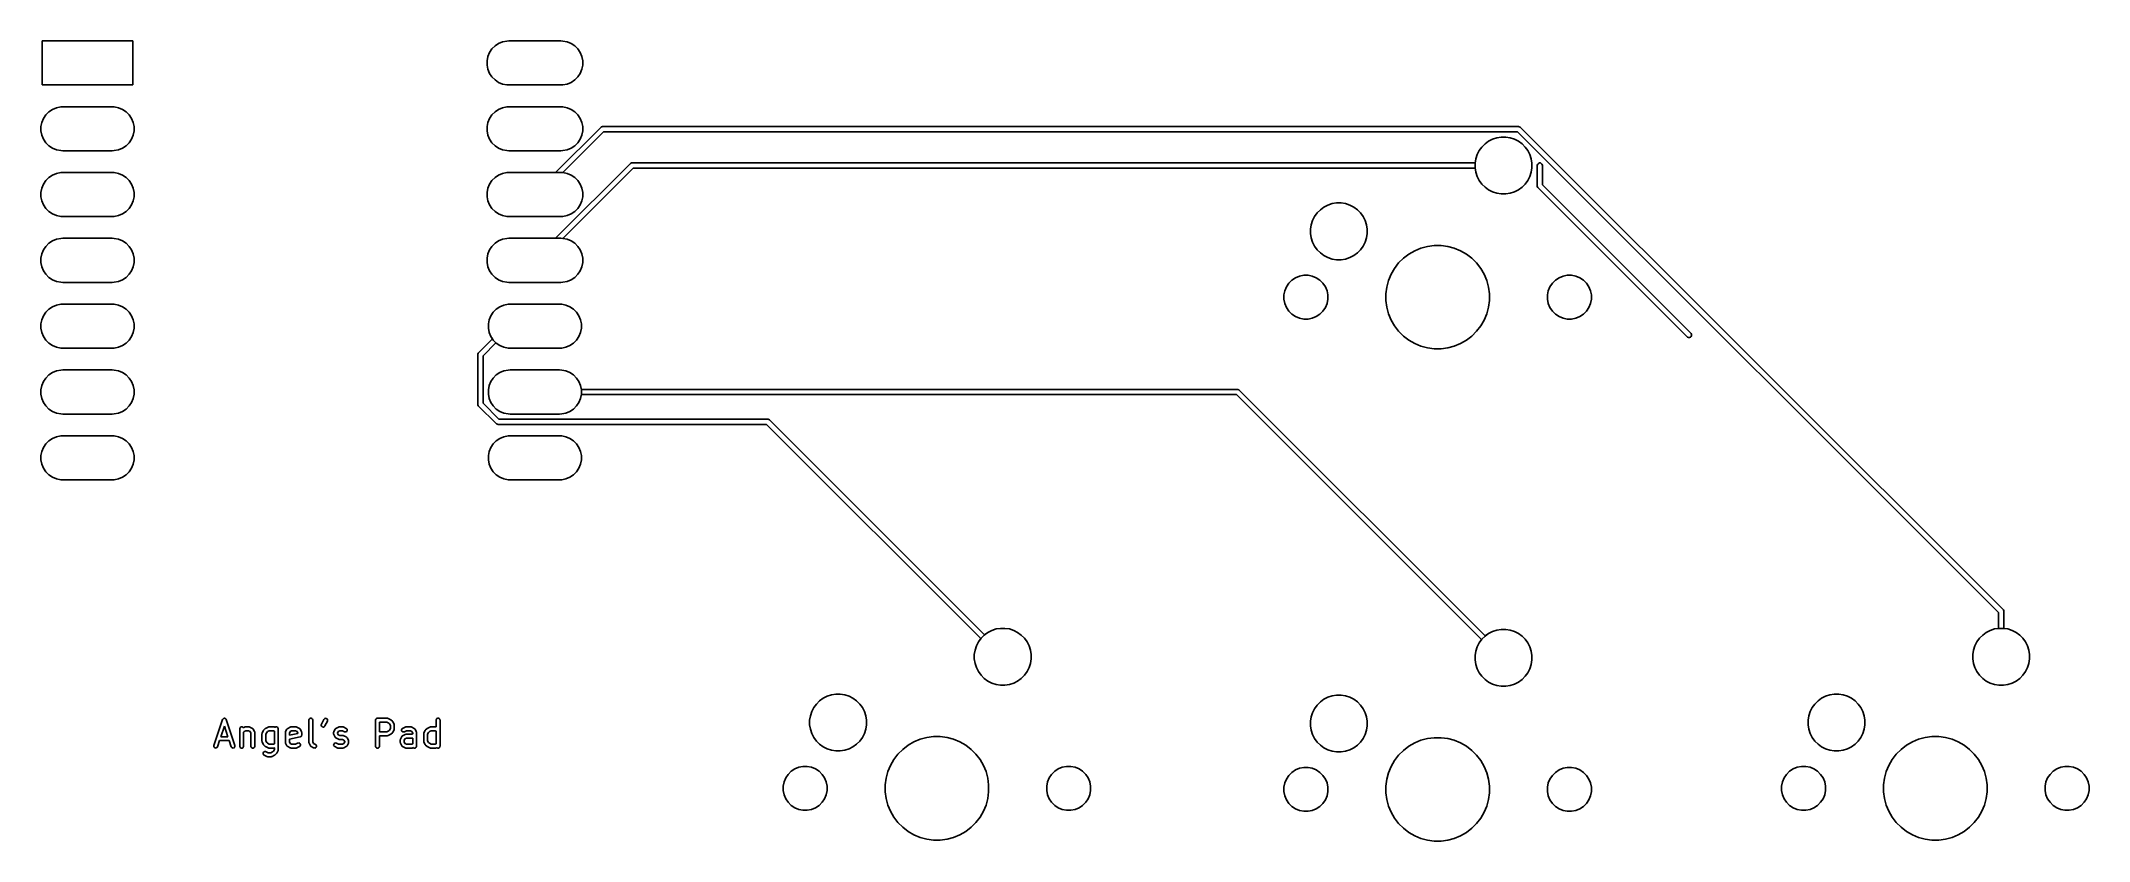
# Model space of a CAD drawing. Header units: inches. Extents: x 4.57 to 7.67, y -3.82 to -2.6.
import ezdxf

# ---------------------------------------------------------------- set-up
doc = ezdxf.new("R2010")
doc.units = ezdxf.units.IN
doc.header["$MEASUREMENT"] = 0
doc.layers.add('F.Mask', color=201, linetype='CONTINUOUS', true_color=0xd864ff)

msp = doc.modelspace()

# ---------------------------------------------------------------- linework, layer by layer
at = {"layer": 'F.Mask', "linetype": 'CONTINUOUS'}
for p, q in [((4.5669, -2.6713), (4.5669, -2.6043)), ((4.5669, -2.6043), (4.7047, -2.6043)), ((4.5669, -2.6713), (4.5669, -2.6043)), ((4.5669, -2.6043), (4.7047, -2.6043)), ((4.5669, -2.6713), (4.5669, -2.6043)), ((4.5669, -2.6043), (4.7047, -2.6043)), ((4.7047, -2.6043), (4.7047, -2.6713)), ((4.7047, -2.6043), (4.7047, -2.6713)), ((4.7047, -2.6043), (4.7047, -2.6713)), ((5.2544, -2.6119), (5.2598, -2.6083)), ((5.2544, -2.6119), (5.2598, -2.6083)), ((5.2544, -2.6119), (5.2598, -2.6083)), ((5.2598, -2.6083), (5.2659, -2.6058)), ((5.2598, -2.6083), (5.2659, -2.6058)), ((5.2598, -2.6083), (5.2659, -2.6058)), ((5.2659, -2.6058), (5.2723, -2.6045)), ((5.2659, -2.6058), (5.2723, -2.6045)), ((5.2659, -2.6058), (5.2723, -2.6045)), ((5.2723, -2.6045), (5.2756, -2.6043)), ((5.2723, -2.6045), (5.2756, -2.6043)), ((5.2723, -2.6045), (5.2756, -2.6043)), ((5.2756, -2.6043), (5.3543, -2.6043)), ((5.2756, -2.6043), (5.3543, -2.6043)), ((5.2756, -2.6043), (5.3543, -2.6043)), ((5.3543, -2.6043), (5.3576, -2.6045)), ((5.3543, -2.6043), (5.3576, -2.6045)), ((5.3543, -2.6043), (5.3576, -2.6045)), ((5.3576, -2.6045), (5.364, -2.6058)), ((5.3576, -2.6045), (5.364, -2.6058)), ((5.3576, -2.6045), (5.364, -2.6058)), ((5.364, -2.6058), (5.3701, -2.6083)), ((5.364, -2.6058), (5.3701, -2.6083)), ((5.364, -2.6058), (5.3701, -2.6083)), ((5.3701, -2.6083), (5.3756, -2.6119)), ((5.3701, -2.6083), (5.3756, -2.6119)), ((5.3701, -2.6083), (5.3756, -2.6119)), ((5.2423, -2.6345), (5.2436, -2.6281)), ((5.2423, -2.6345), (5.2436, -2.6281)), ((5.2423, -2.6345), (5.2436, -2.6281)), ((5.2423, -2.6411), (5.2423, -2.6345)), ((5.2423, -2.6411), (5.2423, -2.6345)), ((5.2423, -2.6411), (5.2423, -2.6345)), ((5.2436, -2.6475), (5.2423, -2.6411)), ((5.2436, -2.6475), (5.2423, -2.6411)), ((5.2436, -2.6475), (5.2423, -2.6411)), ((5.2436, -2.6281), (5.2461, -2.622)), ((5.2436, -2.6281), (5.2461, -2.622)), ((5.2436, -2.6281), (5.2461, -2.622)), ((5.2461, -2.622), (5.2497, -2.6166)), ((5.2461, -2.622), (5.2497, -2.6166)), ((5.2461, -2.622), (5.2497, -2.6166)), ((5.2497, -2.6166), (5.2544, -2.6119)), ((5.2497, -2.6166), (5.2544, -2.6119)), ((5.2497, -2.6166), (5.2544, -2.6119)), ((5.3756, -2.6119), (5.3802, -2.6166)), ((5.3756, -2.6119), (5.3802, -2.6166)), ((5.3756, -2.6119), (5.3802, -2.6166)), ((5.3802, -2.6166), (5.3838, -2.622)), ((5.3802, -2.6166), (5.3838, -2.622)), ((5.3802, -2.6166), (5.3838, -2.622)), ((5.3838, -2.622), (5.3864, -2.6281)), ((5.3838, -2.622), (5.3864, -2.6281)), ((5.3838, -2.622), (5.3864, -2.6281)), ((5.3864, -2.6281), (5.3876, -2.6345)), ((5.3864, -2.6281), (5.3876, -2.6345)), ((5.3864, -2.6281), (5.3876, -2.6345)), ((5.3876, -2.6411), (5.3864, -2.6475)), ((5.3876, -2.6411), (5.3864, -2.6475)), ((5.3876, -2.6411), (5.3864, -2.6475)), ((5.3876, -2.6345), (5.3876, -2.6411)), ((5.3876, -2.6345), (5.3876, -2.6411)), ((5.3876, -2.6345), (5.3876, -2.6411)), ((4.7047, -2.6713), (4.5669, -2.6713)), ((4.7047, -2.6713), (4.5669, -2.6713)), ((4.7047, -2.6713), (4.5669, -2.6713)), ((5.2461, -2.6536), (5.2436, -2.6475)), ((5.2461, -2.6536), (5.2436, -2.6475)), ((5.2461, -2.6536), (5.2436, -2.6475)), ((5.2497, -2.659), (5.2461, -2.6536)), ((5.2497, -2.659), (5.2461, -2.6536)), ((5.2497, -2.659), (5.2461, -2.6536)), ((5.2544, -2.6637), (5.2497, -2.659)), ((5.2544, -2.6637), (5.2497, -2.659)), ((5.2544, -2.6637), (5.2497, -2.659)), ((5.2598, -2.6673), (5.2544, -2.6637)), ((5.2598, -2.6673), (5.2544, -2.6637)), ((5.2598, -2.6673), (5.2544, -2.6637)), ((5.2659, -2.6698), (5.2598, -2.6673)), ((5.2659, -2.6698), (5.2598, -2.6673)), ((5.2659, -2.6698), (5.2598, -2.6673)), ((5.2723, -2.6711), (5.2659, -2.6698)), ((5.2723, -2.6711), (5.2659, -2.6698)), ((5.2723, -2.6711), (5.2659, -2.6698)), ((5.2756, -2.6713), (5.2723, -2.6711)), ((5.2756, -2.6713), (5.2723, -2.6711)), ((5.2756, -2.6713), (5.2723, -2.6711)), ((5.3543, -2.6713), (5.2756, -2.6713)), ((5.3543, -2.6713), (5.2756, -2.6713)), ((5.3543, -2.6713), (5.2756, -2.6713)), ((5.3576, -2.6711), (5.3543, -2.6713)), ((5.3576, -2.6711), (5.3543, -2.6713)), ((5.3576, -2.6711), (5.3543, -2.6713)), ((5.364, -2.6698), (5.3576, -2.6711)), ((5.364, -2.6698), (5.3576, -2.6711)), ((5.364, -2.6698), (5.3576, -2.6711)), ((5.3701, -2.6673), (5.364, -2.6698)), ((5.3701, -2.6673), (5.364, -2.6698)), ((5.3701, -2.6673), (5.364, -2.6698)), ((5.3756, -2.6637), (5.3701, -2.6673)), ((5.3756, -2.6637), (5.3701, -2.6673)), ((5.3756, -2.6637), (5.3701, -2.6673)), ((5.3802, -2.659), (5.3756, -2.6637)), ((5.3802, -2.659), (5.3756, -2.6637)), ((5.3802, -2.659), (5.3756, -2.6637)), ((5.3838, -2.6536), (5.3802, -2.659)), ((5.3838, -2.6536), (5.3802, -2.659)), ((5.3838, -2.6536), (5.3802, -2.659)), ((5.3864, -2.6475), (5.3838, -2.6536)), ((5.3864, -2.6475), (5.3838, -2.6536)), ((5.3864, -2.6475), (5.3838, -2.6536)), ((4.5887, -2.7058), (4.5951, -2.7045)), ((4.5887, -2.7058), (4.5951, -2.7045)), ((4.5887, -2.7058), (4.5951, -2.7045)), ((4.5951, -2.7045), (4.5984, -2.7043)), ((4.5951, -2.7045), (4.5984, -2.7043)), ((4.5951, -2.7045), (4.5984, -2.7043)), ((4.5984, -2.7043), (4.6732, -2.7043)), ((4.5984, -2.7043), (4.6732, -2.7043)), ((4.5984, -2.7043), (4.6732, -2.7043)), ((4.6732, -2.7043), (4.6765, -2.7045)), ((4.6732, -2.7043), (4.6765, -2.7045)), ((4.6732, -2.7043), (4.6765, -2.7045)), ((4.6765, -2.7045), (4.6829, -2.7058)), ((4.6765, -2.7045), (4.6829, -2.7058)), ((4.6765, -2.7045), (4.6829, -2.7058)), ((5.2659, -2.7058), (5.2723, -2.7045)), ((5.2659, -2.7058), (5.2723, -2.7045)), ((5.2659, -2.7058), (5.2723, -2.7045)), ((5.2723, -2.7045), (5.2756, -2.7043)), ((5.2723, -2.7045), (5.2756, -2.7043)), ((5.2723, -2.7045), (5.2756, -2.7043)), ((5.2756, -2.7043), (5.3543, -2.7043)), ((5.2756, -2.7043), (5.3543, -2.7043)), ((5.2756, -2.7043), (5.3543, -2.7043)), ((5.3543, -2.7043), (5.3576, -2.7045)), ((5.3543, -2.7043), (5.3576, -2.7045)), ((5.3543, -2.7043), (5.3576, -2.7045)), ((5.3576, -2.7045), (5.364, -2.7058)), ((5.3576, -2.7045), (5.364, -2.7058)), ((5.3576, -2.7045), (5.364, -2.7058)), ((4.5651, -2.7345), (4.5664, -2.7281)), ((4.5651, -2.7345), (4.5664, -2.7281)), ((4.5651, -2.7345), (4.5664, -2.7281)), ((4.5651, -2.7411), (4.5651, -2.7345)), ((4.5651, -2.7411), (4.5651, -2.7345)), ((4.5651, -2.7411), (4.5651, -2.7345)), ((4.5664, -2.7281), (4.5689, -2.722)), ((4.5664, -2.7281), (4.5689, -2.722)), ((4.5664, -2.7281), (4.5689, -2.722)), ((4.5689, -2.722), (4.5726, -2.7166)), ((4.5689, -2.722), (4.5726, -2.7166)), ((4.5689, -2.722), (4.5726, -2.7166)), ((4.5726, -2.7166), (4.5772, -2.7119)), ((4.5726, -2.7166), (4.5772, -2.7119)), ((4.5726, -2.7166), (4.5772, -2.7119)), ((4.5772, -2.7119), (4.5827, -2.7083)), ((4.5772, -2.7119), (4.5827, -2.7083)), ((4.5772, -2.7119), (4.5827, -2.7083)), ((4.5827, -2.7083), (4.5887, -2.7058)), ((4.5827, -2.7083), (4.5887, -2.7058)), ((4.5827, -2.7083), (4.5887, -2.7058)), ((4.6829, -2.7058), (4.689, -2.7083)), ((4.6829, -2.7058), (4.689, -2.7083)), ((4.6829, -2.7058), (4.689, -2.7083)), ((4.689, -2.7083), (4.6945, -2.7119)), ((4.689, -2.7083), (4.6945, -2.7119)), ((4.689, -2.7083), (4.6945, -2.7119)), ((4.6945, -2.7119), (4.6991, -2.7166)), ((4.6945, -2.7119), (4.6991, -2.7166)), ((4.6945, -2.7119), (4.6991, -2.7166)), ((4.6991, -2.7166), (4.7027, -2.722)), ((4.6991, -2.7166), (4.7027, -2.722)), ((4.6991, -2.7166), (4.7027, -2.722)), ((4.7027, -2.722), (4.7053, -2.7281)), ((4.7027, -2.722), (4.7053, -2.7281)), ((4.7027, -2.722), (4.7053, -2.7281)), ((4.7053, -2.7281), (4.7065, -2.7345)), ((4.7053, -2.7281), (4.7065, -2.7345)), ((4.7053, -2.7281), (4.7065, -2.7345)), ((4.7065, -2.7345), (4.7065, -2.7411)), ((4.7065, -2.7345), (4.7065, -2.7411)), ((4.7065, -2.7345), (4.7065, -2.7411)), ((5.2423, -2.7345), (5.2436, -2.7281)), ((5.2423, -2.7345), (5.2436, -2.7281)), ((5.2423, -2.7345), (5.2436, -2.7281)), ((5.2423, -2.7411), (5.2423, -2.7345)), ((5.2423, -2.7411), (5.2423, -2.7345)), ((5.2423, -2.7411), (5.2423, -2.7345)), ((5.2436, -2.7281), (5.2461, -2.722)), ((5.2436, -2.7281), (5.2461, -2.722)), ((5.2436, -2.7281), (5.2461, -2.722)), ((5.2461, -2.722), (5.2497, -2.7166)), ((5.2461, -2.722), (5.2497, -2.7166)), ((5.2461, -2.722), (5.2497, -2.7166)), ((5.2497, -2.7166), (5.2544, -2.7119)), ((5.2497, -2.7166), (5.2544, -2.7119)), ((5.2497, -2.7166), (5.2544, -2.7119)), ((5.2544, -2.7119), (5.2598, -2.7083)), ((5.2544, -2.7119), (5.2598, -2.7083)), ((5.2544, -2.7119), (5.2598, -2.7083)), ((5.2598, -2.7083), (5.2659, -2.7058)), ((5.2598, -2.7083), (5.2659, -2.7058)), ((5.2598, -2.7083), (5.2659, -2.7058)), ((5.3463, -2.8043), (5.4148, -2.7358)), ((5.364, -2.7058), (5.3701, -2.7083)), ((5.364, -2.7058), (5.3701, -2.7083)), ((5.364, -2.7058), (5.3701, -2.7083)), ((5.3701, -2.7083), (5.3756, -2.7119)), ((5.3701, -2.7083), (5.3756, -2.7119)), ((5.3701, -2.7083), (5.3756, -2.7119)), ((5.3756, -2.7119), (5.3802, -2.7166)), ((5.3756, -2.7119), (5.3802, -2.7166)), ((5.3756, -2.7119), (5.3802, -2.7166)), ((5.3802, -2.7166), (5.3838, -2.722)), ((5.3802, -2.7166), (5.3838, -2.722)), ((5.3802, -2.7166), (5.3838, -2.722)), ((5.3838, -2.722), (5.3864, -2.7281)), ((5.3838, -2.722), (5.3864, -2.7281)), ((5.3838, -2.722), (5.3864, -2.7281)), ((5.3864, -2.7281), (5.3876, -2.7345)), ((5.3864, -2.7281), (5.3876, -2.7345)), ((5.3864, -2.7281), (5.3876, -2.7345)), ((5.3876, -2.7345), (5.3876, -2.7411)), ((5.3876, -2.7345), (5.3876, -2.7411)), ((5.3876, -2.7345), (5.3876, -2.7411)), ((5.4148, -2.7358), (5.4154, -2.7353)), ((5.4154, -2.7353), (5.4158, -2.7351)), ((5.4158, -2.7351), (5.4168, -2.7347)), ((5.4168, -2.7347), (5.4176, -2.7346)), ((5.4176, -2.7346), (6.8083, -2.7346)), ((6.8083, -2.7346), (6.809, -2.7347)), ((6.809, -2.7347), (6.8105, -2.7353)), ((6.8105, -2.7353), (6.811, -2.7358)), ((6.811, -2.7358), (7.5437, -3.4685)), ((4.5664, -2.7475), (4.5651, -2.7411)), ((4.5664, -2.7475), (4.5651, -2.7411)), ((4.5664, -2.7475), (4.5651, -2.7411)), ((4.5689, -2.7536), (4.5664, -2.7475)), ((4.5689, -2.7536), (4.5664, -2.7475)), ((4.5689, -2.7536), (4.5664, -2.7475)), ((4.5726, -2.759), (4.5689, -2.7536)), ((4.5726, -2.759), (4.5689, -2.7536)), ((4.5726, -2.759), (4.5689, -2.7536)), ((4.5772, -2.7637), (4.5726, -2.759)), ((4.5772, -2.7637), (4.5726, -2.759)), ((4.5772, -2.7637), (4.5726, -2.759)), ((4.5827, -2.7673), (4.5772, -2.7637)), ((4.5827, -2.7673), (4.5772, -2.7637)), ((4.5827, -2.7673), (4.5772, -2.7637)), ((4.6945, -2.7637), (4.689, -2.7673)), ((4.6945, -2.7637), (4.689, -2.7673)), ((4.6945, -2.7637), (4.689, -2.7673)), ((4.6991, -2.759), (4.6945, -2.7637)), ((4.6991, -2.759), (4.6945, -2.7637)), ((4.6991, -2.759), (4.6945, -2.7637)), ((4.7027, -2.7536), (4.6991, -2.759)), ((4.7027, -2.7536), (4.6991, -2.759)), ((4.7027, -2.7536), (4.6991, -2.759)), ((4.7053, -2.7475), (4.7027, -2.7536)), ((4.7053, -2.7475), (4.7027, -2.7536)), ((4.7053, -2.7475), (4.7027, -2.7536)), ((4.7065, -2.7411), (4.7053, -2.7475)), ((4.7065, -2.7411), (4.7053, -2.7475)), ((4.7065, -2.7411), (4.7053, -2.7475)), ((5.2436, -2.7475), (5.2423, -2.7411)), ((5.2436, -2.7475), (5.2423, -2.7411)), ((5.2436, -2.7475), (5.2423, -2.7411)), ((5.2461, -2.7536), (5.2436, -2.7475)), ((5.2461, -2.7536), (5.2436, -2.7475)), ((5.2461, -2.7536), (5.2436, -2.7475)), ((5.2497, -2.759), (5.2461, -2.7536)), ((5.2497, -2.759), (5.2461, -2.7536)), ((5.2497, -2.759), (5.2461, -2.7536)), ((5.2544, -2.7637), (5.2497, -2.759)), ((5.2544, -2.7637), (5.2497, -2.759)), ((5.2544, -2.7637), (5.2497, -2.759)), ((5.2598, -2.7673), (5.2544, -2.7637)), ((5.2598, -2.7673), (5.2544, -2.7637)), ((5.2598, -2.7673), (5.2544, -2.7637)), ((5.4192, -2.7425), (5.3572, -2.8045)), ((5.3756, -2.7637), (5.3701, -2.7673)), ((5.3756, -2.7637), (5.3701, -2.7673)), ((5.3756, -2.7637), (5.3701, -2.7673)), ((5.3802, -2.759), (5.3756, -2.7637)), ((5.3802, -2.759), (5.3756, -2.7637)), ((5.3802, -2.759), (5.3756, -2.7637)), ((5.3838, -2.7536), (5.3802, -2.759)), ((5.3838, -2.7536), (5.3802, -2.759)), ((5.3838, -2.7536), (5.3802, -2.759)), ((5.3864, -2.7475), (5.3838, -2.7536)), ((5.3864, -2.7475), (5.3838, -2.7536)), ((5.3864, -2.7475), (5.3838, -2.7536)), ((5.3876, -2.7411), (5.3864, -2.7475)), ((5.3876, -2.7411), (5.3864, -2.7475)), ((5.3876, -2.7411), (5.3864, -2.7475)), ((6.8066, -2.7425), (5.4192, -2.7425)), ((6.7485, -2.7711), (6.7525, -2.7656)), ((6.7485, -2.7711), (6.7525, -2.7656)), ((6.7485, -2.7711), (6.7525, -2.7656)), ((6.7525, -2.7656), (6.7573, -2.7608)), ((6.7525, -2.7656), (6.7573, -2.7608)), ((6.7525, -2.7656), (6.7573, -2.7608)), ((6.7573, -2.7608), (6.7628, -2.7568)), ((6.7573, -2.7608), (6.7628, -2.7568)), ((6.7573, -2.7608), (6.7628, -2.7568)), ((6.7628, -2.7568), (6.7689, -2.7537)), ((6.7628, -2.7568), (6.7689, -2.7537)), ((6.7628, -2.7568), (6.7689, -2.7537)), ((6.7689, -2.7537), (6.7753, -2.7516)), ((6.7689, -2.7537), (6.7753, -2.7516)), ((6.7689, -2.7537), (6.7753, -2.7516)), ((6.7753, -2.7516), (6.782, -2.7505)), ((6.7753, -2.7516), (6.782, -2.7505)), ((6.7753, -2.7516), (6.782, -2.7505)), ((6.782, -2.7505), (6.7888, -2.7505)), ((6.782, -2.7505), (6.7888, -2.7505)), ((6.782, -2.7505), (6.7888, -2.7505)), ((6.7888, -2.7505), (6.7955, -2.7516)), ((6.7888, -2.7505), (6.7955, -2.7516)), ((6.7888, -2.7505), (6.7955, -2.7516)), ((6.7955, -2.7516), (6.802, -2.7537)), ((6.7955, -2.7516), (6.802, -2.7537)), ((6.7955, -2.7516), (6.802, -2.7537)), ((6.802, -2.7537), (6.8081, -2.7568)), ((6.802, -2.7537), (6.8081, -2.7568)), ((6.802, -2.7537), (6.8081, -2.7568)), ((7.537, -3.4729), (6.8066, -2.7425)), ((6.8081, -2.7568), (6.8136, -2.7608)), ((6.8081, -2.7568), (6.8136, -2.7608)), ((6.8081, -2.7568), (6.8136, -2.7608)), ((6.8136, -2.7608), (6.8184, -2.7656)), ((6.8136, -2.7608), (6.8184, -2.7656)), ((6.8136, -2.7608), (6.8184, -2.7656)), ((6.8184, -2.7656), (6.8224, -2.7711)), ((6.8184, -2.7656), (6.8224, -2.7711)), ((6.8184, -2.7656), (6.8224, -2.7711)), ((4.5887, -2.7698), (4.5827, -2.7673)), ((4.5887, -2.7698), (4.5827, -2.7673)), ((4.5887, -2.7698), (4.5827, -2.7673)), ((4.5951, -2.7711), (4.5887, -2.7698)), ((4.5951, -2.7711), (4.5887, -2.7698)), ((4.5951, -2.7711), (4.5887, -2.7698)), ((4.5984, -2.7713), (4.5951, -2.7711)), ((4.5984, -2.7713), (4.5951, -2.7711)), ((4.5984, -2.7713), (4.5951, -2.7711)), ((4.6732, -2.7713), (4.5984, -2.7713)), ((4.6732, -2.7713), (4.5984, -2.7713)), ((4.6732, -2.7713), (4.5984, -2.7713)), ((4.6765, -2.7711), (4.6732, -2.7713)), ((4.6765, -2.7711), (4.6732, -2.7713)), ((4.6765, -2.7711), (4.6732, -2.7713)), ((4.6829, -2.7698), (4.6765, -2.7711)), ((4.6829, -2.7698), (4.6765, -2.7711)), ((4.6829, -2.7698), (4.6765, -2.7711)), ((4.689, -2.7673), (4.6829, -2.7698)), ((4.689, -2.7673), (4.6829, -2.7698)), ((4.689, -2.7673), (4.6829, -2.7698)), ((5.2659, -2.7698), (5.2598, -2.7673)), ((5.2659, -2.7698), (5.2598, -2.7673)), ((5.2659, -2.7698), (5.2598, -2.7673)), ((5.2723, -2.7711), (5.2659, -2.7698)), ((5.2723, -2.7711), (5.2659, -2.7698)), ((5.2723, -2.7711), (5.2659, -2.7698)), ((5.2756, -2.7713), (5.2723, -2.7711)), ((5.2756, -2.7713), (5.2723, -2.7711)), ((5.2756, -2.7713), (5.2723, -2.7711)), ((5.3543, -2.7713), (5.2756, -2.7713)), ((5.3543, -2.7713), (5.2756, -2.7713)), ((5.3543, -2.7713), (5.2756, -2.7713)), ((5.3463, -2.9043), (5.4597, -2.7909)), ((5.3576, -2.7711), (5.3543, -2.7713)), ((5.3576, -2.7711), (5.3543, -2.7713)), ((5.3576, -2.7711), (5.3543, -2.7713)), ((5.4641, -2.7976), (5.3572, -2.9045)), ((5.364, -2.7698), (5.3576, -2.7711)), ((5.364, -2.7698), (5.3576, -2.7711)), ((5.364, -2.7698), (5.3576, -2.7711)), ((5.3701, -2.7673), (5.364, -2.7698)), ((5.3701, -2.7673), (5.364, -2.7698)), ((5.3701, -2.7673), (5.364, -2.7698)), ((5.4597, -2.7909), (5.4603, -2.7904)), ((5.4603, -2.7904), (5.4617, -2.7898)), ((5.4617, -2.7898), (5.4625, -2.7898)), ((5.4625, -2.7898), (6.7423, -2.7898)), ((6.7423, -2.7976), (5.4641, -2.7976)), ((6.7423, -2.7903), (6.7433, -2.7836)), ((6.7423, -2.7898), (6.7433, -2.7836)), ((6.7423, -2.7903), (6.7433, -2.7836)), ((6.7423, -2.7971), (6.7423, -2.7903)), ((6.7423, -2.7971), (6.7423, -2.7903)), ((6.7433, -2.8038), (6.7423, -2.7971)), ((6.7433, -2.8038), (6.7423, -2.7971)), ((6.7433, -2.8038), (6.7423, -2.7976)), ((6.7433, -2.7836), (6.7454, -2.7771)), ((6.7433, -2.7836), (6.7454, -2.7771)), ((6.7433, -2.7836), (6.7454, -2.7771)), ((6.7454, -2.7771), (6.7485, -2.7711)), ((6.7454, -2.7771), (6.7485, -2.7711)), ((6.7454, -2.7771), (6.7485, -2.7711)), ((6.8224, -2.7711), (6.8254, -2.7771)), ((6.8224, -2.7711), (6.8254, -2.7771)), ((6.8224, -2.7711), (6.8254, -2.7771)), ((6.8254, -2.7771), (6.8275, -2.7836)), ((6.8254, -2.7771), (6.8275, -2.7836)), ((6.8254, -2.7771), (6.8275, -2.7836)), ((6.8275, -2.7836), (6.8286, -2.7903)), ((6.8275, -2.7836), (6.8286, -2.7903)), ((6.8275, -2.7836), (6.8286, -2.7903)), ((6.8286, -2.7971), (6.8275, -2.8038)), ((6.8286, -2.7971), (6.8275, -2.8038)), ((6.8286, -2.7971), (6.8275, -2.8038)), ((6.8286, -2.7903), (6.8286, -2.7971)), ((6.8286, -2.7903), (6.8286, -2.7971)), ((6.8286, -2.7903), (6.8286, -2.7971)), ((6.8366, -2.7937), (6.8367, -2.7929)), ((6.8366, -2.8248), (6.8366, -2.7937)), ((6.8367, -2.7929), (6.8373, -2.7915)), ((6.8373, -2.7915), (6.8384, -2.7904)), ((6.8384, -2.7904), (6.8398, -2.7898)), ((6.8398, -2.7898), (6.8413, -2.7898)), ((6.8413, -2.7898), (6.8427, -2.7904)), ((6.8427, -2.7904), (6.8438, -2.7915)), ((6.8438, -2.7915), (6.8444, -2.7929)), ((6.8444, -2.7929), (6.8445, -2.7937)), ((6.8445, -2.7937), (6.8445, -2.8232)), ((4.5651, -2.8345), (4.5664, -2.8281)), ((4.5651, -2.8345), (4.5664, -2.8281)), ((4.5651, -2.8345), (4.5664, -2.8281)), ((4.5664, -2.8281), (4.5689, -2.822)), ((4.5664, -2.8281), (4.5689, -2.822)), ((4.5664, -2.8281), (4.5689, -2.822)), ((4.5689, -2.822), (4.5726, -2.8166)), ((4.5689, -2.822), (4.5726, -2.8166)), ((4.5689, -2.822), (4.5726, -2.8166)), ((4.5726, -2.8166), (4.5772, -2.8119)), ((4.5726, -2.8166), (4.5772, -2.8119)), ((4.5726, -2.8166), (4.5772, -2.8119)), ((4.5772, -2.8119), (4.5827, -2.8083)), ((4.5772, -2.8119), (4.5827, -2.8083)), ((4.5772, -2.8119), (4.5827, -2.8083)), ((4.5827, -2.8083), (4.5887, -2.8058)), ((4.5827, -2.8083), (4.5887, -2.8058)), ((4.5827, -2.8083), (4.5887, -2.8058)), ((4.5887, -2.8058), (4.5951, -2.8045)), ((4.5887, -2.8058), (4.5951, -2.8045)), ((4.5887, -2.8058), (4.5951, -2.8045)), ((4.5951, -2.8045), (4.5984, -2.8043)), ((4.5951, -2.8045), (4.5984, -2.8043)), ((4.5951, -2.8045), (4.5984, -2.8043)), ((4.5984, -2.8043), (4.6732, -2.8043)), ((4.5984, -2.8043), (4.6732, -2.8043)), ((4.5984, -2.8043), (4.6732, -2.8043)), ((4.6732, -2.8043), (4.6765, -2.8045)), ((4.6732, -2.8043), (4.6765, -2.8045)), ((4.6732, -2.8043), (4.6765, -2.8045)), ((4.6765, -2.8045), (4.6829, -2.8058)), ((4.6765, -2.8045), (4.6829, -2.8058)), ((4.6765, -2.8045), (4.6829, -2.8058)), ((4.6829, -2.8058), (4.689, -2.8083)), ((4.6829, -2.8058), (4.689, -2.8083)), ((4.6829, -2.8058), (4.689, -2.8083)), ((4.689, -2.8083), (4.6945, -2.8119)), ((4.689, -2.8083), (4.6945, -2.8119)), ((4.689, -2.8083), (4.6945, -2.8119)), ((4.6945, -2.8119), (4.6991, -2.8166)), ((4.6945, -2.8119), (4.6991, -2.8166)), ((4.6945, -2.8119), (4.6991, -2.8166)), ((4.6991, -2.8166), (4.7027, -2.822)), ((4.6991, -2.8166), (4.7027, -2.822)), ((4.6991, -2.8166), (4.7027, -2.822)), ((4.7027, -2.822), (4.7053, -2.8281)), ((4.7027, -2.822), (4.7053, -2.8281)), ((4.7027, -2.822), (4.7053, -2.8281)), ((4.7053, -2.8281), (4.7065, -2.8345)), ((4.7053, -2.8281), (4.7065, -2.8345)), ((4.7053, -2.8281), (4.7065, -2.8345)), ((5.2423, -2.8345), (5.2436, -2.8281)), ((5.2423, -2.8345), (5.2436, -2.8281)), ((5.2423, -2.8345), (5.2436, -2.8281)), ((5.2436, -2.8281), (5.2461, -2.822)), ((5.2436, -2.8281), (5.2461, -2.822)), ((5.2436, -2.8281), (5.2461, -2.822)), ((5.2461, -2.822), (5.2497, -2.8166)), ((5.2461, -2.822), (5.2497, -2.8166)), ((5.2461, -2.822), (5.2497, -2.8166)), ((5.2497, -2.8166), (5.2544, -2.8119)), ((5.2497, -2.8166), (5.2544, -2.8119)), ((5.2497, -2.8166), (5.2544, -2.8119)), ((5.2544, -2.8119), (5.2598, -2.8083)), ((5.2544, -2.8119), (5.2598, -2.8083)), ((5.2544, -2.8119), (5.2598, -2.8083)), ((5.2598, -2.8083), (5.2659, -2.8058)), ((5.2598, -2.8083), (5.2659, -2.8058)), ((5.2598, -2.8083), (5.2659, -2.8058)), ((5.2659, -2.8058), (5.2723, -2.8045)), ((5.2659, -2.8058), (5.2723, -2.8045)), ((5.2659, -2.8058), (5.2723, -2.8045)), ((5.2723, -2.8045), (5.2756, -2.8043)), ((5.2723, -2.8045), (5.2756, -2.8043)), ((5.2723, -2.8045), (5.2756, -2.8043)), ((5.2756, -2.8043), (5.3543, -2.8043)), ((5.2756, -2.8043), (5.3463, -2.8043)), ((5.2756, -2.8043), (5.3543, -2.8043)), ((5.3543, -2.8043), (5.3576, -2.8045)), ((5.3543, -2.8043), (5.3576, -2.8045)), ((5.3572, -2.8045), (5.3576, -2.8045)), ((5.3576, -2.8045), (5.364, -2.8058)), ((5.3576, -2.8045), (5.364, -2.8058)), ((5.3576, -2.8045), (5.364, -2.8058)), ((5.364, -2.8058), (5.3701, -2.8083)), ((5.364, -2.8058), (5.3701, -2.8083)), ((5.364, -2.8058), (5.3701, -2.8083)), ((5.3701, -2.8083), (5.3756, -2.8119)), ((5.3701, -2.8083), (5.3756, -2.8119)), ((5.3701, -2.8083), (5.3756, -2.8119)), ((5.3756, -2.8119), (5.3802, -2.8166)), ((5.3756, -2.8119), (5.3802, -2.8166)), ((5.3756, -2.8119), (5.3802, -2.8166)), ((5.3802, -2.8166), (5.3838, -2.822)), ((5.3802, -2.8166), (5.3838, -2.822)), ((5.3802, -2.8166), (5.3838, -2.822)), ((5.3838, -2.822), (5.3864, -2.8281)), ((5.3838, -2.822), (5.3864, -2.8281)), ((5.3838, -2.822), (5.3864, -2.8281)), ((5.3864, -2.8281), (5.3876, -2.8345)), ((5.3864, -2.8281), (5.3876, -2.8345)), ((5.3864, -2.8281), (5.3876, -2.8345)), ((6.7454, -2.8103), (6.7433, -2.8038)), ((6.7454, -2.8103), (6.7433, -2.8038)), ((6.7454, -2.8103), (6.7433, -2.8038)), ((6.7485, -2.8163), (6.7454, -2.8103)), ((6.7485, -2.8163), (6.7454, -2.8103)), ((6.7485, -2.8163), (6.7454, -2.8103)), ((6.7525, -2.8218), (6.7485, -2.8163)), ((6.7525, -2.8218), (6.7485, -2.8163)), ((6.7525, -2.8218), (6.7485, -2.8163)), ((6.7573, -2.8266), (6.7525, -2.8218)), ((6.7573, -2.8266), (6.7525, -2.8218)), ((6.7573, -2.8266), (6.7525, -2.8218)), ((6.7628, -2.8306), (6.7573, -2.8266)), ((6.7628, -2.8306), (6.7573, -2.8266)), ((6.7628, -2.8306), (6.7573, -2.8266)), ((6.8136, -2.8266), (6.8081, -2.8306)), ((6.8136, -2.8266), (6.8081, -2.8306)), ((6.8136, -2.8266), (6.8081, -2.8306)), ((6.8184, -2.8218), (6.8136, -2.8266)), ((6.8184, -2.8218), (6.8136, -2.8266)), ((6.8184, -2.8218), (6.8136, -2.8266)), ((6.8224, -2.8163), (6.8184, -2.8218)), ((6.8224, -2.8163), (6.8184, -2.8218)), ((6.8224, -2.8163), (6.8184, -2.8218)), ((6.8254, -2.8103), (6.8224, -2.8163)), ((6.8254, -2.8103), (6.8224, -2.8163)), ((6.8254, -2.8103), (6.8224, -2.8163)), ((6.8275, -2.8038), (6.8254, -2.8103)), ((6.8275, -2.8038), (6.8254, -2.8103)), ((6.8275, -2.8038), (6.8254, -2.8103)), ((6.8367, -2.8256), (6.8366, -2.8248)), ((6.8373, -2.827), (6.8367, -2.8256)), ((6.8378, -2.8276), (6.8373, -2.827)), ((7.0641, -3.054), (6.8378, -2.8276)), ((6.8445, -2.8232), (7.0697, -3.0484)), ((4.5651, -2.8411), (4.5651, -2.8345)), ((4.5651, -2.8411), (4.5651, -2.8345)), ((4.5651, -2.8411), (4.5651, -2.8345)), ((4.5664, -2.8475), (4.5651, -2.8411)), ((4.5664, -2.8475), (4.5651, -2.8411)), ((4.5664, -2.8475), (4.5651, -2.8411)), ((4.5689, -2.8536), (4.5664, -2.8475)), ((4.5689, -2.8536), (4.5664, -2.8475)), ((4.5689, -2.8536), (4.5664, -2.8475)), ((4.5726, -2.859), (4.5689, -2.8536)), ((4.5726, -2.859), (4.5689, -2.8536)), ((4.5726, -2.859), (4.5689, -2.8536)), ((4.5772, -2.8637), (4.5726, -2.859)), ((4.5772, -2.8637), (4.5726, -2.859)), ((4.5772, -2.8637), (4.5726, -2.859)), ((4.6991, -2.859), (4.6945, -2.8637)), ((4.6991, -2.859), (4.6945, -2.8637)), ((4.6991, -2.859), (4.6945, -2.8637)), ((4.7027, -2.8536), (4.6991, -2.859)), ((4.7027, -2.8536), (4.6991, -2.859)), ((4.7027, -2.8536), (4.6991, -2.859)), ((4.7053, -2.8475), (4.7027, -2.8536)), ((4.7053, -2.8475), (4.7027, -2.8536)), ((4.7053, -2.8475), (4.7027, -2.8536)), ((4.7065, -2.8411), (4.7053, -2.8475)), ((4.7065, -2.8411), (4.7053, -2.8475)), ((4.7065, -2.8411), (4.7053, -2.8475)), ((4.7065, -2.8345), (4.7065, -2.8411)), ((4.7065, -2.8345), (4.7065, -2.8411)), ((4.7065, -2.8345), (4.7065, -2.8411)), ((5.2423, -2.8411), (5.2423, -2.8345)), ((5.2423, -2.8411), (5.2423, -2.8345)), ((5.2423, -2.8411), (5.2423, -2.8345)), ((5.2436, -2.8475), (5.2423, -2.8411)), ((5.2436, -2.8475), (5.2423, -2.8411)), ((5.2436, -2.8475), (5.2423, -2.8411)), ((5.2461, -2.8536), (5.2436, -2.8475)), ((5.2461, -2.8536), (5.2436, -2.8475)), ((5.2461, -2.8536), (5.2436, -2.8475)), ((5.2497, -2.859), (5.2461, -2.8536)), ((5.2497, -2.859), (5.2461, -2.8536)), ((5.2497, -2.859), (5.2461, -2.8536)), ((5.2544, -2.8637), (5.2497, -2.859)), ((5.2544, -2.8637), (5.2497, -2.859)), ((5.2544, -2.8637), (5.2497, -2.859)), ((5.3802, -2.859), (5.3756, -2.8637)), ((5.3802, -2.859), (5.3756, -2.8637)), ((5.3802, -2.859), (5.3756, -2.8637)), ((5.3838, -2.8536), (5.3802, -2.859)), ((5.3838, -2.8536), (5.3802, -2.859)), ((5.3838, -2.8536), (5.3802, -2.859)), ((5.3864, -2.8475), (5.3838, -2.8536)), ((5.3864, -2.8475), (5.3838, -2.8536)), ((5.3864, -2.8475), (5.3838, -2.8536)), ((5.3876, -2.8411), (5.3864, -2.8475)), ((5.3876, -2.8411), (5.3864, -2.8475)), ((5.3876, -2.8411), (5.3864, -2.8475)), ((5.3876, -2.8345), (5.3876, -2.8411)), ((5.3876, -2.8345), (5.3876, -2.8411)), ((5.3876, -2.8345), (5.3876, -2.8411)), ((6.5073, -2.8608), (6.5128, -2.8568)), ((6.5073, -2.8608), (6.5128, -2.8568)), ((6.5073, -2.8608), (6.5128, -2.8568)), ((6.5128, -2.8568), (6.5189, -2.8537)), ((6.5128, -2.8568), (6.5189, -2.8537)), ((6.5128, -2.8568), (6.5189, -2.8537)), ((6.5189, -2.8537), (6.5253, -2.8516)), ((6.5189, -2.8537), (6.5253, -2.8516)), ((6.5189, -2.8537), (6.5253, -2.8516)), ((6.5253, -2.8516), (6.532, -2.8505)), ((6.5253, -2.8516), (6.532, -2.8505)), ((6.5253, -2.8516), (6.532, -2.8505)), ((6.532, -2.8505), (6.5388, -2.8505)), ((6.532, -2.8505), (6.5388, -2.8505)), ((6.532, -2.8505), (6.5388, -2.8505)), ((6.5388, -2.8505), (6.5455, -2.8516)), ((6.5388, -2.8505), (6.5455, -2.8516)), ((6.5388, -2.8505), (6.5455, -2.8516)), ((6.5455, -2.8516), (6.552, -2.8537)), ((6.5455, -2.8516), (6.552, -2.8537)), ((6.5455, -2.8516), (6.552, -2.8537)), ((6.552, -2.8537), (6.5581, -2.8568)), ((6.552, -2.8537), (6.5581, -2.8568)), ((6.552, -2.8537), (6.5581, -2.8568)), ((6.5581, -2.8568), (6.5636, -2.8608)), ((6.5581, -2.8568), (6.5636, -2.8608)), ((6.5581, -2.8568), (6.5636, -2.8608)), ((6.7689, -2.8337), (6.7628, -2.8306)), ((6.7689, -2.8337), (6.7628, -2.8306)), ((6.7689, -2.8337), (6.7628, -2.8306)), ((6.7753, -2.8358), (6.7689, -2.8337)), ((6.7753, -2.8358), (6.7689, -2.8337)), ((6.7753, -2.8358), (6.7689, -2.8337)), ((6.782, -2.8369), (6.7753, -2.8358)), ((6.782, -2.8369), (6.7753, -2.8358)), ((6.782, -2.8369), (6.7753, -2.8358)), ((6.7888, -2.8369), (6.782, -2.8369)), ((6.7888, -2.8369), (6.782, -2.8369)), ((6.7888, -2.8369), (6.782, -2.8369)), ((6.7955, -2.8358), (6.7888, -2.8369)), ((6.7955, -2.8358), (6.7888, -2.8369)), ((6.7955, -2.8358), (6.7888, -2.8369)), ((6.802, -2.8337), (6.7955, -2.8358)), ((6.802, -2.8337), (6.7955, -2.8358)), ((6.802, -2.8337), (6.7955, -2.8358)), ((6.8081, -2.8306), (6.802, -2.8337)), ((6.8081, -2.8306), (6.802, -2.8337)), ((6.8081, -2.8306), (6.802, -2.8337)), ((4.5827, -2.8673), (4.5772, -2.8637)), ((4.5827, -2.8673), (4.5772, -2.8637)), ((4.5827, -2.8673), (4.5772, -2.8637)), ((4.5887, -2.8698), (4.5827, -2.8673)), ((4.5887, -2.8698), (4.5827, -2.8673)), ((4.5887, -2.8698), (4.5827, -2.8673)), ((4.5951, -2.8711), (4.5887, -2.8698)), ((4.5951, -2.8711), (4.5887, -2.8698)), ((4.5951, -2.8711), (4.5887, -2.8698)), ((4.5984, -2.8713), (4.5951, -2.8711)), ((4.5984, -2.8713), (4.5951, -2.8711)), ((4.5984, -2.8713), (4.5951, -2.8711)), ((4.6732, -2.8713), (4.5984, -2.8713)), ((4.6732, -2.8713), (4.5984, -2.8713)), ((4.6732, -2.8713), (4.5984, -2.8713)), ((4.6765, -2.8711), (4.6732, -2.8713)), ((4.6765, -2.8711), (4.6732, -2.8713)), ((4.6765, -2.8711), (4.6732, -2.8713)), ((4.6829, -2.8698), (4.6765, -2.8711)), ((4.6829, -2.8698), (4.6765, -2.8711)), ((4.6829, -2.8698), (4.6765, -2.8711)), ((4.689, -2.8673), (4.6829, -2.8698)), ((4.689, -2.8673), (4.6829, -2.8698)), ((4.689, -2.8673), (4.6829, -2.8698)), ((4.6945, -2.8637), (4.689, -2.8673)), ((4.6945, -2.8637), (4.689, -2.8673)), ((4.6945, -2.8637), (4.689, -2.8673)), ((5.2598, -2.8673), (5.2544, -2.8637)), ((5.2598, -2.8673), (5.2544, -2.8637)), ((5.2598, -2.8673), (5.2544, -2.8637)), ((5.2659, -2.8698), (5.2598, -2.8673)), ((5.2659, -2.8698), (5.2598, -2.8673)), ((5.2659, -2.8698), (5.2598, -2.8673)), ((5.2723, -2.8711), (5.2659, -2.8698)), ((5.2723, -2.8711), (5.2659, -2.8698)), ((5.2723, -2.8711), (5.2659, -2.8698)), ((5.2756, -2.8713), (5.2723, -2.8711)), ((5.2756, -2.8713), (5.2723, -2.8711)), ((5.2756, -2.8713), (5.2723, -2.8711)), ((5.3543, -2.8713), (5.2756, -2.8713)), ((5.3543, -2.8713), (5.2756, -2.8713)), ((5.3543, -2.8713), (5.2756, -2.8713)), ((5.3576, -2.8711), (5.3543, -2.8713)), ((5.3576, -2.8711), (5.3543, -2.8713)), ((5.3576, -2.8711), (5.3543, -2.8713)), ((5.364, -2.8698), (5.3576, -2.8711)), ((5.364, -2.8698), (5.3576, -2.8711)), ((5.364, -2.8698), (5.3576, -2.8711)), ((5.3701, -2.8673), (5.364, -2.8698)), ((5.3701, -2.8673), (5.364, -2.8698)), ((5.3701, -2.8673), (5.364, -2.8698)), ((5.3756, -2.8637), (5.3701, -2.8673)), ((5.3756, -2.8637), (5.3701, -2.8673)), ((5.3756, -2.8637), (5.3701, -2.8673)), ((6.4923, -2.8903), (6.4933, -2.8836)), ((6.4923, -2.8903), (6.4933, -2.8836)), ((6.4923, -2.8903), (6.4933, -2.8836)), ((6.4923, -2.8971), (6.4923, -2.8903)), ((6.4923, -2.8971), (6.4923, -2.8903)), ((6.4923, -2.8971), (6.4923, -2.8903)), ((6.4933, -2.8836), (6.4954, -2.8771)), ((6.4933, -2.8836), (6.4954, -2.8771)), ((6.4933, -2.8836), (6.4954, -2.8771)), ((6.4954, -2.8771), (6.4985, -2.8711)), ((6.4954, -2.8771), (6.4985, -2.8711)), ((6.4954, -2.8771), (6.4985, -2.8711)), ((6.4985, -2.8711), (6.5025, -2.8656)), ((6.4985, -2.8711), (6.5025, -2.8656)), ((6.4985, -2.8711), (6.5025, -2.8656)), ((6.5025, -2.8656), (6.5073, -2.8608)), ((6.5025, -2.8656), (6.5073, -2.8608)), ((6.5025, -2.8656), (6.5073, -2.8608)), ((6.5636, -2.8608), (6.5684, -2.8656)), ((6.5636, -2.8608), (6.5684, -2.8656)), ((6.5636, -2.8608), (6.5684, -2.8656)), ((6.5684, -2.8656), (6.5724, -2.8711)), ((6.5684, -2.8656), (6.5724, -2.8711)), ((6.5684, -2.8656), (6.5724, -2.8711)), ((6.5724, -2.8711), (6.5754, -2.8771)), ((6.5724, -2.8711), (6.5754, -2.8771)), ((6.5724, -2.8711), (6.5754, -2.8771)), ((6.5754, -2.8771), (6.5775, -2.8836)), ((6.5754, -2.8771), (6.5775, -2.8836)), ((6.5754, -2.8771), (6.5775, -2.8836)), ((6.5775, -2.8836), (6.5786, -2.8903)), ((6.5775, -2.8836), (6.5786, -2.8903)), ((6.5775, -2.8836), (6.5786, -2.8903)), ((6.5786, -2.8903), (6.5786, -2.8971)), ((6.5786, -2.8903), (6.5786, -2.8971)), ((6.5786, -2.8903), (6.5786, -2.8971)), ((4.5664, -2.9281), (4.5689, -2.922)), ((4.5664, -2.9281), (4.5689, -2.922)), ((4.5664, -2.9281), (4.5689, -2.922)), ((4.5689, -2.922), (4.5726, -2.9166)), ((4.5689, -2.922), (4.5726, -2.9166)), ((4.5689, -2.922), (4.5726, -2.9166)), ((4.5726, -2.9166), (4.5772, -2.9119)), ((4.5726, -2.9166), (4.5772, -2.9119)), ((4.5726, -2.9166), (4.5772, -2.9119)), ((4.5772, -2.9119), (4.5827, -2.9083)), ((4.5772, -2.9119), (4.5827, -2.9083)), ((4.5772, -2.9119), (4.5827, -2.9083)), ((4.5827, -2.9083), (4.5887, -2.9058)), ((4.5827, -2.9083), (4.5887, -2.9058)), ((4.5827, -2.9083), (4.5887, -2.9058)), ((4.5887, -2.9058), (4.5951, -2.9045)), ((4.5887, -2.9058), (4.5951, -2.9045)), ((4.5887, -2.9058), (4.5951, -2.9045)), ((4.5951, -2.9045), (4.5984, -2.9043)), ((4.5951, -2.9045), (4.5984, -2.9043)), ((4.5951, -2.9045), (4.5984, -2.9043)), ((4.5984, -2.9043), (4.6732, -2.9043)), ((4.5984, -2.9043), (4.6732, -2.9043)), ((4.5984, -2.9043), (4.6732, -2.9043)), ((4.6732, -2.9043), (4.6765, -2.9045)), ((4.6732, -2.9043), (4.6765, -2.9045)), ((4.6732, -2.9043), (4.6765, -2.9045)), ((4.6765, -2.9045), (4.6829, -2.9058)), ((4.6765, -2.9045), (4.6829, -2.9058)), ((4.6765, -2.9045), (4.6829, -2.9058)), ((4.6829, -2.9058), (4.689, -2.9083)), ((4.6829, -2.9058), (4.689, -2.9083)), ((4.6829, -2.9058), (4.689, -2.9083)), ((4.689, -2.9083), (4.6945, -2.9119)), ((4.689, -2.9083), (4.6945, -2.9119)), ((4.689, -2.9083), (4.6945, -2.9119)), ((4.6945, -2.9119), (4.6991, -2.9166)), ((4.6945, -2.9119), (4.6991, -2.9166)), ((4.6945, -2.9119), (4.6991, -2.9166)), ((4.6991, -2.9166), (4.7027, -2.922)), ((4.6991, -2.9166), (4.7027, -2.922)), ((4.6991, -2.9166), (4.7027, -2.922)), ((4.7027, -2.922), (4.7053, -2.9281)), ((4.7027, -2.922), (4.7053, -2.9281)), ((4.7027, -2.922), (4.7053, -2.9281)), ((5.2436, -2.9281), (5.2461, -2.922)), ((5.2436, -2.9281), (5.2461, -2.922)), ((5.2436, -2.9281), (5.2461, -2.922)), ((5.2461, -2.922), (5.2497, -2.9166)), ((5.2461, -2.922), (5.2497, -2.9166)), ((5.2461, -2.922), (5.2497, -2.9166)), ((5.2497, -2.9166), (5.2544, -2.9119)), ((5.2497, -2.9166), (5.2544, -2.9119)), ((5.2497, -2.9166), (5.2544, -2.9119)), ((5.2544, -2.9119), (5.2598, -2.9083)), ((5.2544, -2.9119), (5.2598, -2.9083)), ((5.2544, -2.9119), (5.2598, -2.9083)), ((5.2598, -2.9083), (5.2659, -2.9058)), ((5.2598, -2.9083), (5.2659, -2.9058)), ((5.2598, -2.9083), (5.2659, -2.9058)), ((5.2659, -2.9058), (5.2723, -2.9045)), ((5.2659, -2.9058), (5.2723, -2.9045)), ((5.2659, -2.9058), (5.2723, -2.9045)), ((5.2723, -2.9045), (5.2756, -2.9043)), ((5.2723, -2.9045), (5.2756, -2.9043)), ((5.2723, -2.9045), (5.2756, -2.9043)), ((5.2756, -2.9043), (5.3543, -2.9043)), ((5.2756, -2.9043), (5.3463, -2.9043)), ((5.2756, -2.9043), (5.3543, -2.9043)), ((5.3543, -2.9043), (5.3576, -2.9045)), ((5.3543, -2.9043), (5.3576, -2.9045)), ((5.3572, -2.9045), (5.3576, -2.9045)), ((5.3576, -2.9045), (5.364, -2.9058)), ((5.3576, -2.9045), (5.364, -2.9058)), ((5.3576, -2.9045), (5.364, -2.9058)), ((5.364, -2.9058), (5.3701, -2.9083)), ((5.364, -2.9058), (5.3701, -2.9083)), ((5.364, -2.9058), (5.3701, -2.9083)), ((5.3701, -2.9083), (5.3756, -2.9119)), ((5.3701, -2.9083), (5.3756, -2.9119)), ((5.3701, -2.9083), (5.3756, -2.9119)), ((5.3756, -2.9119), (5.3802, -2.9166)), ((5.3756, -2.9119), (5.3802, -2.9166)), ((5.3756, -2.9119), (5.3802, -2.9166)), ((5.3802, -2.9166), (5.3838, -2.922)), ((5.3802, -2.9166), (5.3838, -2.922)), ((5.3802, -2.9166), (5.3838, -2.922)), ((5.3838, -2.922), (5.3864, -2.9281)), ((5.3838, -2.922), (5.3864, -2.9281)), ((5.3838, -2.922), (5.3864, -2.9281)), ((6.4933, -2.9038), (6.4923, -2.8971)), ((6.4933, -2.9038), (6.4923, -2.8971)), ((6.4933, -2.9038), (6.4923, -2.8971)), ((6.4954, -2.9103), (6.4933, -2.9038)), ((6.4954, -2.9103), (6.4933, -2.9038)), ((6.4954, -2.9103), (6.4933, -2.9038)), ((6.4985, -2.9163), (6.4954, -2.9103)), ((6.4985, -2.9163), (6.4954, -2.9103)), ((6.4985, -2.9163), (6.4954, -2.9103)), ((6.5025, -2.9218), (6.4985, -2.9163)), ((6.5025, -2.9218), (6.4985, -2.9163)), ((6.5025, -2.9218), (6.4985, -2.9163)), ((6.5073, -2.9266), (6.5025, -2.9218)), ((6.5073, -2.9266), (6.5025, -2.9218)), ((6.5073, -2.9266), (6.5025, -2.9218)), ((6.5684, -2.9218), (6.5636, -2.9266)), ((6.5684, -2.9218), (6.5636, -2.9266)), ((6.5684, -2.9218), (6.5636, -2.9266)), ((6.5724, -2.9163), (6.5684, -2.9218)), ((6.5724, -2.9163), (6.5684, -2.9218)), ((6.5724, -2.9163), (6.5684, -2.9218)), ((6.5754, -2.9103), (6.5724, -2.9163)), ((6.5754, -2.9103), (6.5724, -2.9163)), ((6.5754, -2.9103), (6.5724, -2.9163)), ((6.5775, -2.9038), (6.5754, -2.9103)), ((6.5775, -2.9038), (6.5754, -2.9103)), ((6.5775, -2.9038), (6.5754, -2.9103)), ((6.5786, -2.8971), (6.5775, -2.9038)), ((6.5786, -2.8971), (6.5775, -2.9038)), ((6.5786, -2.8971), (6.5775, -2.9038)), ((6.6506, -2.9231), (6.6601, -2.9191)), ((6.6506, -2.9231), (6.6601, -2.9191)), ((6.6601, -2.9191), (6.6701, -2.9165)), ((6.6601, -2.9191), (6.6701, -2.9165)), ((6.6701, -2.9165), (6.6803, -2.9151)), ((6.6701, -2.9165), (6.6803, -2.9151)), ((6.6803, -2.9151), (6.6906, -2.9151)), ((6.6803, -2.9151), (6.6906, -2.9151)), ((6.6906, -2.9151), (6.7008, -2.9165)), ((6.6906, -2.9151), (6.7008, -2.9165)), ((6.7008, -2.9165), (6.7107, -2.9191)), ((6.7008, -2.9165), (6.7107, -2.9191)), ((6.7107, -2.9191), (6.7203, -2.9231)), ((6.7107, -2.9191), (6.7203, -2.9231)), ((4.5651, -2.9345), (4.5664, -2.9281)), ((4.5651, -2.9345), (4.5664, -2.9281)), ((4.5651, -2.9345), (4.5664, -2.9281)), ((4.5651, -2.9411), (4.5651, -2.9345)), ((4.5651, -2.9411), (4.5651, -2.9345)), ((4.5651, -2.9411), (4.5651, -2.9345)), ((4.5664, -2.9475), (4.5651, -2.9411)), ((4.5664, -2.9475), (4.5651, -2.9411)), ((4.5664, -2.9475), (4.5651, -2.9411)), ((4.5689, -2.9536), (4.5664, -2.9475)), ((4.5689, -2.9536), (4.5664, -2.9475)), ((4.5689, -2.9536), (4.5664, -2.9475)), ((4.5726, -2.959), (4.5689, -2.9536)), ((4.5726, -2.959), (4.5689, -2.9536)), ((4.5726, -2.959), (4.5689, -2.9536)), ((4.7027, -2.9536), (4.6991, -2.959)), ((4.7027, -2.9536), (4.6991, -2.959)), ((4.7027, -2.9536), (4.6991, -2.959)), ((4.7053, -2.9475), (4.7027, -2.9536)), ((4.7053, -2.9475), (4.7027, -2.9536)), ((4.7053, -2.9475), (4.7027, -2.9536)), ((4.7053, -2.9281), (4.7065, -2.9345)), ((4.7053, -2.9281), (4.7065, -2.9345)), ((4.7053, -2.9281), (4.7065, -2.9345)), ((4.7065, -2.9411), (4.7053, -2.9475)), ((4.7065, -2.9411), (4.7053, -2.9475)), ((4.7065, -2.9411), (4.7053, -2.9475)), ((4.7065, -2.9345), (4.7065, -2.9411)), ((4.7065, -2.9345), (4.7065, -2.9411)), ((4.7065, -2.9345), (4.7065, -2.9411)), ((5.2423, -2.9345), (5.2436, -2.9281)), ((5.2423, -2.9345), (5.2436, -2.9281)), ((5.2423, -2.9345), (5.2436, -2.9281)), ((5.2423, -2.9411), (5.2423, -2.9345)), ((5.2423, -2.9411), (5.2423, -2.9345)), ((5.2423, -2.9411), (5.2423, -2.9345)), ((5.2436, -2.9475), (5.2423, -2.9411)), ((5.2436, -2.9475), (5.2423, -2.9411)), ((5.2436, -2.9475), (5.2423, -2.9411)), ((5.2461, -2.9536), (5.2436, -2.9475)), ((5.2461, -2.9536), (5.2436, -2.9475)), ((5.2461, -2.9536), (5.2436, -2.9475)), ((5.2497, -2.959), (5.2461, -2.9536)), ((5.2497, -2.959), (5.2461, -2.9536)), ((5.2497, -2.959), (5.2461, -2.9536)), ((5.3838, -2.9536), (5.3802, -2.959)), ((5.3838, -2.9536), (5.3802, -2.959)), ((5.3838, -2.9536), (5.3802, -2.959)), ((5.3864, -2.9475), (5.3838, -2.9536)), ((5.3864, -2.9475), (5.3838, -2.9536)), ((5.3864, -2.9475), (5.3838, -2.9536)), ((5.3864, -2.9281), (5.3876, -2.9345)), ((5.3864, -2.9281), (5.3876, -2.9345)), ((5.3864, -2.9281), (5.3876, -2.9345)), ((5.3876, -2.9411), (5.3864, -2.9475)), ((5.3876, -2.9411), (5.3864, -2.9475)), ((5.3876, -2.9411), (5.3864, -2.9475)), ((5.3876, -2.9345), (5.3876, -2.9411)), ((5.3876, -2.9345), (5.3876, -2.9411)), ((5.3876, -2.9345), (5.3876, -2.9411)), ((6.5128, -2.9306), (6.5073, -2.9266)), ((6.5128, -2.9306), (6.5073, -2.9266)), ((6.5128, -2.9306), (6.5073, -2.9266)), ((6.5189, -2.9337), (6.5128, -2.9306)), ((6.5189, -2.9337), (6.5128, -2.9306)), ((6.5189, -2.9337), (6.5128, -2.9306)), ((6.5253, -2.9358), (6.5189, -2.9337)), ((6.5253, -2.9358), (6.5189, -2.9337)), ((6.5253, -2.9358), (6.5189, -2.9337)), ((6.532, -2.9369), (6.5253, -2.9358)), ((6.532, -2.9369), (6.5253, -2.9358)), ((6.532, -2.9369), (6.5253, -2.9358)), ((6.5388, -2.9369), (6.532, -2.9369)), ((6.5388, -2.9369), (6.532, -2.9369)), ((6.5388, -2.9369), (6.532, -2.9369)), ((6.5455, -2.9358), (6.5388, -2.9369)), ((6.5455, -2.9358), (6.5388, -2.9369)), ((6.5455, -2.9358), (6.5388, -2.9369)), ((6.552, -2.9337), (6.5455, -2.9358)), ((6.552, -2.9337), (6.5455, -2.9358)), ((6.552, -2.9337), (6.5455, -2.9358)), ((6.5581, -2.9306), (6.552, -2.9337)), ((6.5581, -2.9306), (6.552, -2.9337)), ((6.5581, -2.9306), (6.552, -2.9337)), ((6.5636, -2.9266), (6.5581, -2.9306)), ((6.5636, -2.9266), (6.5581, -2.9306)), ((6.5636, -2.9266), (6.5581, -2.9306)), ((6.6148, -2.9589), (6.62, -2.95)), ((6.6148, -2.9589), (6.62, -2.95)), ((6.62, -2.95), (6.6262, -2.9418)), ((6.62, -2.95), (6.6262, -2.9418)), ((6.6262, -2.9418), (6.6335, -2.9345)), ((6.6262, -2.9418), (6.6335, -2.9345)), ((6.6335, -2.9345), (6.6417, -2.9282)), ((6.6335, -2.9345), (6.6417, -2.9282)), ((6.6417, -2.9282), (6.6506, -2.9231)), ((6.6417, -2.9282), (6.6506, -2.9231)), ((6.7203, -2.9231), (6.7292, -2.9282)), ((6.7203, -2.9231), (6.7292, -2.9282)), ((6.7292, -2.9282), (6.7374, -2.9345)), ((6.7292, -2.9282), (6.7374, -2.9345)), ((6.7374, -2.9345), (6.7446, -2.9418)), ((6.7374, -2.9345), (6.7446, -2.9418)), ((6.7446, -2.9418), (6.7509, -2.95)), ((6.7446, -2.9418), (6.7509, -2.95)), ((6.7509, -2.95), (6.7561, -2.9589)), ((6.7509, -2.95), (6.7561, -2.9589)), ((4.5772, -2.9637), (4.5726, -2.959)), ((4.5772, -2.9637), (4.5726, -2.959)), ((4.5772, -2.9637), (4.5726, -2.959)), ((4.5827, -2.9673), (4.5772, -2.9637)), ((4.5827, -2.9673), (4.5772, -2.9637)), ((4.5827, -2.9673), (4.5772, -2.9637)), ((4.5887, -2.9698), (4.5827, -2.9673)), ((4.5887, -2.9698), (4.5827, -2.9673)), ((4.5887, -2.9698), (4.5827, -2.9673)), ((4.5951, -2.9711), (4.5887, -2.9698)), ((4.5951, -2.9711), (4.5887, -2.9698)), ((4.5951, -2.9711), (4.5887, -2.9698)), ((4.5984, -2.9713), (4.5951, -2.9711)), ((4.5984, -2.9713), (4.5951, -2.9711)), ((4.5984, -2.9713), (4.5951, -2.9711)), ((4.6732, -2.9713), (4.5984, -2.9713)), ((4.6732, -2.9713), (4.5984, -2.9713)), ((4.6732, -2.9713), (4.5984, -2.9713)), ((4.6765, -2.9711), (4.6732, -2.9713)), ((4.6765, -2.9711), (4.6732, -2.9713)), ((4.6765, -2.9711), (4.6732, -2.9713)), ((4.6829, -2.9698), (4.6765, -2.9711)), ((4.6829, -2.9698), (4.6765, -2.9711)), ((4.6829, -2.9698), (4.6765, -2.9711)), ((4.689, -2.9673), (4.6829, -2.9698)), ((4.689, -2.9673), (4.6829, -2.9698)), ((4.689, -2.9673), (4.6829, -2.9698)), ((4.6945, -2.9637), (4.689, -2.9673)), ((4.6945, -2.9637), (4.689, -2.9673)), ((4.6945, -2.9637), (4.689, -2.9673)), ((4.6991, -2.959), (4.6945, -2.9637)), ((4.6991, -2.959), (4.6945, -2.9637)), ((4.6991, -2.959), (4.6945, -2.9637)), ((5.2544, -2.9637), (5.2497, -2.959)), ((5.2544, -2.9637), (5.2497, -2.959)), ((5.2544, -2.9637), (5.2497, -2.959)), ((5.2598, -2.9673), (5.2544, -2.9637)), ((5.2598, -2.9673), (5.2544, -2.9637)), ((5.2598, -2.9673), (5.2544, -2.9637)), ((5.2659, -2.9698), (5.2598, -2.9673)), ((5.2659, -2.9698), (5.2598, -2.9673)), ((5.2659, -2.9698), (5.2598, -2.9673)), ((5.2723, -2.9711), (5.2659, -2.9698)), ((5.2723, -2.9711), (5.2659, -2.9698)), ((5.2723, -2.9711), (5.2659, -2.9698)), ((5.2756, -2.9713), (5.2723, -2.9711)), ((5.2756, -2.9713), (5.2723, -2.9711)), ((5.2756, -2.9713), (5.2723, -2.9711)), ((5.3543, -2.9713), (5.2756, -2.9713)), ((5.3543, -2.9713), (5.2756, -2.9713)), ((5.3543, -2.9713), (5.2756, -2.9713)), ((5.3576, -2.9711), (5.3543, -2.9713)), ((5.3576, -2.9711), (5.3543, -2.9713)), ((5.3576, -2.9711), (5.3543, -2.9713)), ((5.364, -2.9698), (5.3576, -2.9711)), ((5.364, -2.9698), (5.3576, -2.9711)), ((5.364, -2.9698), (5.3576, -2.9711)), ((5.3701, -2.9673), (5.364, -2.9698)), ((5.3701, -2.9673), (5.364, -2.9698)), ((5.3701, -2.9673), (5.364, -2.9698)), ((5.3756, -2.9637), (5.3701, -2.9673)), ((5.3756, -2.9637), (5.3701, -2.9673)), ((5.3756, -2.9637), (5.3701, -2.9673)), ((5.3802, -2.959), (5.3756, -2.9637)), ((5.3802, -2.959), (5.3756, -2.9637)), ((5.3802, -2.959), (5.3756, -2.9637)), ((6.4521, -2.9904), (6.4534, -2.984)), ((6.4521, -2.9904), (6.4534, -2.984)), ((6.4534, -2.984), (6.4559, -2.9779)), ((6.4534, -2.984), (6.4559, -2.9779)), ((6.4559, -2.9779), (6.4596, -2.9725)), ((6.4559, -2.9779), (6.4596, -2.9725)), ((6.4596, -2.9725), (6.4642, -2.9678)), ((6.4596, -2.9725), (6.4642, -2.9678)), ((6.4642, -2.9678), (6.4697, -2.9642)), ((6.4642, -2.9678), (6.4697, -2.9642)), ((6.4697, -2.9642), (6.4757, -2.9617)), ((6.4697, -2.9642), (6.4757, -2.9617)), ((6.4757, -2.9617), (6.4822, -2.9604)), ((6.4757, -2.9617), (6.4822, -2.9604)), ((6.4822, -2.9604), (6.4887, -2.9604)), ((6.4822, -2.9604), (6.4887, -2.9604)), ((6.4887, -2.9604), (6.4951, -2.9617)), ((6.4887, -2.9604), (6.4951, -2.9617)), ((6.4951, -2.9617), (6.5012, -2.9642)), ((6.4951, -2.9617), (6.5012, -2.9642)), ((6.5012, -2.9642), (6.5067, -2.9678)), ((6.5012, -2.9642), (6.5067, -2.9678)), ((6.5067, -2.9678), (6.5113, -2.9725)), ((6.5067, -2.9678), (6.5113, -2.9725)), ((6.5113, -2.9725), (6.5149, -2.9779)), ((6.5113, -2.9725), (6.5149, -2.9779)), ((6.5149, -2.9779), (6.5175, -2.984)), ((6.5149, -2.9779), (6.5175, -2.984)), ((6.5175, -2.984), (6.5187, -2.9904)), ((6.5175, -2.984), (6.5187, -2.9904)), ((6.6069, -2.9886), (6.6082, -2.9783)), ((6.6069, -2.9886), (6.6082, -2.9783)), ((6.6082, -2.9783), (6.6109, -2.9684)), ((6.6082, -2.9783), (6.6109, -2.9684)), ((6.6109, -2.9684), (6.6148, -2.9589)), ((6.6109, -2.9684), (6.6148, -2.9589)), ((6.7561, -2.9589), (6.76, -2.9684)), ((6.7561, -2.9589), (6.76, -2.9684)), ((6.76, -2.9684), (6.7627, -2.9783)), ((6.76, -2.9684), (6.7627, -2.9783)), ((6.7627, -2.9783), (6.764, -2.9886)), ((6.7627, -2.9783), (6.764, -2.9886)), ((6.8521, -2.9904), (6.8534, -2.984)), ((6.8521, -2.9904), (6.8534, -2.984)), ((6.8534, -2.984), (6.8559, -2.9779)), ((6.8534, -2.984), (6.8559, -2.9779)), ((6.8559, -2.9779), (6.8596, -2.9725)), ((6.8559, -2.9779), (6.8596, -2.9725)), ((6.8596, -2.9725), (6.8642, -2.9678)), ((6.8596, -2.9725), (6.8642, -2.9678)), ((6.8642, -2.9678), (6.8697, -2.9642)), ((6.8642, -2.9678), (6.8697, -2.9642)), ((6.8697, -2.9642), (6.8757, -2.9617)), ((6.8697, -2.9642), (6.8757, -2.9617)), ((6.8757, -2.9617), (6.8822, -2.9604)), ((6.8757, -2.9617), (6.8822, -2.9604)), ((6.8822, -2.9604), (6.8887, -2.9604)), ((6.8822, -2.9604), (6.8887, -2.9604)), ((6.8887, -2.9604), (6.8951, -2.9617)), ((6.8887, -2.9604), (6.8951, -2.9617)), ((6.8951, -2.9617), (6.9012, -2.9642)), ((6.8951, -2.9617), (6.9012, -2.9642)), ((6.9012, -2.9642), (6.9067, -2.9678)), ((6.9012, -2.9642), (6.9067, -2.9678)), ((6.9067, -2.9678), (6.9113, -2.9725)), ((6.9067, -2.9678), (6.9113, -2.9725)), ((6.9113, -2.9725), (6.9149, -2.9779)), ((6.9113, -2.9725), (6.9149, -2.9779)), ((6.9149, -2.9779), (6.9175, -2.984)), ((6.9149, -2.9779), (6.9175, -2.984)), ((6.9175, -2.984), (6.9187, -2.9904)), ((6.9175, -2.984), (6.9187, -2.9904)), ((4.5726, -3.0166), (4.5772, -3.0119)), ((4.5726, -3.0166), (4.5772, -3.0119)), ((4.5726, -3.0166), (4.5772, -3.0119)), ((4.5772, -3.0119), (4.5827, -3.0083)), ((4.5772, -3.0119), (4.5827, -3.0083)), ((4.5772, -3.0119), (4.5827, -3.0083)), ((4.5827, -3.0083), (4.5887, -3.0058)), ((4.5827, -3.0083), (4.5887, -3.0058)), ((4.5827, -3.0083), (4.5887, -3.0058)), ((4.5887, -3.0058), (4.5951, -3.0045)), ((4.5887, -3.0058), (4.5951, -3.0045)), ((4.5887, -3.0058), (4.5951, -3.0045)), ((4.5951, -3.0045), (4.5984, -3.0043)), ((4.5951, -3.0045), (4.5984, -3.0043)), ((4.5951, -3.0045), (4.5984, -3.0043)), ((4.5984, -3.0043), (4.6732, -3.0043)), ((4.5984, -3.0043), (4.6732, -3.0043)), ((4.5984, -3.0043), (4.6732, -3.0043)), ((4.6732, -3.0043), (4.6765, -3.0045)), ((4.6732, -3.0043), (4.6765, -3.0045)), ((4.6732, -3.0043), (4.6765, -3.0045)), ((4.6765, -3.0045), (4.6829, -3.0058)), ((4.6765, -3.0045), (4.6829, -3.0058)), ((4.6765, -3.0045), (4.6829, -3.0058)), ((4.6829, -3.0058), (4.689, -3.0083)), ((4.6829, -3.0058), (4.689, -3.0083)), ((4.6829, -3.0058), (4.689, -3.0083)), ((4.689, -3.0083), (4.6945, -3.0119)), ((4.689, -3.0083), (4.6945, -3.0119)), ((4.689, -3.0083), (4.6945, -3.0119)), ((4.6945, -3.0119), (4.6991, -3.0166)), ((4.6945, -3.0119), (4.6991, -3.0166)), ((4.6945, -3.0119), (4.6991, -3.0166)), ((5.2517, -3.0166), (5.2563, -3.0119)), ((5.2517, -3.0166), (5.2563, -3.0119)), ((5.2517, -3.0166), (5.2563, -3.0119)), ((5.2563, -3.0119), (5.2618, -3.0083)), ((5.2563, -3.0119), (5.2618, -3.0083)), ((5.2563, -3.0119), (5.2618, -3.0083)), ((5.2618, -3.0083), (5.2678, -3.0058)), ((5.2618, -3.0083), (5.2678, -3.0058)), ((5.2618, -3.0083), (5.2678, -3.0058)), ((5.2678, -3.0058), (5.2743, -3.0045)), ((5.2678, -3.0058), (5.2743, -3.0045)), ((5.2678, -3.0058), (5.2743, -3.0045)), ((5.2743, -3.0045), (5.2776, -3.0043)), ((5.2743, -3.0045), (5.2776, -3.0043)), ((5.2743, -3.0045), (5.2776, -3.0043)), ((5.2776, -3.0043), (5.3524, -3.0043)), ((5.2776, -3.0043), (5.3524, -3.0043)), ((5.2776, -3.0043), (5.3524, -3.0043)), ((5.3524, -3.0043), (5.3556, -3.0045)), ((5.3524, -3.0043), (5.3556, -3.0045)), ((5.3524, -3.0043), (5.3556, -3.0045)), ((5.3556, -3.0045), (5.3621, -3.0058)), ((5.3556, -3.0045), (5.3621, -3.0058)), ((5.3556, -3.0045), (5.3621, -3.0058)), ((5.3621, -3.0058), (5.3681, -3.0083)), ((5.3621, -3.0058), (5.3681, -3.0083)), ((5.3621, -3.0058), (5.3681, -3.0083)), ((5.3681, -3.0083), (5.3736, -3.0119)), ((5.3681, -3.0083), (5.3736, -3.0119)), ((5.3681, -3.0083), (5.3736, -3.0119)), ((5.3736, -3.0119), (5.3782, -3.0166)), ((5.3736, -3.0119), (5.3782, -3.0166)), ((5.3736, -3.0119), (5.3782, -3.0166)), ((6.4521, -2.997), (6.4521, -2.9904)), ((6.4521, -2.997), (6.4521, -2.9904)), ((6.4534, -3.0034), (6.4521, -2.997)), ((6.4534, -3.0034), (6.4521, -2.997)), ((6.4559, -3.0095), (6.4534, -3.0034)), ((6.4559, -3.0095), (6.4534, -3.0034)), ((6.4596, -3.0149), (6.4559, -3.0095)), ((6.4596, -3.0149), (6.4559, -3.0095)), ((6.4642, -3.0196), (6.4596, -3.0149)), ((6.4642, -3.0196), (6.4596, -3.0149)), ((6.5113, -3.0149), (6.5067, -3.0196)), ((6.5113, -3.0149), (6.5067, -3.0196)), ((6.5149, -3.0095), (6.5113, -3.0149)), ((6.5149, -3.0095), (6.5113, -3.0149)), ((6.5175, -3.0034), (6.5149, -3.0095)), ((6.5175, -3.0034), (6.5149, -3.0095)), ((6.5187, -2.997), (6.5175, -3.0034)), ((6.5187, -2.997), (6.5175, -3.0034)), ((6.5187, -2.9904), (6.5187, -2.997)), ((6.5187, -2.9904), (6.5187, -2.997)), ((6.6069, -2.9989), (6.6069, -2.9886)), ((6.6069, -2.9989), (6.6069, -2.9886)), ((6.6082, -3.0091), (6.6069, -2.9989)), ((6.6082, -3.0091), (6.6069, -2.9989)), ((6.6109, -3.019), (6.6082, -3.0091)), ((6.6109, -3.019), (6.6082, -3.0091)), ((6.7627, -3.0091), (6.76, -3.019)), ((6.7627, -3.0091), (6.76, -3.019)), ((6.764, -2.9989), (6.7627, -3.0091)), ((6.764, -2.9989), (6.7627, -3.0091)), ((6.764, -2.9886), (6.764, -2.9989)), ((6.764, -2.9886), (6.764, -2.9989)), ((6.8521, -2.997), (6.8521, -2.9904)), ((6.8521, -2.997), (6.8521, -2.9904)), ((6.8534, -3.0034), (6.8521, -2.997)), ((6.8534, -3.0034), (6.8521, -2.997)), ((6.8559, -3.0095), (6.8534, -3.0034)), ((6.8559, -3.0095), (6.8534, -3.0034)), ((6.8596, -3.0149), (6.8559, -3.0095)), ((6.8596, -3.0149), (6.8559, -3.0095)), ((6.8642, -3.0196), (6.8596, -3.0149)), ((6.8642, -3.0196), (6.8596, -3.0149)), ((6.9113, -3.0149), (6.9067, -3.0196)), ((6.9113, -3.0149), (6.9067, -3.0196)), ((6.9149, -3.0095), (6.9113, -3.0149)), ((6.9149, -3.0095), (6.9113, -3.0149)), ((6.9175, -3.0034), (6.9149, -3.0095)), ((6.9175, -3.0034), (6.9149, -3.0095)), ((6.9187, -2.997), (6.9175, -3.0034)), ((6.9187, -2.997), (6.9175, -3.0034)), ((6.9187, -2.9904), (6.9187, -2.997)), ((6.9187, -2.9904), (6.9187, -2.997)), ((4.5651, -3.0345), (4.5664, -3.0281)), ((4.5651, -3.0345), (4.5664, -3.0281)), ((4.5651, -3.0345), (4.5664, -3.0281)), ((4.5651, -3.0411), (4.5651, -3.0345)), ((4.5651, -3.0411), (4.5651, -3.0345)), ((4.5651, -3.0411), (4.5651, -3.0345)), ((4.5664, -3.0475), (4.5651, -3.0411)), ((4.5664, -3.0475), (4.5651, -3.0411)), ((4.5664, -3.0475), (4.5651, -3.0411)), ((4.5664, -3.0281), (4.5689, -3.022)), ((4.5664, -3.0281), (4.5689, -3.022)), ((4.5664, -3.0281), (4.5689, -3.022)), ((4.5689, -3.022), (4.5726, -3.0166)), ((4.5689, -3.022), (4.5726, -3.0166)), ((4.5689, -3.022), (4.5726, -3.0166)), ((4.6991, -3.0166), (4.7027, -3.022)), ((4.6991, -3.0166), (4.7027, -3.022)), ((4.6991, -3.0166), (4.7027, -3.022)), ((4.7027, -3.022), (4.7053, -3.0281)), ((4.7027, -3.022), (4.7053, -3.0281)), ((4.7027, -3.022), (4.7053, -3.0281)), ((4.7053, -3.0281), (4.7065, -3.0345)), ((4.7053, -3.0281), (4.7065, -3.0345)), ((4.7053, -3.0281), (4.7065, -3.0345)), ((4.7065, -3.0411), (4.7053, -3.0475)), ((4.7065, -3.0411), (4.7053, -3.0475)), ((4.7065, -3.0411), (4.7053, -3.0475)), ((4.7065, -3.0345), (4.7065, -3.0411)), ((4.7065, -3.0345), (4.7065, -3.0411)), ((4.7065, -3.0345), (4.7065, -3.0411)), ((5.2443, -3.0345), (5.2455, -3.0281)), ((5.2443, -3.0345), (5.2455, -3.0281)), ((5.2443, -3.0345), (5.2455, -3.0281)), ((5.2443, -3.0411), (5.2443, -3.0345)), ((5.2443, -3.0411), (5.2443, -3.0345)), ((5.2443, -3.0411), (5.2443, -3.0345)), ((5.2455, -3.0475), (5.2443, -3.0411)), ((5.2455, -3.0475), (5.2443, -3.0411)), ((5.2455, -3.0475), (5.2443, -3.0411)), ((5.2455, -3.0281), (5.248, -3.022)), ((5.2455, -3.0281), (5.248, -3.022)), ((5.2455, -3.0281), (5.248, -3.022)), ((5.248, -3.022), (5.2517, -3.0166)), ((5.248, -3.022), (5.2517, -3.0166)), ((5.248, -3.022), (5.2517, -3.0166)), ((5.3782, -3.0166), (5.3819, -3.022)), ((5.3782, -3.0166), (5.3819, -3.022)), ((5.3782, -3.0166), (5.3819, -3.022)), ((5.3819, -3.022), (5.3844, -3.0281)), ((5.3819, -3.022), (5.3844, -3.0281)), ((5.3819, -3.022), (5.3844, -3.0281)), ((5.3844, -3.0281), (5.3857, -3.0345)), ((5.3844, -3.0281), (5.3857, -3.0345)), ((5.3844, -3.0281), (5.3857, -3.0345)), ((5.3857, -3.0411), (5.3844, -3.0475)), ((5.3857, -3.0411), (5.3844, -3.0475)), ((5.3857, -3.0411), (5.3844, -3.0475)), ((5.3857, -3.0345), (5.3857, -3.0411)), ((5.3857, -3.0345), (5.3857, -3.0411)), ((5.3857, -3.0345), (5.3857, -3.0411)), ((6.4697, -3.0232), (6.4642, -3.0196)), ((6.4697, -3.0232), (6.4642, -3.0196)), ((6.4757, -3.0257), (6.4697, -3.0232)), ((6.4757, -3.0257), (6.4697, -3.0232)), ((6.4822, -3.027), (6.4757, -3.0257)), ((6.4822, -3.027), (6.4757, -3.0257)), ((6.4887, -3.027), (6.4822, -3.027)), ((6.4887, -3.027), (6.4822, -3.027)), ((6.4951, -3.0257), (6.4887, -3.027)), ((6.4951, -3.0257), (6.4887, -3.027)), ((6.5012, -3.0232), (6.4951, -3.0257)), ((6.5012, -3.0232), (6.4951, -3.0257)), ((6.5067, -3.0196), (6.5012, -3.0232)), ((6.5067, -3.0196), (6.5012, -3.0232)), ((6.6148, -3.0285), (6.6109, -3.019)), ((6.6148, -3.0285), (6.6109, -3.019)), ((6.62, -3.0374), (6.6148, -3.0285)), ((6.62, -3.0374), (6.6148, -3.0285)), ((6.6262, -3.0456), (6.62, -3.0374)), ((6.6262, -3.0456), (6.62, -3.0374)), ((6.6335, -3.0529), (6.6262, -3.0456)), ((6.6335, -3.0529), (6.6262, -3.0456)), ((6.7446, -3.0456), (6.7374, -3.0529)), ((6.7446, -3.0456), (6.7374, -3.0529)), ((6.7509, -3.0374), (6.7446, -3.0456)), ((6.7509, -3.0374), (6.7446, -3.0456)), ((6.7561, -3.0285), (6.7509, -3.0374)), ((6.7561, -3.0285), (6.7509, -3.0374)), ((6.76, -3.019), (6.7561, -3.0285)), ((6.76, -3.019), (6.7561, -3.0285)), ((6.8697, -3.0232), (6.8642, -3.0196)), ((6.8697, -3.0232), (6.8642, -3.0196)), ((6.8757, -3.0257), (6.8697, -3.0232)), ((6.8757, -3.0257), (6.8697, -3.0232)), ((6.8822, -3.027), (6.8757, -3.0257)), ((6.8822, -3.027), (6.8757, -3.0257)), ((6.8887, -3.027), (6.8822, -3.027)), ((6.8887, -3.027), (6.8822, -3.027)), ((6.8951, -3.0257), (6.8887, -3.027)), ((6.8951, -3.0257), (6.8887, -3.027)), ((6.9012, -3.0232), (6.8951, -3.0257)), ((6.9012, -3.0232), (6.8951, -3.0257)), ((6.9067, -3.0196), (6.9012, -3.0232)), ((6.9067, -3.0196), (6.9012, -3.0232)), ((4.5689, -3.0536), (4.5664, -3.0475)), ((4.5689, -3.0536), (4.5664, -3.0475)), ((4.5689, -3.0536), (4.5664, -3.0475)), ((4.5726, -3.059), (4.5689, -3.0536)), ((4.5726, -3.059), (4.5689, -3.0536)), ((4.5726, -3.059), (4.5689, -3.0536)), ((4.5772, -3.0637), (4.5726, -3.059)), ((4.5772, -3.0637), (4.5726, -3.059)), ((4.5772, -3.0637), (4.5726, -3.059)), ((4.5827, -3.0673), (4.5772, -3.0637)), ((4.5827, -3.0673), (4.5772, -3.0637)), ((4.5827, -3.0673), (4.5772, -3.0637)), ((4.5887, -3.0698), (4.5827, -3.0673)), ((4.5887, -3.0698), (4.5827, -3.0673)), ((4.5887, -3.0698), (4.5827, -3.0673)), ((4.5951, -3.0711), (4.5887, -3.0698)), ((4.5951, -3.0711), (4.5887, -3.0698)), ((4.5951, -3.0711), (4.5887, -3.0698)), ((4.5984, -3.0713), (4.5951, -3.0711)), ((4.5984, -3.0713), (4.5951, -3.0711)), ((4.5984, -3.0713), (4.5951, -3.0711)), ((4.6732, -3.0713), (4.5984, -3.0713)), ((4.6732, -3.0713), (4.5984, -3.0713)), ((4.6732, -3.0713), (4.5984, -3.0713)), ((4.6765, -3.0711), (4.6732, -3.0713)), ((4.6765, -3.0711), (4.6732, -3.0713)), ((4.6765, -3.0711), (4.6732, -3.0713)), ((4.6829, -3.0698), (4.6765, -3.0711)), ((4.6829, -3.0698), (4.6765, -3.0711)), ((4.6829, -3.0698), (4.6765, -3.0711)), ((4.689, -3.0673), (4.6829, -3.0698)), ((4.689, -3.0673), (4.6829, -3.0698)), ((4.689, -3.0673), (4.6829, -3.0698)), ((4.6945, -3.0637), (4.689, -3.0673)), ((4.6945, -3.0637), (4.689, -3.0673)), ((4.6945, -3.0637), (4.689, -3.0673)), ((4.6991, -3.059), (4.6945, -3.0637)), ((4.6991, -3.059), (4.6945, -3.0637)), ((4.6991, -3.059), (4.6945, -3.0637)), ((4.7027, -3.0536), (4.6991, -3.059)), ((4.7027, -3.0536), (4.6991, -3.059)), ((4.7027, -3.0536), (4.6991, -3.059)), ((4.7053, -3.0475), (4.7027, -3.0536)), ((4.7053, -3.0475), (4.7027, -3.0536)), ((4.7053, -3.0475), (4.7027, -3.0536)), ((5.2295, -3.0783), (5.2505, -3.0573)), ((5.2558, -3.0631), (5.2362, -3.0827)), ((5.248, -3.0536), (5.2455, -3.0475)), ((5.248, -3.0536), (5.2455, -3.0475)), ((5.248, -3.0536), (5.2455, -3.0475)), ((5.2517, -3.059), (5.248, -3.0536)), ((5.2505, -3.0573), (5.248, -3.0536)), ((5.2517, -3.059), (5.248, -3.0536)), ((5.2563, -3.0637), (5.2517, -3.059)), ((5.2563, -3.0637), (5.2517, -3.059)), ((5.2563, -3.0637), (5.2558, -3.0631)), ((5.2618, -3.0673), (5.2563, -3.0637)), ((5.2618, -3.0673), (5.2563, -3.0637)), ((5.2618, -3.0673), (5.2563, -3.0637)), ((5.2678, -3.0698), (5.2618, -3.0673)), ((5.2678, -3.0698), (5.2618, -3.0673)), ((5.2678, -3.0698), (5.2618, -3.0673)), ((5.2743, -3.0711), (5.2678, -3.0698)), ((5.2743, -3.0711), (5.2678, -3.0698)), ((5.2743, -3.0711), (5.2678, -3.0698)), ((5.2776, -3.0713), (5.2743, -3.0711)), ((5.2776, -3.0713), (5.2743, -3.0711)), ((5.2776, -3.0713), (5.2743, -3.0711)), ((5.3524, -3.0713), (5.2776, -3.0713)), ((5.3524, -3.0713), (5.2776, -3.0713)), ((5.3524, -3.0713), (5.2776, -3.0713)), ((5.3556, -3.0711), (5.3524, -3.0713)), ((5.3556, -3.0711), (5.3524, -3.0713)), ((5.3556, -3.0711), (5.3524, -3.0713)), ((5.3621, -3.0698), (5.3556, -3.0711)), ((5.3621, -3.0698), (5.3556, -3.0711)), ((5.3621, -3.0698), (5.3556, -3.0711)), ((5.3681, -3.0673), (5.3621, -3.0698)), ((5.3681, -3.0673), (5.3621, -3.0698)), ((5.3681, -3.0673), (5.3621, -3.0698)), ((5.3736, -3.0637), (5.3681, -3.0673)), ((5.3736, -3.0637), (5.3681, -3.0673)), ((5.3736, -3.0637), (5.3681, -3.0673)), ((5.3782, -3.059), (5.3736, -3.0637)), ((5.3782, -3.059), (5.3736, -3.0637)), ((5.3782, -3.059), (5.3736, -3.0637)), ((5.3819, -3.0536), (5.3782, -3.059)), ((5.3819, -3.0536), (5.3782, -3.059)), ((5.3819, -3.0536), (5.3782, -3.059)), ((5.3844, -3.0475), (5.3819, -3.0536)), ((5.3844, -3.0475), (5.3819, -3.0536)), ((5.3844, -3.0475), (5.3819, -3.0536)), ((6.6417, -3.0592), (6.6335, -3.0529)), ((6.6417, -3.0592), (6.6335, -3.0529)), ((6.6506, -3.0643), (6.6417, -3.0592)), ((6.6506, -3.0643), (6.6417, -3.0592)), ((6.6601, -3.0683), (6.6506, -3.0643)), ((6.6601, -3.0683), (6.6506, -3.0643)), ((6.6701, -3.0709), (6.6601, -3.0683)), ((6.6701, -3.0709), (6.6601, -3.0683)), ((6.6803, -3.0723), (6.6701, -3.0709)), ((6.6803, -3.0723), (6.6701, -3.0709)), ((6.6906, -3.0723), (6.6803, -3.0723)), ((6.6906, -3.0723), (6.6803, -3.0723)), ((6.7008, -3.0709), (6.6906, -3.0723)), ((6.7008, -3.0709), (6.6906, -3.0723)), ((6.7107, -3.0683), (6.7008, -3.0709)), ((6.7107, -3.0683), (6.7008, -3.0709)), ((6.7203, -3.0643), (6.7107, -3.0683)), ((6.7203, -3.0643), (6.7107, -3.0683)), ((6.7292, -3.0592), (6.7203, -3.0643)), ((6.7292, -3.0592), (6.7203, -3.0643)), ((6.7374, -3.0529), (6.7292, -3.0592)), ((6.7374, -3.0529), (6.7292, -3.0592)), ((7.0647, -3.0545), (7.0641, -3.054)), ((7.0662, -3.055), (7.0647, -3.0545)), ((7.0677, -3.055), (7.0662, -3.055)), ((7.0691, -3.0545), (7.0677, -3.055)), ((7.0702, -3.0534), (7.0691, -3.0545)), ((7.0697, -3.0484), (7.0702, -3.049)), ((7.0702, -3.049), (7.0708, -3.0504)), ((7.0708, -3.0519), (7.0702, -3.0534)), ((7.0708, -3.0504), (7.0708, -3.0519)), ((4.5772, -3.1119), (4.5827, -3.1083)), ((4.5772, -3.1119), (4.5827, -3.1083)), ((4.5772, -3.1119), (4.5827, -3.1083)), ((4.5827, -3.1083), (4.5887, -3.1058)), ((4.5827, -3.1083), (4.5887, -3.1058)), ((4.5827, -3.1083), (4.5887, -3.1058)), ((4.5887, -3.1058), (4.5951, -3.1045)), ((4.5887, -3.1058), (4.5951, -3.1045)), ((4.5887, -3.1058), (4.5951, -3.1045)), ((4.5951, -3.1045), (4.5984, -3.1043)), ((4.5951, -3.1045), (4.5984, -3.1043)), ((4.5951, -3.1045), (4.5984, -3.1043)), ((4.5984, -3.1043), (4.6732, -3.1043)), ((4.5984, -3.1043), (4.6732, -3.1043)), ((4.5984, -3.1043), (4.6732, -3.1043)), ((4.6732, -3.1043), (4.6765, -3.1045)), ((4.6732, -3.1043), (4.6765, -3.1045)), ((4.6732, -3.1043), (4.6765, -3.1045)), ((4.6765, -3.1045), (4.6829, -3.1058)), ((4.6765, -3.1045), (4.6829, -3.1058)), ((4.6765, -3.1045), (4.6829, -3.1058)), ((4.6829, -3.1058), (4.689, -3.1083)), ((4.6829, -3.1058), (4.689, -3.1083)), ((4.6829, -3.1058), (4.689, -3.1083)), ((4.689, -3.1083), (4.6945, -3.1119)), ((4.689, -3.1083), (4.6945, -3.1119)), ((4.689, -3.1083), (4.6945, -3.1119)), ((5.2283, -3.0811), (5.2284, -3.0803)), ((5.2283, -3.1565), (5.2283, -3.0811)), ((5.2284, -3.0803), (5.229, -3.0789)), ((5.229, -3.0789), (5.2295, -3.0783)), ((5.2362, -3.0827), (5.2362, -3.1549)), ((5.2563, -3.1119), (5.2618, -3.1083)), ((5.2563, -3.1119), (5.2618, -3.1083)), ((5.2563, -3.1119), (5.2618, -3.1083)), ((5.2618, -3.1083), (5.2678, -3.1058)), ((5.2618, -3.1083), (5.2678, -3.1058)), ((5.2618, -3.1083), (5.2678, -3.1058)), ((5.2678, -3.1058), (5.2743, -3.1045)), ((5.2678, -3.1058), (5.2743, -3.1045)), ((5.2678, -3.1058), (5.2743, -3.1045)), ((5.2743, -3.1045), (5.2776, -3.1043)), ((5.2743, -3.1045), (5.2776, -3.1043)), ((5.2743, -3.1045), (5.2776, -3.1043)), ((5.2776, -3.1043), (5.3524, -3.1043)), ((5.2776, -3.1043), (5.3524, -3.1043)), ((5.2776, -3.1043), (5.3524, -3.1043)), ((5.3524, -3.1043), (5.3556, -3.1045)), ((5.3524, -3.1043), (5.3556, -3.1045)), ((5.3524, -3.1043), (5.3556, -3.1045)), ((5.3556, -3.1045), (5.3621, -3.1058)), ((5.3556, -3.1045), (5.3621, -3.1058)), ((5.3556, -3.1045), (5.3621, -3.1058)), ((5.3621, -3.1058), (5.3681, -3.1083)), ((5.3621, -3.1058), (5.3681, -3.1083)), ((5.3621, -3.1058), (5.3681, -3.1083)), ((5.3681, -3.1083), (5.3736, -3.1119)), ((5.3681, -3.1083), (5.3736, -3.1119)), ((5.3681, -3.1083), (5.3736, -3.1119)), ((4.5651, -3.1345), (4.5664, -3.1281)), ((4.5651, -3.1345), (4.5664, -3.1281)), ((4.5651, -3.1345), (4.5664, -3.1281)), ((4.5651, -3.1411), (4.5651, -3.1345)), ((4.5651, -3.1411), (4.5651, -3.1345)), ((4.5651, -3.1411), (4.5651, -3.1345)), ((4.5664, -3.1281), (4.5689, -3.122)), ((4.5664, -3.1281), (4.5689, -3.122)), ((4.5664, -3.1281), (4.5689, -3.122)), ((4.5689, -3.122), (4.5726, -3.1166)), ((4.5689, -3.122), (4.5726, -3.1166)), ((4.5689, -3.122), (4.5726, -3.1166)), ((4.5726, -3.1166), (4.5772, -3.1119)), ((4.5726, -3.1166), (4.5772, -3.1119)), ((4.5726, -3.1166), (4.5772, -3.1119)), ((4.6945, -3.1119), (4.6991, -3.1166)), ((4.6945, -3.1119), (4.6991, -3.1166)), ((4.6945, -3.1119), (4.6991, -3.1166)), ((4.6991, -3.1166), (4.7027, -3.122)), ((4.6991, -3.1166), (4.7027, -3.122)), ((4.6991, -3.1166), (4.7027, -3.122)), ((4.7027, -3.122), (4.7053, -3.1281)), ((4.7027, -3.122), (4.7053, -3.1281)), ((4.7027, -3.122), (4.7053, -3.1281)), ((4.7053, -3.1281), (4.7065, -3.1345)), ((4.7053, -3.1281), (4.7065, -3.1345)), ((4.7053, -3.1281), (4.7065, -3.1345)), ((4.7065, -3.1345), (4.7065, -3.1411)), ((4.7065, -3.1345), (4.7065, -3.1411)), ((4.7065, -3.1345), (4.7065, -3.1411)), ((5.2443, -3.1345), (5.2455, -3.1281)), ((5.2443, -3.1345), (5.2455, -3.1281)), ((5.2443, -3.1345), (5.2455, -3.1281)), ((5.2443, -3.1411), (5.2443, -3.1345)), ((5.2443, -3.1411), (5.2443, -3.1345)), ((5.2443, -3.1411), (5.2443, -3.1345)), ((5.2455, -3.1281), (5.248, -3.122)), ((5.2455, -3.1281), (5.248, -3.122)), ((5.2455, -3.1281), (5.248, -3.122)), ((5.248, -3.122), (5.2517, -3.1166)), ((5.248, -3.122), (5.2517, -3.1166)), ((5.248, -3.122), (5.2517, -3.1166)), ((5.2517, -3.1166), (5.2563, -3.1119)), ((5.2517, -3.1166), (5.2563, -3.1119)), ((5.2517, -3.1166), (5.2563, -3.1119)), ((5.3736, -3.1119), (5.3782, -3.1166)), ((5.3736, -3.1119), (5.3782, -3.1166)), ((5.3736, -3.1119), (5.3782, -3.1166)), ((5.3782, -3.1166), (5.3819, -3.122)), ((5.3782, -3.1166), (5.3819, -3.122)), ((5.3782, -3.1166), (5.3819, -3.122)), ((5.3819, -3.122), (5.3844, -3.1281)), ((5.3819, -3.122), (5.3844, -3.1281)), ((5.3819, -3.122), (5.3844, -3.1281)), ((5.3844, -3.1281), (5.3857, -3.1345)), ((5.3844, -3.1281), (5.3855, -3.1339)), ((5.3844, -3.1281), (5.3857, -3.1345)), ((5.3855, -3.1339), (6.3815, -3.1339)), ((5.3857, -3.1345), (5.3857, -3.1411)), ((5.3857, -3.1345), (5.3857, -3.1411)), ((6.3815, -3.1339), (6.3823, -3.1339)), ((6.3823, -3.1339), (6.3837, -3.1345)), ((6.3837, -3.1345), (6.3843, -3.135)), ((6.3843, -3.135), (6.7577, -3.5085)), ((4.5664, -3.1475), (4.5651, -3.1411)), ((4.5664, -3.1475), (4.5651, -3.1411)), ((4.5664, -3.1475), (4.5651, -3.1411)), ((4.5689, -3.1536), (4.5664, -3.1475)), ((4.5689, -3.1536), (4.5664, -3.1475)), ((4.5689, -3.1536), (4.5664, -3.1475)), ((4.5726, -3.159), (4.5689, -3.1536)), ((4.5726, -3.159), (4.5689, -3.1536)), ((4.5726, -3.159), (4.5689, -3.1536)), ((4.5772, -3.1637), (4.5726, -3.159)), ((4.5772, -3.1637), (4.5726, -3.159)), ((4.5772, -3.1637), (4.5726, -3.159)), ((4.5827, -3.1673), (4.5772, -3.1637)), ((4.5827, -3.1673), (4.5772, -3.1637)), ((4.5827, -3.1673), (4.5772, -3.1637)), ((4.5887, -3.1698), (4.5827, -3.1673)), ((4.5887, -3.1698), (4.5827, -3.1673)), ((4.5887, -3.1698), (4.5827, -3.1673)), ((4.5951, -3.1711), (4.5887, -3.1698)), ((4.5951, -3.1711), (4.5887, -3.1698)), ((4.5951, -3.1711), (4.5887, -3.1698)), ((4.5984, -3.1713), (4.5951, -3.1711)), ((4.5984, -3.1713), (4.5951, -3.1711)), ((4.5984, -3.1713), (4.5951, -3.1711)), ((4.6732, -3.1713), (4.5984, -3.1713)), ((4.6732, -3.1713), (4.5984, -3.1713)), ((4.6732, -3.1713), (4.5984, -3.1713)), ((4.6765, -3.1711), (4.6732, -3.1713)), ((4.6765, -3.1711), (4.6732, -3.1713)), ((4.6765, -3.1711), (4.6732, -3.1713)), ((4.6829, -3.1698), (4.6765, -3.1711)), ((4.6829, -3.1698), (4.6765, -3.1711)), ((4.6829, -3.1698), (4.6765, -3.1711)), ((4.689, -3.1673), (4.6829, -3.1698)), ((4.689, -3.1673), (4.6829, -3.1698)), ((4.689, -3.1673), (4.6829, -3.1698)), ((4.6945, -3.1637), (4.689, -3.1673)), ((4.6945, -3.1637), (4.689, -3.1673)), ((4.6945, -3.1637), (4.689, -3.1673)), ((4.6991, -3.159), (4.6945, -3.1637)), ((4.6991, -3.159), (4.6945, -3.1637)), ((4.6991, -3.159), (4.6945, -3.1637)), ((4.7027, -3.1536), (4.6991, -3.159)), ((4.7027, -3.1536), (4.6991, -3.159)), ((4.7027, -3.1536), (4.6991, -3.159)), ((4.7053, -3.1475), (4.7027, -3.1536)), ((4.7053, -3.1475), (4.7027, -3.1536)), ((4.7053, -3.1475), (4.7027, -3.1536)), ((4.7065, -3.1411), (4.7053, -3.1475)), ((4.7065, -3.1411), (4.7053, -3.1475)), ((4.7065, -3.1411), (4.7053, -3.1475)), ((5.2284, -3.1573), (5.2283, -3.1565)), ((5.229, -3.1587), (5.2284, -3.1573)), ((5.2295, -3.1593), (5.229, -3.1587)), ((5.256, -3.1859), (5.2295, -3.1593)), ((5.2362, -3.1549), (5.2604, -3.1791)), ((5.2455, -3.1475), (5.2443, -3.1411)), ((5.2455, -3.1475), (5.2443, -3.1411)), ((5.2455, -3.1475), (5.2443, -3.1411)), ((5.248, -3.1536), (5.2455, -3.1475)), ((5.248, -3.1536), (5.2455, -3.1475)), ((5.248, -3.1536), (5.2455, -3.1475)), ((5.2517, -3.159), (5.248, -3.1536)), ((5.2517, -3.159), (5.248, -3.1536)), ((5.2517, -3.159), (5.248, -3.1536)), ((5.2563, -3.1637), (5.2517, -3.159)), ((5.2563, -3.1637), (5.2517, -3.159)), ((5.2563, -3.1637), (5.2517, -3.159)), ((5.2618, -3.1673), (5.2563, -3.1637)), ((5.2618, -3.1673), (5.2563, -3.1637)), ((5.2618, -3.1673), (5.2563, -3.1637)), ((5.2678, -3.1698), (5.2618, -3.1673)), ((5.2678, -3.1698), (5.2618, -3.1673)), ((5.2678, -3.1698), (5.2618, -3.1673)), ((5.2743, -3.1711), (5.2678, -3.1698)), ((5.2743, -3.1711), (5.2678, -3.1698)), ((5.2743, -3.1711), (5.2678, -3.1698)), ((5.2776, -3.1713), (5.2743, -3.1711)), ((5.2776, -3.1713), (5.2743, -3.1711)), ((5.2776, -3.1713), (5.2743, -3.1711)), ((5.3524, -3.1713), (5.2776, -3.1713)), ((5.3524, -3.1713), (5.2776, -3.1713)), ((5.3524, -3.1713), (5.2776, -3.1713)), ((5.3556, -3.1711), (5.3524, -3.1713)), ((5.3556, -3.1711), (5.3524, -3.1713)), ((5.3556, -3.1711), (5.3524, -3.1713)), ((5.3621, -3.1698), (5.3556, -3.1711)), ((5.3621, -3.1698), (5.3556, -3.1711)), ((5.3621, -3.1698), (5.3556, -3.1711)), ((5.3681, -3.1673), (5.3621, -3.1698)), ((5.3681, -3.1673), (5.3621, -3.1698)), ((5.3681, -3.1673), (5.3621, -3.1698)), ((5.3736, -3.1637), (5.3681, -3.1673)), ((5.3736, -3.1637), (5.3681, -3.1673)), ((5.3736, -3.1637), (5.3681, -3.1673)), ((5.3782, -3.159), (5.3736, -3.1637)), ((5.3782, -3.159), (5.3736, -3.1637)), ((5.3782, -3.159), (5.3736, -3.1637)), ((5.3819, -3.1536), (5.3782, -3.159)), ((5.3819, -3.1536), (5.3782, -3.159)), ((5.3819, -3.1536), (5.3782, -3.159)), ((5.3844, -3.1475), (5.3819, -3.1536)), ((5.3844, -3.1475), (5.3819, -3.1536)), ((5.3844, -3.1475), (5.3819, -3.1536)), ((5.3857, -3.1411), (5.3844, -3.1475)), ((5.3857, -3.1411), (5.3844, -3.1475)), ((5.3855, -3.1417), (5.3844, -3.1475)), ((6.3799, -3.1417), (5.3855, -3.1417)), ((6.7522, -3.514), (6.3799, -3.1417)), ((5.2566, -3.1863), (5.256, -3.1859)), ((5.258, -3.1869), (5.2566, -3.1863)), ((5.2588, -3.187), (5.258, -3.1869)), ((5.6665, -3.187), (5.2588, -3.187)), ((5.2604, -3.1791), (5.6681, -3.1791)), ((5.9919, -3.5125), (5.6665, -3.187)), ((5.6681, -3.1791), (5.6689, -3.1792)), ((5.6689, -3.1792), (5.6703, -3.1798)), ((5.6703, -3.1798), (5.6709, -3.1803)), ((5.6709, -3.1803), (5.9975, -3.5069)), ((4.5651, -3.2345), (4.5664, -3.2281)), ((4.5651, -3.2345), (4.5664, -3.2281)), ((4.5651, -3.2345), (4.5664, -3.2281)), ((4.5664, -3.2281), (4.5689, -3.222)), ((4.5664, -3.2281), (4.5689, -3.222)), ((4.5664, -3.2281), (4.5689, -3.222)), ((4.5689, -3.222), (4.5726, -3.2166)), ((4.5689, -3.222), (4.5726, -3.2166)), ((4.5689, -3.222), (4.5726, -3.2166)), ((4.5726, -3.2166), (4.5772, -3.2119)), ((4.5726, -3.2166), (4.5772, -3.2119)), ((4.5726, -3.2166), (4.5772, -3.2119)), ((4.5772, -3.2119), (4.5827, -3.2083)), ((4.5772, -3.2119), (4.5827, -3.2083)), ((4.5772, -3.2119), (4.5827, -3.2083)), ((4.5827, -3.2083), (4.5887, -3.2058)), ((4.5827, -3.2083), (4.5887, -3.2058)), ((4.5827, -3.2083), (4.5887, -3.2058)), ((4.5887, -3.2058), (4.5951, -3.2045)), ((4.5887, -3.2058), (4.5951, -3.2045)), ((4.5887, -3.2058), (4.5951, -3.2045)), ((4.5951, -3.2045), (4.5984, -3.2043)), ((4.5951, -3.2045), (4.5984, -3.2043)), ((4.5951, -3.2045), (4.5984, -3.2043)), ((4.5984, -3.2043), (4.6732, -3.2043)), ((4.5984, -3.2043), (4.6732, -3.2043)), ((4.5984, -3.2043), (4.6732, -3.2043)), ((4.6732, -3.2043), (4.6765, -3.2045)), ((4.6732, -3.2043), (4.6765, -3.2045)), ((4.6732, -3.2043), (4.6765, -3.2045)), ((4.6765, -3.2045), (4.6829, -3.2058)), ((4.6765, -3.2045), (4.6829, -3.2058)), ((4.6765, -3.2045), (4.6829, -3.2058)), ((4.6829, -3.2058), (4.689, -3.2083)), ((4.6829, -3.2058), (4.689, -3.2083)), ((4.6829, -3.2058), (4.689, -3.2083)), ((4.689, -3.2083), (4.6945, -3.2119)), ((4.689, -3.2083), (4.6945, -3.2119)), ((4.689, -3.2083), (4.6945, -3.2119)), ((4.6945, -3.2119), (4.6991, -3.2166)), ((4.6945, -3.2119), (4.6991, -3.2166)), ((4.6945, -3.2119), (4.6991, -3.2166)), ((4.6991, -3.2166), (4.7027, -3.222)), ((4.6991, -3.2166), (4.7027, -3.222)), ((4.6991, -3.2166), (4.7027, -3.222)), ((4.7027, -3.222), (4.7053, -3.2281)), ((4.7027, -3.222), (4.7053, -3.2281)), ((4.7027, -3.222), (4.7053, -3.2281)), ((4.7053, -3.2281), (4.7065, -3.2345)), ((4.7053, -3.2281), (4.7065, -3.2345)), ((4.7053, -3.2281), (4.7065, -3.2345)), ((5.2443, -3.2345), (5.2455, -3.2281)), ((5.2443, -3.2345), (5.2455, -3.2281)), ((5.2443, -3.2345), (5.2455, -3.2281)), ((5.2455, -3.2281), (5.248, -3.222)), ((5.2455, -3.2281), (5.248, -3.222)), ((5.2455, -3.2281), (5.248, -3.222)), ((5.248, -3.222), (5.2517, -3.2166)), ((5.248, -3.222), (5.2517, -3.2166)), ((5.248, -3.222), (5.2517, -3.2166)), ((5.2517, -3.2166), (5.2563, -3.2119)), ((5.2517, -3.2166), (5.2563, -3.2119)), ((5.2517, -3.2166), (5.2563, -3.2119)), ((5.2563, -3.2119), (5.2618, -3.2083)), ((5.2563, -3.2119), (5.2618, -3.2083)), ((5.2563, -3.2119), (5.2618, -3.2083)), ((5.2618, -3.2083), (5.2678, -3.2058)), ((5.2618, -3.2083), (5.2678, -3.2058)), ((5.2618, -3.2083), (5.2678, -3.2058)), ((5.2678, -3.2058), (5.2743, -3.2045)), ((5.2678, -3.2058), (5.2743, -3.2045)), ((5.2678, -3.2058), (5.2743, -3.2045)), ((5.2743, -3.2045), (5.2776, -3.2043)), ((5.2743, -3.2045), (5.2776, -3.2043)), ((5.2743, -3.2045), (5.2776, -3.2043)), ((5.2776, -3.2043), (5.3524, -3.2043)), ((5.2776, -3.2043), (5.3524, -3.2043)), ((5.2776, -3.2043), (5.3524, -3.2043)), ((5.3524, -3.2043), (5.3556, -3.2045)), ((5.3524, -3.2043), (5.3556, -3.2045)), ((5.3524, -3.2043), (5.3556, -3.2045)), ((5.3556, -3.2045), (5.3621, -3.2058)), ((5.3556, -3.2045), (5.3621, -3.2058)), ((5.3556, -3.2045), (5.3621, -3.2058)), ((5.3621, -3.2058), (5.3681, -3.2083)), ((5.3621, -3.2058), (5.3681, -3.2083)), ((5.3621, -3.2058), (5.3681, -3.2083)), ((5.3681, -3.2083), (5.3736, -3.2119)), ((5.3681, -3.2083), (5.3736, -3.2119)), ((5.3681, -3.2083), (5.3736, -3.2119)), ((5.3736, -3.2119), (5.3782, -3.2166)), ((5.3736, -3.2119), (5.3782, -3.2166)), ((5.3736, -3.2119), (5.3782, -3.2166)), ((5.3782, -3.2166), (5.3819, -3.222)), ((5.3782, -3.2166), (5.3819, -3.222)), ((5.3782, -3.2166), (5.3819, -3.222)), ((5.3819, -3.222), (5.3844, -3.2281)), ((5.3819, -3.222), (5.3844, -3.2281)), ((5.3819, -3.222), (5.3844, -3.2281)), ((5.3844, -3.2281), (5.3857, -3.2345)), ((5.3844, -3.2281), (5.3857, -3.2345)), ((5.3844, -3.2281), (5.3857, -3.2345)), ((4.5651, -3.2411), (4.5651, -3.2345)), ((4.5651, -3.2411), (4.5651, -3.2345)), ((4.5651, -3.2411), (4.5651, -3.2345)), ((4.5664, -3.2475), (4.5651, -3.2411)), ((4.5664, -3.2475), (4.5651, -3.2411)), ((4.5664, -3.2475), (4.5651, -3.2411)), ((4.5689, -3.2536), (4.5664, -3.2475)), ((4.5689, -3.2536), (4.5664, -3.2475)), ((4.5689, -3.2536), (4.5664, -3.2475)), ((4.5726, -3.259), (4.5689, -3.2536)), ((4.5726, -3.259), (4.5689, -3.2536)), ((4.5726, -3.259), (4.5689, -3.2536)), ((4.5772, -3.2637), (4.5726, -3.259)), ((4.5772, -3.2637), (4.5726, -3.259)), ((4.5772, -3.2637), (4.5726, -3.259)), ((4.5827, -3.2673), (4.5772, -3.2637)), ((4.5827, -3.2673), (4.5772, -3.2637)), ((4.5827, -3.2673), (4.5772, -3.2637)), ((4.6945, -3.2637), (4.689, -3.2673)), ((4.6945, -3.2637), (4.689, -3.2673)), ((4.6945, -3.2637), (4.689, -3.2673)), ((4.6991, -3.259), (4.6945, -3.2637)), ((4.6991, -3.259), (4.6945, -3.2637)), ((4.6991, -3.259), (4.6945, -3.2637)), ((4.7027, -3.2536), (4.6991, -3.259)), ((4.7027, -3.2536), (4.6991, -3.259)), ((4.7027, -3.2536), (4.6991, -3.259)), ((4.7053, -3.2475), (4.7027, -3.2536)), ((4.7053, -3.2475), (4.7027, -3.2536)), ((4.7053, -3.2475), (4.7027, -3.2536)), ((4.7065, -3.2411), (4.7053, -3.2475)), ((4.7065, -3.2411), (4.7053, -3.2475)), ((4.7065, -3.2411), (4.7053, -3.2475)), ((4.7065, -3.2345), (4.7065, -3.2411)), ((4.7065, -3.2345), (4.7065, -3.2411)), ((4.7065, -3.2345), (4.7065, -3.2411)), ((5.2443, -3.2411), (5.2443, -3.2345)), ((5.2443, -3.2411), (5.2443, -3.2345)), ((5.2443, -3.2411), (5.2443, -3.2345)), ((5.2455, -3.2475), (5.2443, -3.2411)), ((5.2455, -3.2475), (5.2443, -3.2411)), ((5.2455, -3.2475), (5.2443, -3.2411)), ((5.248, -3.2536), (5.2455, -3.2475)), ((5.248, -3.2536), (5.2455, -3.2475)), ((5.248, -3.2536), (5.2455, -3.2475)), ((5.2517, -3.259), (5.248, -3.2536)), ((5.2517, -3.259), (5.248, -3.2536)), ((5.2517, -3.259), (5.248, -3.2536)), ((5.2563, -3.2637), (5.2517, -3.259)), ((5.2563, -3.2637), (5.2517, -3.259)), ((5.2563, -3.2637), (5.2517, -3.259)), ((5.2618, -3.2673), (5.2563, -3.2637)), ((5.2618, -3.2673), (5.2563, -3.2637)), ((5.2618, -3.2673), (5.2563, -3.2637)), ((5.3736, -3.2637), (5.3681, -3.2673)), ((5.3736, -3.2637), (5.3681, -3.2673)), ((5.3736, -3.2637), (5.3681, -3.2673)), ((5.3782, -3.259), (5.3736, -3.2637)), ((5.3782, -3.259), (5.3736, -3.2637)), ((5.3782, -3.259), (5.3736, -3.2637)), ((5.3819, -3.2536), (5.3782, -3.259)), ((5.3819, -3.2536), (5.3782, -3.259)), ((5.3819, -3.2536), (5.3782, -3.259)), ((5.3844, -3.2475), (5.3819, -3.2536)), ((5.3844, -3.2475), (5.3819, -3.2536)), ((5.3844, -3.2475), (5.3819, -3.2536)), ((5.3857, -3.2411), (5.3844, -3.2475)), ((5.3857, -3.2411), (5.3844, -3.2475)), ((5.3857, -3.2411), (5.3844, -3.2475)), ((5.3857, -3.2345), (5.3857, -3.2411)), ((5.3857, -3.2345), (5.3857, -3.2411)), ((5.3857, -3.2345), (5.3857, -3.2411)), ((4.5887, -3.2698), (4.5827, -3.2673)), ((4.5887, -3.2698), (4.5827, -3.2673)), ((4.5887, -3.2698), (4.5827, -3.2673)), ((4.5951, -3.2711), (4.5887, -3.2698)), ((4.5951, -3.2711), (4.5887, -3.2698)), ((4.5951, -3.2711), (4.5887, -3.2698)), ((4.5984, -3.2713), (4.5951, -3.2711)), ((4.5984, -3.2713), (4.5951, -3.2711)), ((4.5984, -3.2713), (4.5951, -3.2711)), ((4.6732, -3.2713), (4.5984, -3.2713)), ((4.6732, -3.2713), (4.5984, -3.2713)), ((4.6732, -3.2713), (4.5984, -3.2713)), ((4.6765, -3.2711), (4.6732, -3.2713)), ((4.6765, -3.2711), (4.6732, -3.2713)), ((4.6765, -3.2711), (4.6732, -3.2713)), ((4.6829, -3.2698), (4.6765, -3.2711)), ((4.6829, -3.2698), (4.6765, -3.2711)), ((4.6829, -3.2698), (4.6765, -3.2711)), ((4.689, -3.2673), (4.6829, -3.2698)), ((4.689, -3.2673), (4.6829, -3.2698)), ((4.689, -3.2673), (4.6829, -3.2698)), ((5.2678, -3.2698), (5.2618, -3.2673)), ((5.2678, -3.2698), (5.2618, -3.2673)), ((5.2678, -3.2698), (5.2618, -3.2673)), ((5.2743, -3.2711), (5.2678, -3.2698)), ((5.2743, -3.2711), (5.2678, -3.2698)), ((5.2743, -3.2711), (5.2678, -3.2698)), ((5.2776, -3.2713), (5.2743, -3.2711)), ((5.2776, -3.2713), (5.2743, -3.2711)), ((5.2776, -3.2713), (5.2743, -3.2711)), ((5.3524, -3.2713), (5.2776, -3.2713)), ((5.3524, -3.2713), (5.2776, -3.2713)), ((5.3524, -3.2713), (5.2776, -3.2713)), ((5.3556, -3.2711), (5.3524, -3.2713)), ((5.3556, -3.2711), (5.3524, -3.2713)), ((5.3556, -3.2711), (5.3524, -3.2713)), ((5.3621, -3.2698), (5.3556, -3.2711)), ((5.3621, -3.2698), (5.3556, -3.2711)), ((5.3621, -3.2698), (5.3556, -3.2711)), ((5.3681, -3.2673), (5.3621, -3.2698)), ((5.3681, -3.2673), (5.3621, -3.2698)), ((5.3681, -3.2673), (5.3621, -3.2698)), ((7.537, -3.4971), (7.537, -3.4729)), ((7.5437, -3.4685), (7.5442, -3.4691)), ((7.5442, -3.4691), (7.5442, -3.4691)), ((7.5442, -3.4691), (7.5448, -3.4705)), ((7.5448, -3.4705), (7.5449, -3.4713)), ((7.5449, -3.4713), (7.5449, -3.4971)), ((5.9883, -3.5175), (5.9923, -3.512)), ((5.9883, -3.5175), (5.9923, -3.512)), ((5.9883, -3.5175), (5.9919, -3.5125)), ((5.9923, -3.512), (5.9971, -3.5072)), ((5.9923, -3.512), (5.9971, -3.5072)), ((5.9971, -3.5072), (6.0026, -3.5032)), ((5.9971, -3.5072), (6.0026, -3.5032)), ((5.9975, -3.5069), (6.0026, -3.5032)), ((6.0026, -3.5032), (6.0086, -3.5001)), ((6.0026, -3.5032), (6.0086, -3.5001)), ((6.0026, -3.5032), (6.0086, -3.5001)), ((6.0086, -3.5001), (6.0151, -3.498)), ((6.0086, -3.5001), (6.0151, -3.498)), ((6.0086, -3.5001), (6.0151, -3.498)), ((6.0151, -3.498), (6.0218, -3.497)), ((6.0151, -3.498), (6.0218, -3.497)), ((6.0151, -3.498), (6.0218, -3.497)), ((6.0218, -3.497), (6.0286, -3.497)), ((6.0218, -3.497), (6.0286, -3.497)), ((6.0218, -3.497), (6.0286, -3.497)), ((6.0286, -3.497), (6.0353, -3.498)), ((6.0286, -3.497), (6.0353, -3.498)), ((6.0286, -3.497), (6.0353, -3.498)), ((6.0353, -3.498), (6.0418, -3.5001)), ((6.0353, -3.498), (6.0418, -3.5001)), ((6.0353, -3.498), (6.0418, -3.5001)), ((6.0418, -3.5001), (6.0478, -3.5032)), ((6.0418, -3.5001), (6.0478, -3.5032)), ((6.0418, -3.5001), (6.0478, -3.5032)), ((6.0478, -3.5032), (6.0533, -3.5072)), ((6.0478, -3.5032), (6.0533, -3.5072)), ((6.0478, -3.5032), (6.0533, -3.5072)), ((6.0533, -3.5072), (6.0581, -3.512)), ((6.0533, -3.5072), (6.0581, -3.512)), ((6.0533, -3.5072), (6.0581, -3.512)), ((6.0581, -3.512), (6.0621, -3.5175)), ((6.0581, -3.512), (6.0621, -3.5175)), ((6.0581, -3.512), (6.0621, -3.5175)), ((6.7525, -3.5136), (6.7573, -3.5088)), ((6.7525, -3.5136), (6.7573, -3.5088)), ((6.7573, -3.5088), (6.7628, -3.5048)), ((6.7573, -3.5088), (6.7628, -3.5048)), ((6.7577, -3.5085), (6.7628, -3.5048)), ((6.7628, -3.5048), (6.7689, -3.5017)), ((6.7628, -3.5048), (6.7689, -3.5017)), ((6.7628, -3.5048), (6.7689, -3.5017)), ((6.7689, -3.5017), (6.7753, -3.4996)), ((6.7689, -3.5017), (6.7753, -3.4996)), ((6.7689, -3.5017), (6.7753, -3.4996)), ((6.7753, -3.4996), (6.782, -3.4986)), ((6.7753, -3.4996), (6.782, -3.4986)), ((6.7753, -3.4996), (6.782, -3.4986)), ((6.782, -3.4986), (6.7888, -3.4986)), ((6.782, -3.4986), (6.7888, -3.4986)), ((6.782, -3.4986), (6.7888, -3.4986)), ((6.7888, -3.4986), (6.7955, -3.4996)), ((6.7888, -3.4986), (6.7955, -3.4996)), ((6.7888, -3.4986), (6.7955, -3.4996)), ((6.7955, -3.4996), (6.802, -3.5017)), ((6.7955, -3.4996), (6.802, -3.5017)), ((6.7955, -3.4996), (6.802, -3.5017)), ((6.802, -3.5017), (6.8081, -3.5048)), ((6.802, -3.5017), (6.8081, -3.5048)), ((6.802, -3.5017), (6.8081, -3.5048)), ((6.8081, -3.5048), (6.8136, -3.5088)), ((6.8081, -3.5048), (6.8136, -3.5088)), ((6.8081, -3.5048), (6.8136, -3.5088)), ((6.8136, -3.5088), (6.8184, -3.5136)), ((6.8136, -3.5088), (6.8184, -3.5136)), ((6.8136, -3.5088), (6.8184, -3.5136)), ((7.504, -3.5175), (7.508, -3.512)), ((7.504, -3.5175), (7.508, -3.512)), ((7.504, -3.5175), (7.508, -3.512)), ((7.508, -3.512), (7.5128, -3.5072)), ((7.508, -3.512), (7.5128, -3.5072)), ((7.508, -3.512), (7.5128, -3.5072)), ((7.5128, -3.5072), (7.5183, -3.5032)), ((7.5128, -3.5072), (7.5183, -3.5032)), ((7.5128, -3.5072), (7.5183, -3.5032)), ((7.5183, -3.5032), (7.5244, -3.5001)), ((7.5183, -3.5032), (7.5244, -3.5001)), ((7.5183, -3.5032), (7.5244, -3.5001)), ((7.5244, -3.5001), (7.5308, -3.498)), ((7.5244, -3.5001), (7.5308, -3.498)), ((7.5244, -3.5001), (7.5308, -3.498)), ((7.5308, -3.498), (7.5375, -3.497)), ((7.5308, -3.498), (7.5375, -3.497)), ((7.5308, -3.498), (7.537, -3.4971)), ((7.5375, -3.497), (7.5443, -3.497)), ((7.5375, -3.497), (7.5443, -3.497)), ((7.5443, -3.497), (7.5511, -3.498)), ((7.5443, -3.497), (7.5511, -3.498)), ((7.5449, -3.4971), (7.5511, -3.498)), ((7.5511, -3.498), (7.5575, -3.5001)), ((7.5511, -3.498), (7.5575, -3.5001)), ((7.5511, -3.498), (7.5575, -3.5001)), ((7.5575, -3.5001), (7.5636, -3.5032)), ((7.5575, -3.5001), (7.5636, -3.5032)), ((7.5575, -3.5001), (7.5636, -3.5032)), ((7.5636, -3.5032), (7.5691, -3.5072)), ((7.5636, -3.5032), (7.5691, -3.5072)), ((7.5636, -3.5032), (7.5691, -3.5072)), ((7.5691, -3.5072), (7.5739, -3.512)), ((7.5691, -3.5072), (7.5739, -3.512)), ((7.5691, -3.5072), (7.5739, -3.512)), ((7.5739, -3.512), (7.5779, -3.5175)), ((7.5739, -3.512), (7.5779, -3.5175)), ((7.5739, -3.512), (7.5779, -3.5175)), ((5.982, -3.5368), (5.9831, -3.53)), ((5.982, -3.5368), (5.9831, -3.53)), ((5.982, -3.5368), (5.9831, -3.53)), ((5.982, -3.5436), (5.982, -3.5368)), ((5.982, -3.5436), (5.982, -3.5368)), ((5.982, -3.5436), (5.982, -3.5368)), ((5.9831, -3.5503), (5.982, -3.5436)), ((5.9831, -3.5503), (5.982, -3.5436)), ((5.9831, -3.5503), (5.982, -3.5436)), ((5.9831, -3.53), (5.9852, -3.5236)), ((5.9831, -3.53), (5.9852, -3.5236)), ((5.9831, -3.53), (5.9852, -3.5236)), ((5.9852, -3.5236), (5.9883, -3.5175)), ((5.9852, -3.5236), (5.9883, -3.5175)), ((5.9852, -3.5236), (5.9883, -3.5175)), ((6.0621, -3.5175), (6.0652, -3.5236)), ((6.0621, -3.5175), (6.0652, -3.5236)), ((6.0621, -3.5175), (6.0652, -3.5236)), ((6.0652, -3.5236), (6.0673, -3.53)), ((6.0652, -3.5236), (6.0673, -3.53)), ((6.0652, -3.5236), (6.0673, -3.53)), ((6.0673, -3.53), (6.0684, -3.5368)), ((6.0673, -3.53), (6.0684, -3.5368)), ((6.0673, -3.53), (6.0684, -3.5368)), ((6.0684, -3.5436), (6.0673, -3.5503)), ((6.0684, -3.5436), (6.0673, -3.5503)), ((6.0684, -3.5436), (6.0673, -3.5503)), ((6.0684, -3.5368), (6.0684, -3.5436)), ((6.0684, -3.5368), (6.0684, -3.5436)), ((6.0684, -3.5368), (6.0684, -3.5436)), ((6.7423, -3.5383), (6.7433, -3.5316)), ((6.7423, -3.5383), (6.7433, -3.5316)), ((6.7423, -3.5383), (6.7433, -3.5316)), ((6.7423, -3.5451), (6.7423, -3.5383)), ((6.7423, -3.5451), (6.7423, -3.5383)), ((6.7423, -3.5451), (6.7423, -3.5383)), ((6.7433, -3.5316), (6.7454, -3.5252)), ((6.7433, -3.5316), (6.7454, -3.5252)), ((6.7433, -3.5316), (6.7454, -3.5252)), ((6.7454, -3.5252), (6.7485, -3.5191)), ((6.7454, -3.5252), (6.7485, -3.5191)), ((6.7454, -3.5252), (6.7485, -3.5191)), ((6.7485, -3.5191), (6.7525, -3.5136)), ((6.7485, -3.5191), (6.7525, -3.5136)), ((6.7485, -3.5191), (6.7522, -3.514)), ((6.8184, -3.5136), (6.8224, -3.5191)), ((6.8184, -3.5136), (6.8224, -3.5191)), ((6.8184, -3.5136), (6.8224, -3.5191)), ((6.8224, -3.5191), (6.8254, -3.5252)), ((6.8224, -3.5191), (6.8254, -3.5252)), ((6.8224, -3.5191), (6.8254, -3.5252)), ((6.8254, -3.5252), (6.8275, -3.5316)), ((6.8254, -3.5252), (6.8275, -3.5316)), ((6.8254, -3.5252), (6.8275, -3.5316)), ((6.8275, -3.5316), (6.8286, -3.5383)), ((6.8275, -3.5316), (6.8286, -3.5383)), ((6.8275, -3.5316), (6.8286, -3.5383)), ((6.8286, -3.5383), (6.8286, -3.5451)), ((6.8286, -3.5383), (6.8286, -3.5451)), ((6.8286, -3.5383), (6.8286, -3.5451)), ((7.4978, -3.5368), (7.4988, -3.53)), ((7.4978, -3.5368), (7.4988, -3.53)), ((7.4978, -3.5368), (7.4988, -3.53)), ((7.4978, -3.5436), (7.4978, -3.5368)), ((7.4978, -3.5436), (7.4978, -3.5368)), ((7.4978, -3.5436), (7.4978, -3.5368)), ((7.4988, -3.5503), (7.4978, -3.5436)), ((7.4988, -3.5503), (7.4978, -3.5436)), ((7.4988, -3.5503), (7.4978, -3.5436)), ((7.4988, -3.53), (7.5009, -3.5236)), ((7.4988, -3.53), (7.5009, -3.5236)), ((7.4988, -3.53), (7.5009, -3.5236)), ((7.5009, -3.5236), (7.504, -3.5175)), ((7.5009, -3.5236), (7.504, -3.5175)), ((7.5009, -3.5236), (7.504, -3.5175)), ((7.5779, -3.5175), (7.581, -3.5236)), ((7.5779, -3.5175), (7.581, -3.5236)), ((7.5779, -3.5175), (7.581, -3.5236)), ((7.581, -3.5236), (7.5831, -3.53)), ((7.581, -3.5236), (7.5831, -3.53)), ((7.581, -3.5236), (7.5831, -3.53)), ((7.5831, -3.53), (7.5841, -3.5368)), ((7.5831, -3.53), (7.5841, -3.5368)), ((7.5831, -3.53), (7.5841, -3.5368)), ((7.5841, -3.5436), (7.5831, -3.5503)), ((7.5841, -3.5436), (7.5831, -3.5503)), ((7.5841, -3.5436), (7.5831, -3.5503)), ((7.5841, -3.5368), (7.5841, -3.5436)), ((7.5841, -3.5368), (7.5841, -3.5436)), ((7.5841, -3.5368), (7.5841, -3.5436)), ((5.9852, -3.5567), (5.9831, -3.5503)), ((5.9852, -3.5567), (5.9831, -3.5503)), ((5.9852, -3.5567), (5.9831, -3.5503)), ((5.9883, -3.5628), (5.9852, -3.5567)), ((5.9883, -3.5628), (5.9852, -3.5567)), ((5.9883, -3.5628), (5.9852, -3.5567)), ((5.9923, -3.5683), (5.9883, -3.5628)), ((5.9923, -3.5683), (5.9883, -3.5628)), ((5.9923, -3.5683), (5.9883, -3.5628)), ((5.9971, -3.5731), (5.9923, -3.5683)), ((5.9971, -3.5731), (5.9923, -3.5683)), ((5.9971, -3.5731), (5.9923, -3.5683)), ((6.0026, -3.5771), (5.9971, -3.5731)), ((6.0026, -3.5771), (5.9971, -3.5731)), ((6.0026, -3.5771), (5.9971, -3.5731)), ((6.0533, -3.5731), (6.0478, -3.5771)), ((6.0533, -3.5731), (6.0478, -3.5771)), ((6.0533, -3.5731), (6.0478, -3.5771)), ((6.0581, -3.5683), (6.0533, -3.5731)), ((6.0581, -3.5683), (6.0533, -3.5731)), ((6.0581, -3.5683), (6.0533, -3.5731)), ((6.0621, -3.5628), (6.0581, -3.5683)), ((6.0621, -3.5628), (6.0581, -3.5683)), ((6.0621, -3.5628), (6.0581, -3.5683)), ((6.0652, -3.5567), (6.0621, -3.5628)), ((6.0652, -3.5567), (6.0621, -3.5628)), ((6.0652, -3.5567), (6.0621, -3.5628)), ((6.0673, -3.5503), (6.0652, -3.5567)), ((6.0673, -3.5503), (6.0652, -3.5567)), ((6.0673, -3.5503), (6.0652, -3.5567)), ((6.7433, -3.5518), (6.7423, -3.5451)), ((6.7433, -3.5518), (6.7423, -3.5451)), ((6.7433, -3.5518), (6.7423, -3.5451)), ((6.7454, -3.5583), (6.7433, -3.5518)), ((6.7454, -3.5583), (6.7433, -3.5518)), ((6.7454, -3.5583), (6.7433, -3.5518)), ((6.7485, -3.5644), (6.7454, -3.5583)), ((6.7485, -3.5644), (6.7454, -3.5583)), ((6.7485, -3.5644), (6.7454, -3.5583)), ((6.7525, -3.5699), (6.7485, -3.5644)), ((6.7525, -3.5699), (6.7485, -3.5644)), ((6.7525, -3.5699), (6.7485, -3.5644)), ((6.7573, -3.5747), (6.7525, -3.5699)), ((6.7573, -3.5747), (6.7525, -3.5699)), ((6.7573, -3.5747), (6.7525, -3.5699)), ((6.7628, -3.5787), (6.7573, -3.5747)), ((6.7628, -3.5787), (6.7573, -3.5747)), ((6.7628, -3.5787), (6.7573, -3.5747)), ((6.8136, -3.5747), (6.8081, -3.5787)), ((6.8136, -3.5747), (6.8081, -3.5787)), ((6.8136, -3.5747), (6.8081, -3.5787)), ((6.8184, -3.5699), (6.8136, -3.5747)), ((6.8184, -3.5699), (6.8136, -3.5747)), ((6.8184, -3.5699), (6.8136, -3.5747)), ((6.8224, -3.5644), (6.8184, -3.5699)), ((6.8224, -3.5644), (6.8184, -3.5699)), ((6.8224, -3.5644), (6.8184, -3.5699)), ((6.8254, -3.5583), (6.8224, -3.5644)), ((6.8254, -3.5583), (6.8224, -3.5644)), ((6.8254, -3.5583), (6.8224, -3.5644)), ((6.8275, -3.5518), (6.8254, -3.5583)), ((6.8275, -3.5518), (6.8254, -3.5583)), ((6.8275, -3.5518), (6.8254, -3.5583)), ((6.8286, -3.5451), (6.8275, -3.5518)), ((6.8286, -3.5451), (6.8275, -3.5518)), ((6.8286, -3.5451), (6.8275, -3.5518)), ((7.5009, -3.5567), (7.4988, -3.5503)), ((7.5009, -3.5567), (7.4988, -3.5503)), ((7.5009, -3.5567), (7.4988, -3.5503)), ((7.504, -3.5628), (7.5009, -3.5567)), ((7.504, -3.5628), (7.5009, -3.5567)), ((7.504, -3.5628), (7.5009, -3.5567)), ((7.508, -3.5683), (7.504, -3.5628)), ((7.508, -3.5683), (7.504, -3.5628)), ((7.508, -3.5683), (7.504, -3.5628)), ((7.5128, -3.5731), (7.508, -3.5683)), ((7.5128, -3.5731), (7.508, -3.5683)), ((7.5128, -3.5731), (7.508, -3.5683)), ((7.5183, -3.5771), (7.5128, -3.5731)), ((7.5183, -3.5771), (7.5128, -3.5731)), ((7.5183, -3.5771), (7.5128, -3.5731)), ((7.5691, -3.5731), (7.5636, -3.5771)), ((7.5691, -3.5731), (7.5636, -3.5771)), ((7.5691, -3.5731), (7.5636, -3.5771)), ((7.5739, -3.5683), (7.5691, -3.5731)), ((7.5739, -3.5683), (7.5691, -3.5731)), ((7.5739, -3.5683), (7.5691, -3.5731)), ((7.5779, -3.5628), (7.5739, -3.5683)), ((7.5779, -3.5628), (7.5739, -3.5683)), ((7.5779, -3.5628), (7.5739, -3.5683)), ((7.581, -3.5567), (7.5779, -3.5628)), ((7.581, -3.5567), (7.5779, -3.5628)), ((7.581, -3.5567), (7.5779, -3.5628)), ((7.5831, -3.5503), (7.581, -3.5567)), ((7.5831, -3.5503), (7.581, -3.5567)), ((7.5831, -3.5503), (7.581, -3.5567)), ((5.7471, -3.6072), (5.7526, -3.6032)), ((5.7471, -3.6072), (5.7526, -3.6032)), ((5.7471, -3.6072), (5.7526, -3.6032)), ((5.7526, -3.6032), (5.7586, -3.6001)), ((5.7526, -3.6032), (5.7586, -3.6001)), ((5.7526, -3.6032), (5.7586, -3.6001)), ((5.7586, -3.6001), (5.7651, -3.598)), ((5.7586, -3.6001), (5.7651, -3.598)), ((5.7586, -3.6001), (5.7651, -3.598)), ((5.7651, -3.598), (5.7718, -3.597)), ((5.7651, -3.598), (5.7718, -3.597)), ((5.7651, -3.598), (5.7718, -3.597)), ((5.7718, -3.597), (5.7786, -3.597)), ((5.7718, -3.597), (5.7786, -3.597)), ((5.7718, -3.597), (5.7786, -3.597)), ((5.7786, -3.597), (5.7853, -3.598)), ((5.7786, -3.597), (5.7853, -3.598)), ((5.7786, -3.597), (5.7853, -3.598)), ((5.7853, -3.598), (5.7918, -3.6001)), ((5.7853, -3.598), (5.7918, -3.6001)), ((5.7853, -3.598), (5.7918, -3.6001)), ((5.7918, -3.6001), (5.7978, -3.6032)), ((5.7918, -3.6001), (5.7978, -3.6032)), ((5.7918, -3.6001), (5.7978, -3.6032)), ((5.7978, -3.6032), (5.8033, -3.6072)), ((5.7978, -3.6032), (5.8033, -3.6072)), ((5.7978, -3.6032), (5.8033, -3.6072)), ((6.0086, -3.5802), (6.0026, -3.5771)), ((6.0086, -3.5802), (6.0026, -3.5771)), ((6.0086, -3.5802), (6.0026, -3.5771)), ((6.0151, -3.5823), (6.0086, -3.5802)), ((6.0151, -3.5823), (6.0086, -3.5802)), ((6.0151, -3.5823), (6.0086, -3.5802)), ((6.0218, -3.5833), (6.0151, -3.5823)), ((6.0218, -3.5833), (6.0151, -3.5823)), ((6.0218, -3.5833), (6.0151, -3.5823)), ((6.0286, -3.5833), (6.0218, -3.5833)), ((6.0286, -3.5833), (6.0218, -3.5833)), ((6.0286, -3.5833), (6.0218, -3.5833)), ((6.0353, -3.5823), (6.0286, -3.5833)), ((6.0353, -3.5823), (6.0286, -3.5833)), ((6.0353, -3.5823), (6.0286, -3.5833)), ((6.0418, -3.5802), (6.0353, -3.5823)), ((6.0418, -3.5802), (6.0353, -3.5823)), ((6.0418, -3.5802), (6.0353, -3.5823)), ((6.0478, -3.5771), (6.0418, -3.5802)), ((6.0478, -3.5771), (6.0418, -3.5802)), ((6.0478, -3.5771), (6.0418, -3.5802)), ((6.5073, -3.6088), (6.5128, -3.6048)), ((6.5073, -3.6088), (6.5128, -3.6048)), ((6.5073, -3.6088), (6.5128, -3.6048)), ((6.5128, -3.6048), (6.5189, -3.6017)), ((6.5128, -3.6048), (6.5189, -3.6017)), ((6.5128, -3.6048), (6.5189, -3.6017)), ((6.5189, -3.6017), (6.5253, -3.5996)), ((6.5189, -3.6017), (6.5253, -3.5996)), ((6.5189, -3.6017), (6.5253, -3.5996)), ((6.5253, -3.5996), (6.532, -3.5986)), ((6.5253, -3.5996), (6.532, -3.5986)), ((6.5253, -3.5996), (6.532, -3.5986)), ((6.532, -3.5986), (6.5388, -3.5986)), ((6.532, -3.5986), (6.5388, -3.5986)), ((6.532, -3.5986), (6.5388, -3.5986)), ((6.5388, -3.5986), (6.5455, -3.5996)), ((6.5388, -3.5986), (6.5455, -3.5996)), ((6.5388, -3.5986), (6.5455, -3.5996)), ((6.5455, -3.5996), (6.552, -3.6017)), ((6.5455, -3.5996), (6.552, -3.6017)), ((6.5455, -3.5996), (6.552, -3.6017)), ((6.552, -3.6017), (6.5581, -3.6048)), ((6.552, -3.6017), (6.5581, -3.6048)), ((6.552, -3.6017), (6.5581, -3.6048)), ((6.5581, -3.6048), (6.5636, -3.6088)), ((6.5581, -3.6048), (6.5636, -3.6088)), ((6.5581, -3.6048), (6.5636, -3.6088)), ((6.7689, -3.5817), (6.7628, -3.5787)), ((6.7689, -3.5817), (6.7628, -3.5787)), ((6.7689, -3.5817), (6.7628, -3.5787)), ((6.7753, -3.5838), (6.7689, -3.5817)), ((6.7753, -3.5838), (6.7689, -3.5817)), ((6.7753, -3.5838), (6.7689, -3.5817)), ((6.782, -3.5849), (6.7753, -3.5838)), ((6.782, -3.5849), (6.7753, -3.5838)), ((6.782, -3.5849), (6.7753, -3.5838)), ((6.7888, -3.5849), (6.782, -3.5849)), ((6.7888, -3.5849), (6.782, -3.5849)), ((6.7888, -3.5849), (6.782, -3.5849)), ((6.7955, -3.5838), (6.7888, -3.5849)), ((6.7955, -3.5838), (6.7888, -3.5849)), ((6.7955, -3.5838), (6.7888, -3.5849)), ((6.802, -3.5817), (6.7955, -3.5838)), ((6.802, -3.5817), (6.7955, -3.5838)), ((6.802, -3.5817), (6.7955, -3.5838)), ((6.8081, -3.5787), (6.802, -3.5817)), ((6.8081, -3.5787), (6.802, -3.5817)), ((6.8081, -3.5787), (6.802, -3.5817)), ((7.2628, -3.6072), (7.2683, -3.6032)), ((7.2628, -3.6072), (7.2683, -3.6032)), ((7.2628, -3.6072), (7.2683, -3.6032)), ((7.2683, -3.6032), (7.2744, -3.6001)), ((7.2683, -3.6032), (7.2744, -3.6001)), ((7.2683, -3.6032), (7.2744, -3.6001)), ((7.2744, -3.6001), (7.2808, -3.598)), ((7.2744, -3.6001), (7.2808, -3.598)), ((7.2744, -3.6001), (7.2808, -3.598)), ((7.2808, -3.598), (7.2875, -3.597)), ((7.2808, -3.598), (7.2875, -3.597)), ((7.2808, -3.598), (7.2875, -3.597)), ((7.2875, -3.597), (7.2943, -3.597)), ((7.2875, -3.597), (7.2943, -3.597)), ((7.2875, -3.597), (7.2943, -3.597)), ((7.2943, -3.597), (7.3011, -3.598)), ((7.2943, -3.597), (7.3011, -3.598)), ((7.2943, -3.597), (7.3011, -3.598)), ((7.3011, -3.598), (7.3075, -3.6001)), ((7.3011, -3.598), (7.3075, -3.6001)), ((7.3011, -3.598), (7.3075, -3.6001)), ((7.3075, -3.6001), (7.3136, -3.6032)), ((7.3075, -3.6001), (7.3136, -3.6032)), ((7.3075, -3.6001), (7.3136, -3.6032)), ((7.3136, -3.6032), (7.3191, -3.6072)), ((7.3136, -3.6032), (7.3191, -3.6072)), ((7.3136, -3.6032), (7.3191, -3.6072)), ((7.5244, -3.5802), (7.5183, -3.5771)), ((7.5244, -3.5802), (7.5183, -3.5771)), ((7.5244, -3.5802), (7.5183, -3.5771)), ((7.5308, -3.5823), (7.5244, -3.5802)), ((7.5308, -3.5823), (7.5244, -3.5802)), ((7.5308, -3.5823), (7.5244, -3.5802)), ((7.5375, -3.5833), (7.5308, -3.5823)), ((7.5375, -3.5833), (7.5308, -3.5823)), ((7.5375, -3.5833), (7.5308, -3.5823)), ((7.5443, -3.5833), (7.5375, -3.5833)), ((7.5443, -3.5833), (7.5375, -3.5833)), ((7.5443, -3.5833), (7.5375, -3.5833)), ((7.5511, -3.5823), (7.5443, -3.5833)), ((7.5511, -3.5823), (7.5443, -3.5833)), ((7.5511, -3.5823), (7.5443, -3.5833)), ((7.5575, -3.5802), (7.5511, -3.5823)), ((7.5575, -3.5802), (7.5511, -3.5823)), ((7.5575, -3.5802), (7.5511, -3.5823)), ((7.5636, -3.5771), (7.5575, -3.5802)), ((7.5636, -3.5771), (7.5575, -3.5802)), ((7.5636, -3.5771), (7.5575, -3.5802)), ((4.8277, -3.675), (4.8408, -3.6357)), ((4.8408, -3.6357), (4.841, -3.6351)), ((4.841, -3.6351), (4.8412, -3.635)), ((4.8412, -3.635), (4.8413, -3.6348)), ((4.8413, -3.6348), (4.8415, -3.6346)), ((4.8415, -3.6346), (4.8418, -3.6343)), ((4.8418, -3.6343), (4.842, -3.6342)), ((4.842, -3.6342), (4.8421, -3.634)), ((4.8421, -3.634), (4.8425, -3.6339)), ((4.8425, -3.6339), (4.8428, -3.6338)), ((4.8428, -3.6338), (4.843, -3.6337)), ((4.843, -3.6337), (4.8432, -3.6337)), ((4.8432, -3.6337), (4.8436, -3.6337)), ((4.8436, -3.6337), (4.844, -3.6337)), ((4.844, -3.6337), (4.8442, -3.6337)), ((4.8442, -3.6337), (4.8444, -3.6338)), ((4.8444, -3.6338), (4.8447, -3.6339)), ((4.8447, -3.6339), (4.8451, -3.634)), ((4.8451, -3.634), (4.8452, -3.6342)), ((4.8452, -3.6342), (4.8454, -3.6343)), ((4.8454, -3.6343), (4.8456, -3.6346)), ((4.8456, -3.6346), (4.8459, -3.6348)), ((4.8459, -3.6348), (4.846, -3.635)), ((4.846, -3.635), (4.8462, -3.6351)), ((4.8462, -3.6351), (4.8464, -3.6357)), ((4.8464, -3.6357), (4.8595, -3.675)), ((4.9719, -3.636), (4.9724, -3.635)), ((4.9719, -3.6366), (4.9719, -3.636)), ((4.9719, -3.6704), (4.9719, -3.6366)), ((4.9724, -3.635), (4.9732, -3.6342)), ((4.9732, -3.6342), (4.9743, -3.6337)), ((4.9743, -3.6337), (4.9754, -3.6337)), ((4.9754, -3.6337), (4.9765, -3.6342)), ((4.9765, -3.6342), (4.9773, -3.635)), ((4.9773, -3.635), (4.9777, -3.636)), ((4.9777, -3.636), (4.9778, -3.6366)), ((4.9778, -3.6366), (4.9778, -3.6697)), ((4.9909, -3.6428), (4.9947, -3.6353)), ((4.9947, -3.6353), (4.995, -3.6348)), ((4.995, -3.6348), (4.9959, -3.634)), ((4.9959, -3.634), (4.997, -3.6337)), ((4.997, -3.6337), (4.9981, -3.6338)), ((4.9981, -3.6338), (4.9991, -3.6343)), ((4.9991, -3.6343), (4.9999, -3.6351)), ((4.9999, -3.6351), (5.0003, -3.6362)), ((5.0002, -3.6374), (5, -3.6379)), ((5.0003, -3.6362), (5.0002, -3.6374)), ((5.0731, -3.6366), (5.0732, -3.636)), ((5.0731, -3.676), (5.0731, -3.6366)), ((5.0732, -3.636), (5.0736, -3.635)), ((5.0736, -3.635), (5.0744, -3.6342)), ((5.0744, -3.6342), (5.0755, -3.6337)), ((5.0755, -3.6337), (5.0761, -3.6337)), ((5.0761, -3.6337), (5.0911, -3.6337)), ((5.0911, -3.6337), (5.0916, -3.6337)), ((5.0916, -3.6337), (5.0917, -3.6338)), ((5.0917, -3.6338), (5.0918, -3.6338)), ((5.0918, -3.6338), (5.0924, -3.634)), ((5.0924, -3.634), (5.0961, -3.6358)), ((5.0961, -3.6358), (5.0964, -3.636)), ((5.0964, -3.636), (5.0965, -3.636)), ((5.0965, -3.636), (5.0965, -3.6361)), ((5.0965, -3.6361), (5.0966, -3.6361)), ((5.0966, -3.6361), (5.0967, -3.6362)), ((5.0967, -3.6362), (5.0969, -3.6364)), ((5.0969, -3.6364), (5.0988, -3.6383)), ((5.165, -3.636), (5.1655, -3.635)), ((5.165, -3.6366), (5.165, -3.636)), ((5.165, -3.6469), (5.165, -3.6366)), ((5.1655, -3.635), (5.1663, -3.6342)), ((5.1663, -3.6342), (5.1674, -3.6337)), ((5.1674, -3.6337), (5.1685, -3.6337)), ((5.1685, -3.6337), (5.1696, -3.6342)), ((5.1696, -3.6342), (5.1704, -3.635)), ((5.1704, -3.635), (5.1708, -3.636)), ((5.1708, -3.636), (5.1709, -3.6366)), ((5.1709, -3.6366), (5.1709, -3.676)), ((5.732, -3.6368), (5.7331, -3.63)), ((5.732, -3.6368), (5.7331, -3.63)), ((5.732, -3.6368), (5.7331, -3.63)), ((5.732, -3.6436), (5.732, -3.6368)), ((5.732, -3.6436), (5.732, -3.6368)), ((5.732, -3.6436), (5.732, -3.6368)), ((5.7331, -3.63), (5.7352, -3.6236)), ((5.7331, -3.63), (5.7352, -3.6236)), ((5.7331, -3.63), (5.7352, -3.6236)), ((5.7352, -3.6236), (5.7383, -3.6175)), ((5.7352, -3.6236), (5.7383, -3.6175)), ((5.7352, -3.6236), (5.7383, -3.6175)), ((5.7383, -3.6175), (5.7423, -3.612)), ((5.7383, -3.6175), (5.7423, -3.612)), ((5.7383, -3.6175), (5.7423, -3.612)), ((5.7423, -3.612), (5.7471, -3.6072)), ((5.7423, -3.612), (5.7471, -3.6072)), ((5.7423, -3.612), (5.7471, -3.6072)), ((5.8033, -3.6072), (5.8081, -3.612)), ((5.8033, -3.6072), (5.8081, -3.612)), ((5.8033, -3.6072), (5.8081, -3.612)), ((5.8081, -3.612), (5.8121, -3.6175)), ((5.8081, -3.612), (5.8121, -3.6175)), ((5.8081, -3.612), (5.8121, -3.6175)), ((5.8121, -3.6175), (5.8152, -3.6236)), ((5.8121, -3.6175), (5.8152, -3.6236)), ((5.8121, -3.6175), (5.8152, -3.6236)), ((5.8152, -3.6236), (5.8173, -3.63)), ((5.8152, -3.6236), (5.8173, -3.63)), ((5.8152, -3.6236), (5.8173, -3.63)), ((5.8173, -3.63), (5.8184, -3.6368)), ((5.8173, -3.63), (5.8184, -3.6368)), ((5.8173, -3.63), (5.8184, -3.6368)), ((5.8184, -3.6368), (5.8184, -3.6436)), ((5.8184, -3.6368), (5.8184, -3.6436)), ((5.8184, -3.6368), (5.8184, -3.6436)), ((6.4923, -3.6383), (6.4933, -3.6316)), ((6.4923, -3.6383), (6.4933, -3.6316)), ((6.4923, -3.6383), (6.4933, -3.6316)), ((6.4933, -3.6316), (6.4954, -3.6252)), ((6.4933, -3.6316), (6.4954, -3.6252)), ((6.4933, -3.6316), (6.4954, -3.6252)), ((6.4954, -3.6252), (6.4985, -3.6191)), ((6.4954, -3.6252), (6.4985, -3.6191)), ((6.4954, -3.6252), (6.4985, -3.6191)), ((6.4985, -3.6191), (6.5025, -3.6136)), ((6.4985, -3.6191), (6.5025, -3.6136)), ((6.4985, -3.6191), (6.5025, -3.6136)), ((6.5025, -3.6136), (6.5073, -3.6088)), ((6.5025, -3.6136), (6.5073, -3.6088)), ((6.5025, -3.6136), (6.5073, -3.6088)), ((6.5636, -3.6088), (6.5684, -3.6136)), ((6.5636, -3.6088), (6.5684, -3.6136)), ((6.5636, -3.6088), (6.5684, -3.6136)), ((6.5684, -3.6136), (6.5724, -3.6191)), ((6.5684, -3.6136), (6.5724, -3.6191)), ((6.5684, -3.6136), (6.5724, -3.6191)), ((6.5724, -3.6191), (6.5754, -3.6252)), ((6.5724, -3.6191), (6.5754, -3.6252)), ((6.5724, -3.6191), (6.5754, -3.6252)), ((6.5754, -3.6252), (6.5775, -3.6316)), ((6.5754, -3.6252), (6.5775, -3.6316)), ((6.5754, -3.6252), (6.5775, -3.6316)), ((6.5775, -3.6316), (6.5786, -3.6383)), ((6.5775, -3.6316), (6.5786, -3.6383)), ((6.5775, -3.6316), (6.5786, -3.6383)), ((7.2478, -3.6368), (7.2488, -3.63)), ((7.2478, -3.6368), (7.2488, -3.63)), ((7.2478, -3.6368), (7.2488, -3.63)), ((7.2478, -3.6436), (7.2478, -3.6368)), ((7.2478, -3.6436), (7.2478, -3.6368)), ((7.2478, -3.6436), (7.2478, -3.6368)), ((7.2488, -3.63), (7.2509, -3.6236)), ((7.2488, -3.63), (7.2509, -3.6236)), ((7.2488, -3.63), (7.2509, -3.6236)), ((7.2509, -3.6236), (7.254, -3.6175)), ((7.2509, -3.6236), (7.254, -3.6175)), ((7.2509, -3.6236), (7.254, -3.6175)), ((7.254, -3.6175), (7.258, -3.612)), ((7.254, -3.6175), (7.258, -3.612)), ((7.254, -3.6175), (7.258, -3.612)), ((7.258, -3.612), (7.2628, -3.6072)), ((7.258, -3.612), (7.2628, -3.6072)), ((7.258, -3.612), (7.2628, -3.6072)), ((7.3191, -3.6072), (7.3239, -3.612)), ((7.3191, -3.6072), (7.3239, -3.612)), ((7.3191, -3.6072), (7.3239, -3.612)), ((7.3239, -3.612), (7.3279, -3.6175)), ((7.3239, -3.612), (7.3279, -3.6175)), ((7.3239, -3.612), (7.3279, -3.6175)), ((7.3279, -3.6175), (7.331, -3.6236)), ((7.3279, -3.6175), (7.331, -3.6236)), ((7.3279, -3.6175), (7.331, -3.6236)), ((7.331, -3.6236), (7.3331, -3.63)), ((7.331, -3.6236), (7.3331, -3.63)), ((7.331, -3.6236), (7.3331, -3.63)), ((7.3331, -3.63), (7.3341, -3.6368)), ((7.3331, -3.63), (7.3341, -3.6368)), ((7.3331, -3.63), (7.3341, -3.6368)), ((7.3341, -3.6368), (7.3341, -3.6436)), ((7.3341, -3.6368), (7.3341, -3.6436)), ((7.3341, -3.6368), (7.3341, -3.6436)), ((4.8363, -3.6677), (4.8333, -3.6769)), ((4.8508, -3.6677), (4.8363, -3.6677)), ((4.8436, -3.6459), (4.8383, -3.6618)), ((4.8383, -3.6618), (4.8489, -3.6618)), ((4.8489, -3.6618), (4.8436, -3.6459)), ((4.8539, -3.6769), (4.8508, -3.6677)), ((4.8669, -3.6492), (4.8674, -3.6481)), ((4.8669, -3.6497), (4.8669, -3.6492)), ((4.8669, -3.676), (4.8669, -3.6497)), ((4.8674, -3.6481), (4.8682, -3.6473)), ((4.8682, -3.6473), (4.8693, -3.6468)), ((4.8693, -3.6468), (4.8704, -3.6468)), ((4.8704, -3.6468), (4.8715, -3.6473)), ((4.8715, -3.6473), (4.8722, -3.648)), ((4.8722, -3.648), (4.8741, -3.6471)), ((4.8735, -3.654), (4.8728, -3.6547)), ((4.8728, -3.6547), (4.8728, -3.676)), ((4.8762, -3.6527), (4.8735, -3.654)), ((4.8741, -3.6471), (4.8747, -3.6469)), ((4.8747, -3.6469), (4.8748, -3.6469)), ((4.8748, -3.6469), (4.8749, -3.6468)), ((4.8749, -3.6468), (4.8755, -3.6468)), ((4.8755, -3.6468), (4.8811, -3.6468)), ((4.8804, -3.6527), (4.8762, -3.6527)), ((4.8826, -3.6538), (4.8804, -3.6527)), ((4.8811, -3.6468), (4.8817, -3.6468)), ((4.8817, -3.6468), (4.8818, -3.6469)), ((4.8818, -3.6469), (4.8819, -3.6469)), ((4.8819, -3.6469), (4.8824, -3.6471)), ((4.8824, -3.6471), (4.8862, -3.649)), ((4.8838, -3.6561), (4.8826, -3.6538)), ((4.8838, -3.676), (4.8838, -3.6561)), ((4.8862, -3.649), (4.8863, -3.649)), ((4.8863, -3.649), (4.8863, -3.649)), ((4.8863, -3.649), (4.8864, -3.6491)), ((4.8864, -3.6491), (4.8866, -3.6493)), ((4.8866, -3.6493), (4.8869, -3.6496)), ((4.8869, -3.6496), (4.8872, -3.6498)), ((4.8872, -3.6498), (4.8874, -3.6501)), ((4.8874, -3.6501), (4.8874, -3.6501)), ((4.8874, -3.6501), (4.8874, -3.6502)), ((4.8874, -3.6502), (4.8875, -3.6503)), ((4.8875, -3.6503), (4.8894, -3.654)), ((4.8894, -3.654), (4.8896, -3.6546)), ((4.8896, -3.6546), (4.8896, -3.6547)), ((4.8896, -3.6547), (4.8896, -3.6548)), ((4.8896, -3.6548), (4.8897, -3.6554)), ((4.8897, -3.6554), (4.8897, -3.676)), ((4.9006, -3.6572), (4.9007, -3.6567)), ((4.9006, -3.6685), (4.9006, -3.6572)), ((4.9007, -3.6691), (4.9006, -3.6685)), ((4.9007, -3.6564), (4.9009, -3.6559)), ((4.9007, -3.6566), (4.9007, -3.6564)), ((4.9007, -3.6567), (4.9007, -3.6566)), ((4.9009, -3.6559), (4.9028, -3.6522)), ((4.9028, -3.6522), (4.903, -3.6519)), ((4.903, -3.6519), (4.903, -3.6518)), ((4.903, -3.6518), (4.9031, -3.6518)), ((4.9031, -3.6517), (4.9032, -3.6516)), ((4.9031, -3.6518), (4.9031, -3.6517)), ((4.9032, -3.6516), (4.9034, -3.6514)), ((4.9034, -3.6514), (4.9052, -3.6495)), ((4.9052, -3.6495), (4.9055, -3.6493)), ((4.9055, -3.6493), (4.9056, -3.6492)), ((4.9055, -3.6493), (4.9055, -3.6493)), ((4.9056, -3.6492), (4.9057, -3.6492)), ((4.9057, -3.6492), (4.9058, -3.6491)), ((4.9058, -3.6491), (4.906, -3.649)), ((4.906, -3.649), (4.9098, -3.6471)), ((4.9079, -3.6552), (4.9065, -3.6579)), ((4.9065, -3.6579), (4.9065, -3.6678)), ((4.9065, -3.6678), (4.9079, -3.6705)), ((4.9091, -3.654), (4.9079, -3.6552)), ((4.9118, -3.6527), (4.9091, -3.654)), ((4.9098, -3.6471), (4.9103, -3.6469)), ((4.9103, -3.6469), (4.9104, -3.6469)), ((4.9104, -3.6469), (4.9105, -3.6468)), ((4.9105, -3.6468), (4.9111, -3.6468)), ((4.9111, -3.6468), (4.9186, -3.6468)), ((4.9179, -3.6527), (4.9118, -3.6527)), ((4.9194, -3.6534), (4.9179, -3.6527)), ((4.9186, -3.6468), (4.9192, -3.6468)), ((4.9192, -3.6468), (4.9193, -3.6469)), ((4.9193, -3.6469), (4.9194, -3.6469)), ((4.9194, -3.6469), (4.9199, -3.6471)), ((4.9194, -3.6723), (4.9194, -3.6534)), ((4.9199, -3.6471), (4.9206, -3.6474)), ((4.9206, -3.6474), (4.9207, -3.6473)), ((4.9207, -3.6473), (4.9218, -3.6468)), ((4.9218, -3.6468), (4.9229, -3.6468)), ((4.9229, -3.6468), (4.924, -3.6473)), ((4.924, -3.6473), (4.9248, -3.6481)), ((4.9248, -3.6481), (4.9252, -3.6492)), ((4.9252, -3.6492), (4.9253, -3.6497)), ((4.9253, -3.6497), (4.9253, -3.6816)), ((4.9363, -3.6548), (4.9364, -3.6547)), ((4.9363, -3.6554), (4.9363, -3.6548)), ((4.9363, -3.6704), (4.9363, -3.6554)), ((4.9364, -3.6546), (4.9366, -3.654)), ((4.9364, -3.6547), (4.9364, -3.6546)), ((4.9366, -3.654), (4.9384, -3.6503)), ((4.9384, -3.6503), (4.9385, -3.6502)), ((4.9385, -3.6502), (4.9385, -3.6501)), ((4.9385, -3.6501), (4.9386, -3.6501)), ((4.9386, -3.6501), (4.9387, -3.6498)), ((4.9387, -3.6498), (4.939, -3.6496)), ((4.939, -3.6496), (4.9393, -3.6493)), ((4.9393, -3.6493), (4.9396, -3.6491)), ((4.9396, -3.6491), (4.9396, -3.649)), ((4.9396, -3.649), (4.9397, -3.649)), ((4.9397, -3.649), (4.9398, -3.649)), ((4.9398, -3.649), (4.9435, -3.6471)), ((4.9433, -3.6538), (4.9422, -3.6561)), ((4.9422, -3.6561), (4.9422, -3.6593)), ((4.9422, -3.6593), (4.955, -3.6567)), ((4.9585, -3.662), (4.9422, -3.6653)), ((4.9422, -3.6653), (4.9422, -3.6697)), ((4.9455, -3.6527), (4.9433, -3.6538)), ((4.9435, -3.6471), (4.9441, -3.6469)), ((4.9441, -3.6469), (4.9442, -3.6469)), ((4.9442, -3.6469), (4.9443, -3.6468)), ((4.9443, -3.6468), (4.9448, -3.6468)), ((4.9448, -3.6468), (4.9523, -3.6468)), ((4.9516, -3.6527), (4.9455, -3.6527)), ((4.9539, -3.6538), (4.9516, -3.6527)), ((4.9523, -3.6468), (4.9529, -3.6468)), ((4.9529, -3.6468), (4.953, -3.6469)), ((4.953, -3.6469), (4.9531, -3.6469)), ((4.9531, -3.6469), (4.9536, -3.6471)), ((4.9536, -3.6471), (4.9574, -3.649)), ((4.955, -3.6561), (4.9539, -3.6538)), ((4.955, -3.6567), (4.955, -3.6561)), ((4.9574, -3.649), (4.9575, -3.649)), ((4.9575, -3.649), (4.9575, -3.649)), ((4.9575, -3.649), (4.9576, -3.6491)), ((4.9576, -3.6491), (4.9579, -3.6493)), ((4.9579, -3.6493), (4.9581, -3.6496)), ((4.9581, -3.6496), (4.9584, -3.6498)), ((4.9584, -3.6498), (4.9586, -3.6501)), ((4.9591, -3.6618), (4.9585, -3.662)), ((4.9586, -3.6501), (4.9586, -3.6501)), ((4.9586, -3.6501), (4.9587, -3.6502)), ((4.9587, -3.6502), (4.9587, -3.6503)), ((4.9587, -3.6503), (4.9606, -3.654)), ((4.9593, -3.6617), (4.9591, -3.6618)), ((4.9596, -3.6616), (4.9593, -3.6617)), ((4.9598, -3.6614), (4.9596, -3.6616)), ((4.96, -3.6612), (4.9598, -3.6614)), ((4.9602, -3.6609), (4.96, -3.6612)), ((4.9604, -3.6607), (4.9602, -3.6609)), ((4.9605, -3.6605), (4.9604, -3.6607)), ((4.9607, -3.6602), (4.9605, -3.6605)), ((4.9606, -3.654), (4.9608, -3.6546)), ((4.9608, -3.6597), (4.9607, -3.6599)), ((4.9607, -3.6599), (4.9607, -3.6602)), ((4.9608, -3.6546), (4.9608, -3.6547)), ((4.9608, -3.6547), (4.9608, -3.6548)), ((4.9608, -3.6548), (4.9609, -3.6554)), ((4.9609, -3.6591), (4.9608, -3.6597)), ((4.9609, -3.6554), (4.9609, -3.6591)), ((4.9906, -3.6445), (4.9907, -3.6433)), ((4.991, -3.6456), (4.9906, -3.6445)), ((4.9907, -3.6433), (4.9909, -3.6428)), ((4.9918, -3.6464), (4.991, -3.6456)), ((4.9928, -3.647), (4.9918, -3.6464)), ((4.9939, -3.647), (4.9928, -3.647)), ((4.995, -3.6467), (4.9939, -3.647)), ((4.9959, -3.6459), (4.995, -3.6467)), ((4.9962, -3.6454), (4.9959, -3.6459)), ((5, -3.6379), (4.9962, -3.6454)), ((5.0094, -3.6548), (5.0095, -3.6547)), ((5.0094, -3.6554), (5.0094, -3.6548)), ((5.0094, -3.6572), (5.0094, -3.6554)), ((5.0094, -3.6578), (5.0094, -3.6572)), ((5.0095, -3.6579), (5.0094, -3.6578)), ((5.0095, -3.6546), (5.0097, -3.654)), ((5.0095, -3.6547), (5.0095, -3.6546)), ((5.0095, -3.658), (5.0095, -3.6579)), ((5.0097, -3.6585), (5.0095, -3.658)), ((5.0097, -3.654), (5.0116, -3.6503)), ((5.0116, -3.6623), (5.0097, -3.6585)), ((5.0116, -3.6502), (5.0116, -3.6501)), ((5.0116, -3.6501), (5.0117, -3.6501)), ((5.0116, -3.6503), (5.0116, -3.6502)), ((5.0116, -3.6624), (5.0116, -3.6623)), ((5.0117, -3.6625), (5.0116, -3.6624)), ((5.0116, -3.6624), (5.0116, -3.6624)), ((5.0117, -3.6501), (5.0119, -3.6498)), ((5.0119, -3.6628), (5.0117, -3.6625)), ((5.0119, -3.6498), (5.0121, -3.6496)), ((5.0121, -3.663), (5.0119, -3.6628)), ((5.0121, -3.6496), (5.0124, -3.6493)), ((5.0124, -3.6633), (5.0121, -3.663)), ((5.0124, -3.6493), (5.0127, -3.6491)), ((5.0127, -3.6635), (5.0124, -3.6633)), ((5.0127, -3.6491), (5.0127, -3.649)), ((5.0127, -3.649), (5.0128, -3.649)), ((5.0128, -3.6636), (5.0127, -3.6635)), ((5.0127, -3.6635), (5.0127, -3.6635)), ((5.0128, -3.649), (5.0129, -3.649)), ((5.0129, -3.6636), (5.0128, -3.6636)), ((5.0129, -3.649), (5.0166, -3.6471)), ((5.0166, -3.6655), (5.0129, -3.6636)), ((5.0164, -3.6538), (5.0153, -3.6561)), ((5.0153, -3.6561), (5.0153, -3.6565)), ((5.0153, -3.6565), (5.0164, -3.6588)), ((5.0186, -3.6527), (5.0164, -3.6538)), ((5.0164, -3.6588), (5.0186, -3.6599)), ((5.0166, -3.6471), (5.0172, -3.6469)), ((5.0172, -3.6657), (5.0166, -3.6655)), ((5.0172, -3.6469), (5.0173, -3.6469)), ((5.0173, -3.6657), (5.0172, -3.6657)), ((5.0173, -3.6469), (5.0174, -3.6468)), ((5.0174, -3.6657), (5.0173, -3.6657)), ((5.0174, -3.6468), (5.0179, -3.6468)), ((5.0179, -3.6658), (5.0174, -3.6657)), ((5.0179, -3.6468), (5.0236, -3.6468)), ((5.0229, -3.6658), (5.0179, -3.6658)), ((5.0229, -3.6527), (5.0186, -3.6527)), ((5.0186, -3.6599), (5.0236, -3.6599)), ((5.026, -3.6542), (5.0229, -3.6527)), ((5.0251, -3.6669), (5.0229, -3.6658)), ((5.0236, -3.6468), (5.0241, -3.6468)), ((5.0236, -3.6599), (5.0241, -3.66)), ((5.0241, -3.6468), (5.0242, -3.6469)), ((5.0241, -3.66), (5.0242, -3.66)), ((5.0242, -3.6469), (5.0244, -3.6469)), ((5.0242, -3.66), (5.0244, -3.66)), ((5.0244, -3.6469), (5.0249, -3.6471)), ((5.0244, -3.66), (5.0249, -3.6602)), ((5.0249, -3.6471), (5.0286, -3.649)), ((5.0249, -3.6602), (5.0286, -3.6621)), ((5.0262, -3.6692), (5.0251, -3.6669)), ((5.0265, -3.6545), (5.026, -3.6542)), ((5.0277, -3.6545), (5.0265, -3.6545)), ((5.0288, -3.6542), (5.0277, -3.6545)), ((5.0286, -3.649), (5.0291, -3.6493)), ((5.0286, -3.6621), (5.0287, -3.6621)), ((5.0287, -3.6621), (5.0288, -3.6622)), ((5.0297, -3.6534), (5.0288, -3.6542)), ((5.0288, -3.6622), (5.0288, -3.6622)), ((5.0288, -3.6622), (5.0291, -3.6624)), ((5.0291, -3.6493), (5.0299, -3.6501)), ((5.0291, -3.6624), (5.0294, -3.6627)), ((5.0294, -3.6627), (5.0297, -3.6629)), ((5.0302, -3.6524), (5.0297, -3.6534)), ((5.0297, -3.6629), (5.0298, -3.6632)), ((5.0298, -3.6632), (5.0299, -3.6633)), ((5.0299, -3.6501), (5.0302, -3.6512)), ((5.0299, -3.6633), (5.0299, -3.6633)), ((5.0299, -3.6633), (5.03, -3.6634)), ((5.03, -3.6634), (5.0318, -3.6672)), ((5.0302, -3.6512), (5.0302, -3.6524)), ((5.0318, -3.6672), (5.032, -3.6677)), ((5.032, -3.6677), (5.032, -3.6678)), ((5.032, -3.6678), (5.0321, -3.6679)), ((5.0321, -3.6679), (5.0321, -3.6685)), ((5.0321, -3.6685), (5.0321, -3.6704)), ((5.0904, -3.6396), (5.079, -3.6396)), ((5.079, -3.6396), (5.079, -3.6543)), ((5.079, -3.6543), (5.0904, -3.6543)), ((5.0911, -3.6602), (5.079, -3.6602)), ((5.079, -3.6602), (5.079, -3.676)), ((5.0931, -3.6409), (5.0904, -3.6396)), ((5.0904, -3.6543), (5.0931, -3.6529)), ((5.0916, -3.6601), (5.0911, -3.6602)), ((5.0917, -3.6601), (5.0916, -3.6601)), ((5.0918, -3.6601), (5.0917, -3.6601)), ((5.0924, -3.6599), (5.0918, -3.6601)), ((5.0961, -3.658), (5.0924, -3.6599)), ((5.0943, -3.6421), (5.0931, -3.6409)), ((5.0931, -3.6529), (5.0943, -3.6517)), ((5.0956, -3.6448), (5.0943, -3.6421)), ((5.0943, -3.6517), (5.0956, -3.649)), ((5.0956, -3.649), (5.0956, -3.6448)), ((5.0964, -3.6578), (5.0961, -3.658)), ((5.0965, -3.6578), (5.0964, -3.6578)), ((5.0966, -3.6577), (5.0965, -3.6577)), ((5.0965, -3.6577), (5.0965, -3.6578)), ((5.0967, -3.6576), (5.0966, -3.6577)), ((5.0969, -3.6574), (5.0967, -3.6576)), ((5.0988, -3.6556), (5.0969, -3.6574)), ((5.0988, -3.6383), (5.099, -3.6385)), ((5.099, -3.6553), (5.0988, -3.6556)), ((5.099, -3.6385), (5.099, -3.6385)), ((5.099, -3.6385), (5.0991, -3.6386)), ((5.0991, -3.6552), (5.099, -3.6553)), ((5.099, -3.6553), (5.099, -3.6553)), ((5.0991, -3.6386), (5.0991, -3.6387)), ((5.0991, -3.6387), (5.0992, -3.6388)), ((5.0992, -3.655), (5.0991, -3.6551)), ((5.0991, -3.6551), (5.0991, -3.6552)), ((5.0992, -3.6388), (5.0993, -3.639)), ((5.0993, -3.6548), (5.0992, -3.655)), ((5.0993, -3.639), (5.1012, -3.6428)), ((5.1012, -3.6511), (5.0993, -3.6548)), ((5.1012, -3.6428), (5.1014, -3.6433)), ((5.1014, -3.6505), (5.1012, -3.6511)), ((5.1014, -3.6433), (5.1014, -3.6434)), ((5.1014, -3.6434), (5.1015, -3.6435)), ((5.1015, -3.6503), (5.1014, -3.6504)), ((5.1014, -3.6504), (5.1014, -3.6505)), ((5.1015, -3.6435), (5.1015, -3.6441)), ((5.1015, -3.6441), (5.1015, -3.6497)), ((5.1015, -3.6497), (5.1015, -3.6503)), ((5.1106, -3.6666), (5.1107, -3.666)), ((5.1106, -3.6704), (5.1106, -3.6666)), ((5.1107, -3.6658), (5.1109, -3.6653)), ((5.1107, -3.6659), (5.1107, -3.6658)), ((5.1107, -3.666), (5.1107, -3.6659)), ((5.1109, -3.6653), (5.1128, -3.6615)), ((5.1125, -3.6512), (5.1129, -3.6501)), ((5.1126, -3.6524), (5.1125, -3.6512)), ((5.1131, -3.6534), (5.1126, -3.6524)), ((5.1128, -3.6615), (5.1129, -3.6614)), ((5.1129, -3.6501), (5.1136, -3.6493)), ((5.1129, -3.6613), (5.1131, -3.661)), ((5.1129, -3.6614), (5.1129, -3.6613)), ((5.1129, -3.6614), (5.1129, -3.6614)), ((5.114, -3.6542), (5.1131, -3.6534)), ((5.1131, -3.661), (5.1134, -3.6608)), ((5.1134, -3.6608), (5.1136, -3.6605)), ((5.1136, -3.6493), (5.1141, -3.649)), ((5.1136, -3.6605), (5.1139, -3.6603)), ((5.1139, -3.6603), (5.114, -3.6603)), ((5.1151, -3.6545), (5.114, -3.6542)), ((5.114, -3.6603), (5.1141, -3.6602)), ((5.114, -3.6603), (5.114, -3.6603)), ((5.1141, -3.649), (5.1179, -3.6471)), ((5.1141, -3.6602), (5.1179, -3.6583)), ((5.1162, -3.6545), (5.1151, -3.6545)), ((5.1168, -3.6542), (5.1162, -3.6545)), ((5.1176, -3.6651), (5.1165, -3.6673)), ((5.1165, -3.6673), (5.1165, -3.6697)), ((5.1199, -3.6527), (5.1168, -3.6542)), ((5.1199, -3.6639), (5.1176, -3.6651)), ((5.1179, -3.6471), (5.1184, -3.6469)), ((5.1179, -3.6583), (5.1184, -3.6581)), ((5.1184, -3.6469), (5.1185, -3.6469)), ((5.1184, -3.6581), (5.1185, -3.6581)), ((5.1185, -3.6469), (5.1186, -3.6468)), ((5.1185, -3.6581), (5.1186, -3.6581)), ((5.1186, -3.6468), (5.1192, -3.6468)), ((5.1186, -3.6581), (5.1192, -3.658)), ((5.1192, -3.6468), (5.1267, -3.6468)), ((5.1192, -3.658), (5.1279, -3.658)), ((5.126, -3.6527), (5.1199, -3.6527)), ((5.1286, -3.6639), (5.1199, -3.6639)), ((5.1282, -3.6538), (5.126, -3.6527)), ((5.1267, -3.6468), (5.1273, -3.6468)), ((5.1273, -3.6468), (5.1274, -3.6469)), ((5.1274, -3.6469), (5.1275, -3.6469)), ((5.1275, -3.6469), (5.128, -3.6471)), ((5.1279, -3.658), (5.1294, -3.6573)), ((5.128, -3.6471), (5.1318, -3.649)), ((5.1294, -3.6561), (5.1282, -3.6538)), ((5.1291, -3.6639), (5.1286, -3.6639)), ((5.1292, -3.6638), (5.1291, -3.6639)), ((5.1293, -3.6638), (5.1292, -3.6638)), ((5.1294, -3.6638), (5.1293, -3.6638)), ((5.1294, -3.6573), (5.1294, -3.6561)), ((5.1294, -3.6723), (5.1294, -3.6638)), ((5.1318, -3.649), (5.1318, -3.649)), ((5.1318, -3.649), (5.1319, -3.649)), ((5.1319, -3.649), (5.132, -3.6491)), ((5.132, -3.6491), (5.1322, -3.6493)), ((5.1322, -3.6493), (5.1325, -3.6496)), ((5.1325, -3.6496), (5.1328, -3.6498)), ((5.1328, -3.6498), (5.1329, -3.6501)), ((5.1329, -3.6501), (5.133, -3.6501)), ((5.133, -3.6501), (5.133, -3.6502)), ((5.133, -3.6502), (5.1331, -3.6503)), ((5.1331, -3.6503), (5.1349, -3.654)), ((5.1349, -3.654), (5.1352, -3.6546)), ((5.1352, -3.6546), (5.1352, -3.6547)), ((5.1352, -3.6547), (5.1352, -3.6548)), ((5.1352, -3.6548), (5.1353, -3.6554)), ((5.1353, -3.6554), (5.1353, -3.676)), ((5.1462, -3.6572), (5.1463, -3.6567)), ((5.1462, -3.6685), (5.1462, -3.6572)), ((5.1463, -3.6691), (5.1462, -3.6685)), ((5.1463, -3.6564), (5.1465, -3.6559)), ((5.1463, -3.6566), (5.1463, -3.6564)), ((5.1463, -3.6567), (5.1463, -3.6566)), ((5.1465, -3.6559), (5.1484, -3.6522)), ((5.1484, -3.6522), (5.1486, -3.6519)), ((5.1486, -3.6519), (5.1486, -3.6518)), ((5.1486, -3.6518), (5.1487, -3.6518)), ((5.1487, -3.6517), (5.1488, -3.6516)), ((5.1487, -3.6518), (5.1487, -3.6517)), ((5.1488, -3.6516), (5.149, -3.6514)), ((5.149, -3.6514), (5.1508, -3.6495)), ((5.1508, -3.6495), (5.1511, -3.6493)), ((5.1511, -3.6493), (5.1512, -3.6492)), ((5.1511, -3.6493), (5.1511, -3.6493)), ((5.1512, -3.6492), (5.1513, -3.6492)), ((5.1513, -3.6492), (5.1514, -3.6491)), ((5.1514, -3.6491), (5.1516, -3.649)), ((5.1516, -3.649), (5.1554, -3.6471)), ((5.1535, -3.6552), (5.1521, -3.6579)), ((5.1521, -3.6579), (5.1521, -3.6678)), ((5.1521, -3.6678), (5.1535, -3.6705)), ((5.1547, -3.654), (5.1535, -3.6552)), ((5.1574, -3.6527), (5.1547, -3.654)), ((5.1554, -3.6471), (5.1559, -3.6469)), ((5.1559, -3.6469), (5.156, -3.6469)), ((5.156, -3.6469), (5.1561, -3.6468)), ((5.1561, -3.6468), (5.1567, -3.6468)), ((5.1567, -3.6468), (5.1642, -3.6468)), ((5.1635, -3.6527), (5.1574, -3.6527)), ((5.165, -3.6534), (5.1635, -3.6527)), ((5.1642, -3.6468), (5.1648, -3.6468)), ((5.1648, -3.6468), (5.1649, -3.6469)), ((5.1649, -3.6469), (5.165, -3.6469)), ((5.165, -3.6469), (5.165, -3.6469)), ((5.165, -3.6723), (5.165, -3.6534)), ((5.7331, -3.6503), (5.732, -3.6436)), ((5.7331, -3.6503), (5.732, -3.6436)), ((5.7331, -3.6503), (5.732, -3.6436)), ((5.7352, -3.6567), (5.7331, -3.6503)), ((5.7352, -3.6567), (5.7331, -3.6503)), ((5.7352, -3.6567), (5.7331, -3.6503)), ((5.7383, -3.6628), (5.7352, -3.6567)), ((5.7383, -3.6628), (5.7352, -3.6567)), ((5.7383, -3.6628), (5.7352, -3.6567)), ((5.7423, -3.6683), (5.7383, -3.6628)), ((5.7423, -3.6683), (5.7383, -3.6628)), ((5.7423, -3.6683), (5.7383, -3.6628)), ((5.7471, -3.6731), (5.7423, -3.6683)), ((5.7471, -3.6731), (5.7423, -3.6683)), ((5.7471, -3.6731), (5.7423, -3.6683)), ((5.8081, -3.6683), (5.8033, -3.6731)), ((5.8081, -3.6683), (5.8033, -3.6731)), ((5.8081, -3.6683), (5.8033, -3.6731)), ((5.8121, -3.6628), (5.8081, -3.6683)), ((5.8121, -3.6628), (5.8081, -3.6683)), ((5.8121, -3.6628), (5.8081, -3.6683)), ((5.8152, -3.6567), (5.8121, -3.6628)), ((5.8152, -3.6567), (5.8121, -3.6628)), ((5.8152, -3.6567), (5.8121, -3.6628)), ((5.8173, -3.6503), (5.8152, -3.6567)), ((5.8173, -3.6503), (5.8152, -3.6567)), ((5.8173, -3.6503), (5.8152, -3.6567)), ((5.8184, -3.6436), (5.8173, -3.6503)), ((5.8184, -3.6436), (5.8173, -3.6503)), ((5.8184, -3.6436), (5.8173, -3.6503)), ((5.8904, -3.6695), (5.8999, -3.6656)), ((5.8904, -3.6695), (5.8999, -3.6656)), ((5.8999, -3.6656), (5.9098, -3.6629)), ((5.8999, -3.6656), (5.9098, -3.6629)), ((5.9098, -3.6629), (5.92, -3.6616)), ((5.9098, -3.6629), (5.92, -3.6616)), ((5.92, -3.6616), (5.9303, -3.6616)), ((5.92, -3.6616), (5.9303, -3.6616)), ((5.9303, -3.6616), (5.9406, -3.6629)), ((5.9303, -3.6616), (5.9406, -3.6629)), ((5.9406, -3.6629), (5.9505, -3.6656)), ((5.9406, -3.6629), (5.9505, -3.6656)), ((5.9505, -3.6656), (5.96, -3.6695)), ((5.9505, -3.6656), (5.96, -3.6695)), ((6.4923, -3.6451), (6.4923, -3.6383)), ((6.4923, -3.6451), (6.4923, -3.6383)), ((6.4923, -3.6451), (6.4923, -3.6383)), ((6.4933, -3.6518), (6.4923, -3.6451)), ((6.4933, -3.6518), (6.4923, -3.6451)), ((6.4933, -3.6518), (6.4923, -3.6451)), ((6.4954, -3.6583), (6.4933, -3.6518)), ((6.4954, -3.6583), (6.4933, -3.6518)), ((6.4954, -3.6583), (6.4933, -3.6518)), ((6.4985, -3.6644), (6.4954, -3.6583)), ((6.4985, -3.6644), (6.4954, -3.6583)), ((6.4985, -3.6644), (6.4954, -3.6583)), ((6.5025, -3.6699), (6.4985, -3.6644)), ((6.5025, -3.6699), (6.4985, -3.6644)), ((6.5025, -3.6699), (6.4985, -3.6644)), ((6.5724, -3.6644), (6.5684, -3.6699)), ((6.5724, -3.6644), (6.5684, -3.6699)), ((6.5724, -3.6644), (6.5684, -3.6699)), ((6.5754, -3.6583), (6.5724, -3.6644)), ((6.5754, -3.6583), (6.5724, -3.6644)), ((6.5754, -3.6583), (6.5724, -3.6644)), ((6.5775, -3.6518), (6.5754, -3.6583)), ((6.5775, -3.6518), (6.5754, -3.6583)), ((6.5775, -3.6518), (6.5754, -3.6583)), ((6.5786, -3.6451), (6.5775, -3.6518)), ((6.5786, -3.6451), (6.5775, -3.6518)), ((6.5786, -3.6451), (6.5775, -3.6518)), ((6.5786, -3.6383), (6.5786, -3.6451)), ((6.5786, -3.6383), (6.5786, -3.6451)), ((6.5786, -3.6383), (6.5786, -3.6451)), ((6.6506, -3.6711), (6.6601, -3.6672)), ((6.6506, -3.6711), (6.6601, -3.6672)), ((6.6601, -3.6672), (6.6701, -3.6645)), ((6.6601, -3.6672), (6.6701, -3.6645)), ((6.6701, -3.6645), (6.6803, -3.6632)), ((6.6701, -3.6645), (6.6803, -3.6632)), ((6.6803, -3.6632), (6.6906, -3.6632)), ((6.6803, -3.6632), (6.6906, -3.6632)), ((6.6906, -3.6632), (6.7008, -3.6645)), ((6.6906, -3.6632), (6.7008, -3.6645)), ((6.7008, -3.6645), (6.7107, -3.6672)), ((6.7008, -3.6645), (6.7107, -3.6672)), ((6.7107, -3.6672), (6.7203, -3.6711)), ((6.7107, -3.6672), (6.7203, -3.6711)), ((7.2488, -3.6503), (7.2478, -3.6436)), ((7.2488, -3.6503), (7.2478, -3.6436)), ((7.2488, -3.6503), (7.2478, -3.6436)), ((7.2509, -3.6567), (7.2488, -3.6503)), ((7.2509, -3.6567), (7.2488, -3.6503)), ((7.2509, -3.6567), (7.2488, -3.6503)), ((7.254, -3.6628), (7.2509, -3.6567)), ((7.254, -3.6628), (7.2509, -3.6567)), ((7.254, -3.6628), (7.2509, -3.6567)), ((7.258, -3.6683), (7.254, -3.6628)), ((7.258, -3.6683), (7.254, -3.6628)), ((7.258, -3.6683), (7.254, -3.6628)), ((7.2628, -3.6731), (7.258, -3.6683)), ((7.2628, -3.6731), (7.258, -3.6683)), ((7.2628, -3.6731), (7.258, -3.6683)), ((7.3239, -3.6683), (7.3191, -3.6731)), ((7.3239, -3.6683), (7.3191, -3.6731)), ((7.3239, -3.6683), (7.3191, -3.6731)), ((7.3279, -3.6628), (7.3239, -3.6683)), ((7.3279, -3.6628), (7.3239, -3.6683)), ((7.3279, -3.6628), (7.3239, -3.6683)), ((7.331, -3.6567), (7.3279, -3.6628)), ((7.331, -3.6567), (7.3279, -3.6628)), ((7.331, -3.6567), (7.3279, -3.6628)), ((7.3331, -3.6503), (7.331, -3.6567)), ((7.3331, -3.6503), (7.331, -3.6567)), ((7.3331, -3.6503), (7.331, -3.6567)), ((7.3341, -3.6436), (7.3331, -3.6503)), ((7.3341, -3.6436), (7.3331, -3.6503)), ((7.3341, -3.6436), (7.3331, -3.6503)), ((7.4061, -3.6695), (7.4156, -3.6656)), ((7.4061, -3.6695), (7.4156, -3.6656)), ((7.4156, -3.6656), (7.4256, -3.6629)), ((7.4156, -3.6656), (7.4256, -3.6629)), ((7.4256, -3.6629), (7.4358, -3.6616)), ((7.4256, -3.6629), (7.4358, -3.6616)), ((7.4358, -3.6616), (7.4461, -3.6616)), ((7.4358, -3.6616), (7.4461, -3.6616)), ((7.4461, -3.6616), (7.4563, -3.6629)), ((7.4461, -3.6616), (7.4563, -3.6629)), ((7.4563, -3.6629), (7.4663, -3.6656)), ((7.4563, -3.6629), (7.4663, -3.6656)), ((7.4663, -3.6656), (7.4758, -3.6695)), ((7.4663, -3.6656), (7.4758, -3.6695)), ((4.8275, -3.6756), (4.8277, -3.675)), ((4.8276, -3.6768), (4.8275, -3.6756)), ((4.8281, -3.6778), (4.8276, -3.6768)), ((4.829, -3.6785), (4.8281, -3.6778)), ((4.8301, -3.6789), (4.829, -3.6785)), ((4.8312, -3.6788), (4.8301, -3.6789)), ((4.8323, -3.6783), (4.8312, -3.6788)), ((4.833, -3.6774), (4.8323, -3.6783)), ((4.8333, -3.6769), (4.833, -3.6774)), ((4.8542, -3.6774), (4.8539, -3.6769)), ((4.8549, -3.6783), (4.8542, -3.6774)), ((4.8559, -3.6788), (4.8549, -3.6783)), ((4.8571, -3.6789), (4.8559, -3.6788)), ((4.8582, -3.6785), (4.8571, -3.6789)), ((4.859, -3.6778), (4.8582, -3.6785)), ((4.8596, -3.6768), (4.859, -3.6778)), ((4.8595, -3.675), (4.8596, -3.6756)), ((4.8596, -3.6756), (4.8596, -3.6768)), ((4.8669, -3.6766), (4.8669, -3.676)), ((4.8674, -3.6776), (4.8669, -3.6766)), ((4.8682, -3.6784), (4.8674, -3.6776)), ((4.8693, -3.6789), (4.8682, -3.6784)), ((4.8704, -3.6789), (4.8693, -3.6789)), ((4.8715, -3.6784), (4.8704, -3.6789)), ((4.8723, -3.6776), (4.8715, -3.6784)), ((4.8727, -3.6766), (4.8723, -3.6776)), ((4.8728, -3.676), (4.8727, -3.6766)), ((4.8838, -3.6766), (4.8838, -3.676)), ((4.8843, -3.6776), (4.8838, -3.6766)), ((4.8851, -3.6784), (4.8843, -3.6776)), ((4.8861, -3.6789), (4.8851, -3.6784)), ((4.8873, -3.6789), (4.8861, -3.6789)), ((4.8884, -3.6784), (4.8873, -3.6789)), ((4.8892, -3.6776), (4.8884, -3.6784)), ((4.8896, -3.6766), (4.8892, -3.6776)), ((4.8897, -3.676), (4.8896, -3.6766)), ((4.9007, -3.6692), (4.9007, -3.6691)), ((4.9007, -3.6693), (4.9007, -3.6692)), ((4.9009, -3.6698), (4.9007, -3.6693)), ((4.9028, -3.6735), (4.9009, -3.6698)), ((4.9025, -3.6876), (4.9026, -3.6864)), ((4.9029, -3.6887), (4.9025, -3.6876)), ((4.9026, -3.6864), (4.9031, -3.6854)), ((4.903, -3.6738), (4.9028, -3.6735)), ((4.9036, -3.6896), (4.9029, -3.6887)), ((4.903, -3.6739), (4.903, -3.6738)), ((4.9031, -3.6739), (4.903, -3.6739)), ((4.9031, -3.674), (4.9031, -3.6739)), ((4.9032, -3.6741), (4.9031, -3.674)), ((4.9031, -3.6854), (4.904, -3.6847)), ((4.9034, -3.6743), (4.9032, -3.6741)), ((4.9052, -3.6762), (4.9034, -3.6743)), ((4.9041, -3.6899), (4.9036, -3.6896)), ((4.904, -3.6847), (4.9051, -3.6843)), ((4.9079, -3.6917), (4.9041, -3.6899)), ((4.9051, -3.6843), (4.9062, -3.6844)), ((4.9055, -3.6764), (4.9052, -3.6762)), ((4.9056, -3.6765), (4.9055, -3.6764)), ((4.9055, -3.6764), (4.9055, -3.6764)), ((4.9057, -3.6766), (4.9056, -3.6765)), ((4.9058, -3.6766), (4.9057, -3.6766)), ((4.906, -3.6767), (4.9058, -3.6766)), ((4.9098, -3.6786), (4.906, -3.6767)), ((4.9062, -3.6844), (4.9068, -3.6846)), ((4.9068, -3.6846), (4.9099, -3.6861)), ((4.9079, -3.6705), (4.9091, -3.6717)), ((4.9084, -3.6919), (4.9079, -3.6917)), ((4.9085, -3.692), (4.9084, -3.6919)), ((4.9086, -3.692), (4.9085, -3.692)), ((4.9092, -3.6921), (4.9086, -3.692)), ((4.9091, -3.6717), (4.9118, -3.673)), ((4.9148, -3.6921), (4.9092, -3.6921)), ((4.9103, -3.6788), (4.9098, -3.6786)), ((4.9099, -3.6861), (4.9141, -3.6861)), ((4.9104, -3.6788), (4.9103, -3.6788)), ((4.9105, -3.6789), (4.9104, -3.6788)), ((4.9111, -3.6789), (4.9105, -3.6789)), ((4.9186, -3.6789), (4.9111, -3.6789)), ((4.9118, -3.673), (4.9179, -3.673)), ((4.9141, -3.6861), (4.9168, -3.6848)), ((4.9154, -3.692), (4.9148, -3.6921)), ((4.9155, -3.692), (4.9154, -3.692)), ((4.9156, -3.6919), (4.9155, -3.692)), ((4.9162, -3.6917), (4.9156, -3.6919)), ((4.9199, -3.6899), (4.9162, -3.6917)), ((4.9168, -3.6848), (4.918, -3.6836)), ((4.9179, -3.673), (4.9194, -3.6723)), ((4.918, -3.6836), (4.9194, -3.6809)), ((4.9192, -3.6789), (4.9186, -3.6789)), ((4.9193, -3.6788), (4.9192, -3.6789)), ((4.9194, -3.6788), (4.9193, -3.6788)), ((4.9194, -3.6809), (4.9194, -3.6788)), ((4.9194, -3.6788), (4.9194, -3.6788)), ((4.9202, -3.6897), (4.9199, -3.6899)), ((4.9203, -3.6896), (4.9202, -3.6897)), ((4.9202, -3.6897), (4.9202, -3.6897)), ((4.9204, -3.6896), (4.9203, -3.6896)), ((4.9207, -3.6893), (4.9204, -3.6895)), ((4.9204, -3.6895), (4.9204, -3.6896)), ((4.9225, -3.6874), (4.9207, -3.6893)), ((4.9227, -3.6872), (4.9225, -3.6874)), ((4.9228, -3.6872), (4.9227, -3.6872)), ((4.9229, -3.687), (4.9228, -3.6871)), ((4.9228, -3.6871), (4.9228, -3.6872)), ((4.9231, -3.6867), (4.9229, -3.6869)), ((4.9229, -3.6869), (4.9229, -3.687)), ((4.925, -3.6829), (4.9231, -3.6867)), ((4.9252, -3.6824), (4.925, -3.6829)), ((4.9253, -3.6816), (4.9252, -3.6822)), ((4.9252, -3.6822), (4.9252, -3.6823)), ((4.9252, -3.6823), (4.9252, -3.6824)), ((4.9363, -3.6709), (4.9363, -3.6704)), ((4.9364, -3.671), (4.9363, -3.6709)), ((4.9364, -3.6711), (4.9364, -3.671)), ((4.9366, -3.6717), (4.9364, -3.6711)), ((4.9384, -3.6754), (4.9366, -3.6717)), ((4.9385, -3.6755), (4.9384, -3.6754)), ((4.9385, -3.6756), (4.9385, -3.6755)), ((4.9386, -3.6756), (4.9385, -3.6756)), ((4.9387, -3.6759), (4.9386, -3.6756)), ((4.939, -3.6762), (4.9387, -3.6759)), ((4.9393, -3.6764), (4.939, -3.6762)), ((4.9396, -3.6766), (4.9393, -3.6764)), ((4.9396, -3.6767), (4.9396, -3.6766)), ((4.9397, -3.6767), (4.9396, -3.6767)), ((4.9398, -3.6767), (4.9397, -3.6767)), ((4.9435, -3.6786), (4.9398, -3.6767)), ((4.9422, -3.6697), (4.9433, -3.6719)), ((4.9433, -3.6719), (4.9455, -3.673)), ((4.9441, -3.6788), (4.9435, -3.6786)), ((4.9442, -3.6788), (4.9441, -3.6788)), ((4.9443, -3.6789), (4.9442, -3.6788)), ((4.9448, -3.6789), (4.9443, -3.6789)), ((4.9523, -3.6789), (4.9448, -3.6789)), ((4.9455, -3.673), (4.9516, -3.673)), ((4.9516, -3.673), (4.9548, -3.6715)), ((4.9529, -3.6789), (4.9523, -3.6789)), ((4.953, -3.6788), (4.9529, -3.6789)), ((4.9531, -3.6788), (4.953, -3.6788)), ((4.9536, -3.6786), (4.9531, -3.6788)), ((4.9574, -3.6767), (4.9536, -3.6786)), ((4.9548, -3.6715), (4.9553, -3.6713)), ((4.9553, -3.6713), (4.9564, -3.6712)), ((4.9564, -3.6712), (4.9575, -3.6715)), ((4.9579, -3.6764), (4.9574, -3.6767)), ((4.9575, -3.6715), (4.9584, -3.6723)), ((4.9586, -3.6756), (4.9579, -3.6764)), ((4.9584, -3.6723), (4.9589, -3.6733)), ((4.959, -3.6745), (4.9586, -3.6756)), ((4.9589, -3.6733), (4.959, -3.6745)), ((4.9719, -3.6709), (4.9719, -3.6704)), ((4.972, -3.671), (4.9719, -3.6709)), ((4.972, -3.6711), (4.972, -3.671)), ((4.9722, -3.6717), (4.972, -3.6711)), ((4.9741, -3.6754), (4.9722, -3.6717)), ((4.9741, -3.6755), (4.9741, -3.6754)), ((4.9741, -3.6756), (4.9741, -3.6755)), ((4.9742, -3.6756), (4.9741, -3.6756)), ((4.9744, -3.6759), (4.9742, -3.6756)), ((4.9746, -3.6762), (4.9744, -3.6759)), ((4.9749, -3.6764), (4.9746, -3.6762)), ((4.9752, -3.6766), (4.9749, -3.6764)), ((4.9752, -3.6767), (4.9752, -3.6766)), ((4.9753, -3.6767), (4.9752, -3.6767)), ((4.9754, -3.6767), (4.9753, -3.6767)), ((4.9791, -3.6786), (4.9754, -3.6767)), ((4.9778, -3.6697), (4.9789, -3.6719)), ((4.9789, -3.6719), (4.9818, -3.6733)), ((4.9797, -3.6788), (4.9791, -3.6786)), ((4.9808, -3.6789), (4.9797, -3.6788)), ((4.9819, -3.6785), (4.9808, -3.6789)), ((4.9818, -3.6733), (4.9823, -3.6736)), ((4.9828, -3.6778), (4.9819, -3.6785)), ((4.9823, -3.6736), (4.983, -3.6745)), ((4.9833, -3.6768), (4.9828, -3.6778)), ((4.983, -3.6745), (4.9834, -3.6756)), ((4.9834, -3.6756), (4.9833, -3.6768)), ((5.0094, -3.6745), (5.0095, -3.6733)), ((5.0098, -3.6756), (5.0094, -3.6745)), ((5.0095, -3.6733), (5.01, -3.6723)), ((5.0105, -3.6764), (5.0098, -3.6756)), ((5.01, -3.6723), (5.0109, -3.6715)), ((5.011, -3.6767), (5.0105, -3.6764)), ((5.0109, -3.6715), (5.012, -3.6712)), ((5.0148, -3.6786), (5.011, -3.6767)), ((5.012, -3.6712), (5.0131, -3.6713)), ((5.0131, -3.6713), (5.0136, -3.6715)), ((5.0136, -3.6715), (5.0168, -3.673)), ((5.0153, -3.6788), (5.0148, -3.6786)), ((5.0154, -3.6788), (5.0153, -3.6788)), ((5.0155, -3.6789), (5.0154, -3.6788)), ((5.0161, -3.6789), (5.0155, -3.6789)), ((5.0236, -3.6789), (5.0161, -3.6789)), ((5.0168, -3.673), (5.0229, -3.673)), ((5.0229, -3.673), (5.0251, -3.6719)), ((5.0241, -3.6789), (5.0236, -3.6789)), ((5.0242, -3.6788), (5.0241, -3.6789)), ((5.0244, -3.6788), (5.0242, -3.6788)), ((5.0249, -3.6786), (5.0244, -3.6788)), ((5.0286, -3.6767), (5.0249, -3.6786)), ((5.0251, -3.6719), (5.0262, -3.6697)), ((5.0262, -3.6697), (5.0262, -3.6692)), ((5.0287, -3.6767), (5.0286, -3.6767)), ((5.0288, -3.6767), (5.0287, -3.6767)), ((5.0291, -3.6764), (5.0288, -3.6766)), ((5.0288, -3.6766), (5.0288, -3.6767)), ((5.0294, -3.6762), (5.0291, -3.6764)), ((5.0297, -3.6759), (5.0294, -3.6762)), ((5.0298, -3.6756), (5.0297, -3.6759)), ((5.0299, -3.6756), (5.0298, -3.6756)), ((5.03, -3.6754), (5.0299, -3.6755)), ((5.0299, -3.6755), (5.0299, -3.6756)), ((5.0318, -3.6717), (5.03, -3.6754)), ((5.032, -3.6711), (5.0318, -3.6717)), ((5.0321, -3.6709), (5.032, -3.671)), ((5.032, -3.671), (5.032, -3.6711)), ((5.0321, -3.6704), (5.0321, -3.6709)), ((5.0732, -3.6766), (5.0731, -3.676)), ((5.0736, -3.6776), (5.0732, -3.6766)), ((5.0744, -3.6784), (5.0736, -3.6776)), ((5.0755, -3.6789), (5.0744, -3.6784)), ((5.0766, -3.6789), (5.0755, -3.6789)), ((5.0777, -3.6784), (5.0766, -3.6789)), ((5.0785, -3.6776), (5.0777, -3.6784)), ((5.079, -3.6766), (5.0785, -3.6776)), ((5.079, -3.676), (5.079, -3.6766)), ((5.1107, -3.6709), (5.1106, -3.6704)), ((5.1107, -3.671), (5.1107, -3.6709)), ((5.1107, -3.6711), (5.1107, -3.671)), ((5.1109, -3.6717), (5.1107, -3.6711)), ((5.1128, -3.6754), (5.1109, -3.6717)), ((5.1129, -3.6755), (5.1128, -3.6754)), ((5.1129, -3.6756), (5.1129, -3.6755)), ((5.1131, -3.6759), (5.1129, -3.6756)), ((5.1129, -3.6756), (5.1129, -3.6756)), ((5.1134, -3.6762), (5.1131, -3.6759)), ((5.1136, -3.6764), (5.1134, -3.6762)), ((5.1139, -3.6766), (5.1136, -3.6764)), ((5.114, -3.6767), (5.1139, -3.6766)), ((5.1141, -3.6767), (5.114, -3.6767)), ((5.114, -3.6767), (5.114, -3.6767)), ((5.1179, -3.6786), (5.1141, -3.6767)), ((5.1165, -3.6697), (5.1176, -3.6719)), ((5.1176, -3.6719), (5.1199, -3.673)), ((5.1184, -3.6788), (5.1179, -3.6786)), ((5.1185, -3.6788), (5.1184, -3.6788)), ((5.1186, -3.6789), (5.1185, -3.6788)), ((5.1192, -3.6789), (5.1186, -3.6789)), ((5.1286, -3.6789), (5.1192, -3.6789)), ((5.1199, -3.673), (5.1279, -3.673)), ((5.1279, -3.673), (5.1294, -3.6723)), ((5.1291, -3.6789), (5.1286, -3.6789)), ((5.1292, -3.6788), (5.1291, -3.6789)), ((5.1293, -3.6788), (5.1292, -3.6788)), ((5.1299, -3.6786), (5.1293, -3.6788)), ((5.1305, -3.6783), (5.1299, -3.6786)), ((5.1307, -3.6784), (5.1305, -3.6783)), ((5.1317, -3.6789), (5.1307, -3.6784)), ((5.1329, -3.6789), (5.1317, -3.6789)), ((5.1339, -3.6784), (5.1329, -3.6789)), ((5.1348, -3.6776), (5.1339, -3.6784)), ((5.1352, -3.6766), (5.1348, -3.6776)), ((5.1353, -3.676), (5.1352, -3.6766)), ((5.1463, -3.6692), (5.1463, -3.6691)), ((5.1463, -3.6693), (5.1463, -3.6692)), ((5.1465, -3.6698), (5.1463, -3.6693)), ((5.1484, -3.6735), (5.1465, -3.6698)), ((5.1486, -3.6738), (5.1484, -3.6735)), ((5.1486, -3.6739), (5.1486, -3.6738)), ((5.1487, -3.6739), (5.1486, -3.6739)), ((5.1487, -3.674), (5.1487, -3.6739)), ((5.1488, -3.6741), (5.1487, -3.674)), ((5.149, -3.6743), (5.1488, -3.6741)), ((5.1508, -3.6762), (5.149, -3.6743)), ((5.1511, -3.6764), (5.1508, -3.6762)), ((5.1512, -3.6765), (5.1511, -3.6764)), ((5.1511, -3.6764), (5.1511, -3.6764)), ((5.1513, -3.6766), (5.1512, -3.6765)), ((5.1514, -3.6766), (5.1513, -3.6766)), ((5.1516, -3.6767), (5.1514, -3.6766)), ((5.1554, -3.6786), (5.1516, -3.6767)), ((5.1535, -3.6705), (5.1547, -3.6717)), ((5.1547, -3.6717), (5.1574, -3.673)), ((5.1559, -3.6788), (5.1554, -3.6786)), ((5.156, -3.6788), (5.1559, -3.6788)), ((5.1561, -3.6789), (5.156, -3.6788)), ((5.1567, -3.6789), (5.1561, -3.6789)), ((5.1642, -3.6789), (5.1567, -3.6789)), ((5.1574, -3.673), (5.1635, -3.673)), ((5.1635, -3.673), (5.165, -3.6723)), ((5.1648, -3.6789), (5.1642, -3.6789)), ((5.1649, -3.6788), (5.1648, -3.6789)), ((5.165, -3.6788), (5.1649, -3.6788)), ((5.1655, -3.6786), (5.165, -3.6788)), ((5.1661, -3.6783), (5.1655, -3.6786)), ((5.1663, -3.6784), (5.1661, -3.6783)), ((5.1674, -3.6789), (5.1663, -3.6784)), ((5.1685, -3.6789), (5.1674, -3.6789)), ((5.1696, -3.6784), (5.1685, -3.6789)), ((5.1704, -3.6776), (5.1696, -3.6784)), ((5.1708, -3.6766), (5.1704, -3.6776)), ((5.1709, -3.676), (5.1708, -3.6766)), ((5.7526, -3.6771), (5.7471, -3.6731)), ((5.7526, -3.6771), (5.7471, -3.6731)), ((5.7526, -3.6771), (5.7471, -3.6731)), ((5.7586, -3.6802), (5.7526, -3.6771)), ((5.7586, -3.6802), (5.7526, -3.6771)), ((5.7586, -3.6802), (5.7526, -3.6771)), ((5.7651, -3.6823), (5.7586, -3.6802)), ((5.7651, -3.6823), (5.7586, -3.6802)), ((5.7651, -3.6823), (5.7586, -3.6802)), ((5.7718, -3.6833), (5.7651, -3.6823)), ((5.7718, -3.6833), (5.7651, -3.6823)), ((5.7718, -3.6833), (5.7651, -3.6823)), ((5.7786, -3.6833), (5.7718, -3.6833)), ((5.7786, -3.6833), (5.7718, -3.6833)), ((5.7786, -3.6833), (5.7718, -3.6833)), ((5.7853, -3.6823), (5.7786, -3.6833)), ((5.7853, -3.6823), (5.7786, -3.6833)), ((5.7853, -3.6823), (5.7786, -3.6833)), ((5.7918, -3.6802), (5.7853, -3.6823)), ((5.7918, -3.6802), (5.7853, -3.6823)), ((5.7918, -3.6802), (5.7853, -3.6823)), ((5.7978, -3.6771), (5.7918, -3.6802)), ((5.7978, -3.6771), (5.7918, -3.6802)), ((5.7978, -3.6771), (5.7918, -3.6802)), ((5.8033, -3.6731), (5.7978, -3.6771)), ((5.8033, -3.6731), (5.7978, -3.6771)), ((5.8033, -3.6731), (5.7978, -3.6771)), ((5.8546, -3.7053), (5.8597, -3.6964)), ((5.8546, -3.7053), (5.8597, -3.6964)), ((5.8597, -3.6964), (5.866, -3.6882)), ((5.8597, -3.6964), (5.866, -3.6882)), ((5.866, -3.6882), (5.8733, -3.681)), ((5.866, -3.6882), (5.8733, -3.681)), ((5.8733, -3.681), (5.8815, -3.6747)), ((5.8733, -3.681), (5.8815, -3.6747)), ((5.8815, -3.6747), (5.8904, -3.6695)), ((5.8815, -3.6747), (5.8904, -3.6695)), ((5.96, -3.6695), (5.9689, -3.6747)), ((5.96, -3.6695), (5.9689, -3.6747)), ((5.9689, -3.6747), (5.9771, -3.681)), ((5.9689, -3.6747), (5.9771, -3.681)), ((5.9771, -3.681), (5.9844, -3.6882)), ((5.9771, -3.681), (5.9844, -3.6882)), ((5.9844, -3.6882), (5.9907, -3.6964)), ((5.9844, -3.6882), (5.9907, -3.6964)), ((5.9907, -3.6964), (5.9958, -3.7053)), ((5.9907, -3.6964), (5.9958, -3.7053)), ((6.5073, -3.6747), (6.5025, -3.6699)), ((6.5073, -3.6747), (6.5025, -3.6699)), ((6.5073, -3.6747), (6.5025, -3.6699)), ((6.5128, -3.6787), (6.5073, -3.6747)), ((6.5128, -3.6787), (6.5073, -3.6747)), ((6.5128, -3.6787), (6.5073, -3.6747)), ((6.5189, -3.6817), (6.5128, -3.6787)), ((6.5189, -3.6817), (6.5128, -3.6787)), ((6.5189, -3.6817), (6.5128, -3.6787)), ((6.5253, -3.6838), (6.5189, -3.6817)), ((6.5253, -3.6838), (6.5189, -3.6817)), ((6.5253, -3.6838), (6.5189, -3.6817)), ((6.532, -3.6849), (6.5253, -3.6838)), ((6.532, -3.6849), (6.5253, -3.6838)), ((6.532, -3.6849), (6.5253, -3.6838)), ((6.5388, -3.6849), (6.532, -3.6849)), ((6.5388, -3.6849), (6.532, -3.6849)), ((6.5388, -3.6849), (6.532, -3.6849)), ((6.5455, -3.6838), (6.5388, -3.6849)), ((6.5455, -3.6838), (6.5388, -3.6849)), ((6.5455, -3.6838), (6.5388, -3.6849)), ((6.552, -3.6817), (6.5455, -3.6838)), ((6.552, -3.6817), (6.5455, -3.6838)), ((6.552, -3.6817), (6.5455, -3.6838)), ((6.5581, -3.6787), (6.552, -3.6817)), ((6.5581, -3.6787), (6.552, -3.6817)), ((6.5581, -3.6787), (6.552, -3.6817)), ((6.5636, -3.6747), (6.5581, -3.6787)), ((6.5636, -3.6747), (6.5581, -3.6787)), ((6.5636, -3.6747), (6.5581, -3.6787)), ((6.5684, -3.6699), (6.5636, -3.6747)), ((6.5684, -3.6699), (6.5636, -3.6747)), ((6.5684, -3.6699), (6.5636, -3.6747)), ((6.6148, -3.7069), (6.62, -3.698)), ((6.6148, -3.7069), (6.62, -3.698)), ((6.62, -3.698), (6.6262, -3.6898)), ((6.62, -3.698), (6.6262, -3.6898)), ((6.6262, -3.6898), (6.6335, -3.6825)), ((6.6262, -3.6898), (6.6335, -3.6825)), ((6.6335, -3.6825), (6.6417, -3.6763)), ((6.6335, -3.6825), (6.6417, -3.6763)), ((6.6417, -3.6763), (6.6506, -3.6711)), ((6.6417, -3.6763), (6.6506, -3.6711)), ((6.7203, -3.6711), (6.7292, -3.6763)), ((6.7203, -3.6711), (6.7292, -3.6763)), ((6.7292, -3.6763), (6.7374, -3.6825)), ((6.7292, -3.6763), (6.7374, -3.6825)), ((6.7374, -3.6825), (6.7446, -3.6898)), ((6.7374, -3.6825), (6.7446, -3.6898)), ((6.7446, -3.6898), (6.7509, -3.698)), ((6.7446, -3.6898), (6.7509, -3.698)), ((6.7509, -3.698), (6.7561, -3.7069)), ((6.7509, -3.698), (6.7561, -3.7069)), ((7.2683, -3.6771), (7.2628, -3.6731)), ((7.2683, -3.6771), (7.2628, -3.6731)), ((7.2683, -3.6771), (7.2628, -3.6731)), ((7.2744, -3.6802), (7.2683, -3.6771)), ((7.2744, -3.6802), (7.2683, -3.6771)), ((7.2744, -3.6802), (7.2683, -3.6771)), ((7.2808, -3.6823), (7.2744, -3.6802)), ((7.2808, -3.6823), (7.2744, -3.6802)), ((7.2808, -3.6823), (7.2744, -3.6802)), ((7.2875, -3.6833), (7.2808, -3.6823)), ((7.2875, -3.6833), (7.2808, -3.6823)), ((7.2875, -3.6833), (7.2808, -3.6823)), ((7.2943, -3.6833), (7.2875, -3.6833)), ((7.2943, -3.6833), (7.2875, -3.6833)), ((7.2943, -3.6833), (7.2875, -3.6833)), ((7.3011, -3.6823), (7.2943, -3.6833)), ((7.3011, -3.6823), (7.2943, -3.6833)), ((7.3011, -3.6823), (7.2943, -3.6833)), ((7.3075, -3.6802), (7.3011, -3.6823)), ((7.3075, -3.6802), (7.3011, -3.6823)), ((7.3075, -3.6802), (7.3011, -3.6823)), ((7.3136, -3.6771), (7.3075, -3.6802)), ((7.3136, -3.6771), (7.3075, -3.6802)), ((7.3136, -3.6771), (7.3075, -3.6802)), ((7.3191, -3.6731), (7.3136, -3.6771)), ((7.3191, -3.6731), (7.3136, -3.6771)), ((7.3191, -3.6731), (7.3136, -3.6771)), ((7.3703, -3.7053), (7.3755, -3.6964)), ((7.3703, -3.7053), (7.3755, -3.6964)), ((7.3755, -3.6964), (7.3817, -3.6882)), ((7.3755, -3.6964), (7.3817, -3.6882)), ((7.3817, -3.6882), (7.389, -3.681)), ((7.3817, -3.6882), (7.389, -3.681)), ((7.389, -3.681), (7.3972, -3.6747)), ((7.389, -3.681), (7.3972, -3.6747)), ((7.3972, -3.6747), (7.4061, -3.6695)), ((7.3972, -3.6747), (7.4061, -3.6695)), ((7.4758, -3.6695), (7.4847, -3.6747)), ((7.4758, -3.6695), (7.4847, -3.6747)), ((7.4847, -3.6747), (7.4929, -3.681)), ((7.4847, -3.6747), (7.4929, -3.681)), ((7.4929, -3.681), (7.5001, -3.6882)), ((7.4929, -3.681), (7.5001, -3.6882)), ((7.5001, -3.6882), (7.5064, -3.6964)), ((7.5001, -3.6882), (7.5064, -3.6964)), ((7.5064, -3.6964), (7.5116, -3.7053)), ((7.5064, -3.6964), (7.5116, -3.7053)), ((5.6919, -3.7369), (5.6932, -3.7304)), ((5.6919, -3.7369), (5.6932, -3.7304)), ((5.6932, -3.7304), (5.6957, -3.7244)), ((5.6932, -3.7304), (5.6957, -3.7244)), ((5.6957, -3.7244), (5.6993, -3.7189)), ((5.6957, -3.7244), (5.6993, -3.7189)), ((5.6993, -3.7189), (5.704, -3.7143)), ((5.6993, -3.7189), (5.704, -3.7143)), ((5.704, -3.7143), (5.7094, -3.7106)), ((5.704, -3.7143), (5.7094, -3.7106)), ((5.7094, -3.7106), (5.7155, -3.7081)), ((5.7094, -3.7106), (5.7155, -3.7081)), ((5.7155, -3.7081), (5.7219, -3.7069)), ((5.7155, -3.7081), (5.7219, -3.7069)), ((5.7219, -3.7069), (5.7285, -3.7069)), ((5.7219, -3.7069), (5.7285, -3.7069)), ((5.7285, -3.7069), (5.7349, -3.7081)), ((5.7285, -3.7069), (5.7349, -3.7081)), ((5.7349, -3.7081), (5.741, -3.7106)), ((5.7349, -3.7081), (5.741, -3.7106)), ((5.741, -3.7106), (5.7464, -3.7143)), ((5.741, -3.7106), (5.7464, -3.7143)), ((5.7464, -3.7143), (5.7511, -3.7189)), ((5.7464, -3.7143), (5.7511, -3.7189)), ((5.7511, -3.7189), (5.7547, -3.7244)), ((5.7511, -3.7189), (5.7547, -3.7244)), ((5.7547, -3.7244), (5.7572, -3.7304)), ((5.7547, -3.7244), (5.7572, -3.7304)), ((5.7572, -3.7304), (5.7585, -3.7369)), ((5.7572, -3.7304), (5.7585, -3.7369)), ((5.8466, -3.735), (5.848, -3.7248)), ((5.8466, -3.735), (5.848, -3.7248)), ((5.848, -3.7248), (5.8506, -3.7148)), ((5.848, -3.7248), (5.8506, -3.7148)), ((5.8506, -3.7148), (5.8546, -3.7053)), ((5.8506, -3.7148), (5.8546, -3.7053)), ((5.9958, -3.7053), (5.9998, -3.7148)), ((5.9958, -3.7053), (5.9998, -3.7148)), ((5.9998, -3.7148), (6.0024, -3.7248)), ((5.9998, -3.7148), (6.0024, -3.7248)), ((6.0024, -3.7248), (6.0038, -3.735)), ((6.0024, -3.7248), (6.0038, -3.735)), ((6.0919, -3.7369), (6.0932, -3.7304)), ((6.0919, -3.7369), (6.0932, -3.7304)), ((6.0932, -3.7304), (6.0957, -3.7244)), ((6.0932, -3.7304), (6.0957, -3.7244)), ((6.0957, -3.7244), (6.0993, -3.7189)), ((6.0957, -3.7244), (6.0993, -3.7189)), ((6.0993, -3.7189), (6.104, -3.7143)), ((6.0993, -3.7189), (6.104, -3.7143)), ((6.104, -3.7143), (6.1094, -3.7106)), ((6.104, -3.7143), (6.1094, -3.7106)), ((6.1094, -3.7106), (6.1155, -3.7081)), ((6.1094, -3.7106), (6.1155, -3.7081)), ((6.1155, -3.7081), (6.1219, -3.7069)), ((6.1155, -3.7081), (6.1219, -3.7069)), ((6.1219, -3.7069), (6.1285, -3.7069)), ((6.1219, -3.7069), (6.1285, -3.7069)), ((6.1285, -3.7069), (6.1349, -3.7081)), ((6.1285, -3.7069), (6.1349, -3.7081)), ((6.1349, -3.7081), (6.141, -3.7106)), ((6.1349, -3.7081), (6.141, -3.7106)), ((6.141, -3.7106), (6.1464, -3.7143)), ((6.141, -3.7106), (6.1464, -3.7143)), ((6.1464, -3.7143), (6.1511, -3.7189)), ((6.1464, -3.7143), (6.1511, -3.7189)), ((6.1511, -3.7189), (6.1547, -3.7244)), ((6.1511, -3.7189), (6.1547, -3.7244)), ((6.1547, -3.7244), (6.1572, -3.7304)), ((6.1547, -3.7244), (6.1572, -3.7304)), ((6.1572, -3.7304), (6.1585, -3.7369)), ((6.1572, -3.7304), (6.1585, -3.7369)), ((6.4534, -3.732), (6.4559, -3.726)), ((6.4534, -3.732), (6.4559, -3.726)), ((6.4559, -3.726), (6.4596, -3.7205)), ((6.4559, -3.726), (6.4596, -3.7205)), ((6.4596, -3.7205), (6.4642, -3.7159)), ((6.4596, -3.7205), (6.4642, -3.7159)), ((6.4642, -3.7159), (6.4697, -3.7122)), ((6.4642, -3.7159), (6.4697, -3.7122)), ((6.4697, -3.7122), (6.4757, -3.7097)), ((6.4697, -3.7122), (6.4757, -3.7097)), ((6.4757, -3.7097), (6.4822, -3.7084)), ((6.4757, -3.7097), (6.4822, -3.7084)), ((6.4822, -3.7084), (6.4887, -3.7084)), ((6.4822, -3.7084), (6.4887, -3.7084)), ((6.4887, -3.7084), (6.4951, -3.7097)), ((6.4887, -3.7084), (6.4951, -3.7097)), ((6.4951, -3.7097), (6.5012, -3.7122)), ((6.4951, -3.7097), (6.5012, -3.7122)), ((6.5012, -3.7122), (6.5067, -3.7159)), ((6.5012, -3.7122), (6.5067, -3.7159)), ((6.5067, -3.7159), (6.5113, -3.7205)), ((6.5067, -3.7159), (6.5113, -3.7205)), ((6.5113, -3.7205), (6.5149, -3.726)), ((6.5113, -3.7205), (6.5149, -3.726)), ((6.5149, -3.726), (6.5175, -3.732)), ((6.5149, -3.726), (6.5175, -3.732)), ((6.6069, -3.7366), (6.6082, -3.7264)), ((6.6069, -3.7366), (6.6082, -3.7264)), ((6.6082, -3.7264), (6.6109, -3.7164)), ((6.6082, -3.7264), (6.6109, -3.7164)), ((6.6109, -3.7164), (6.6148, -3.7069)), ((6.6109, -3.7164), (6.6148, -3.7069)), ((6.7561, -3.7069), (6.76, -3.7164)), ((6.7561, -3.7069), (6.76, -3.7164)), ((6.76, -3.7164), (6.7627, -3.7264)), ((6.76, -3.7164), (6.7627, -3.7264)), ((6.7627, -3.7264), (6.764, -3.7366)), ((6.7627, -3.7264), (6.764, -3.7366)), ((6.8534, -3.732), (6.8559, -3.726)), ((6.8534, -3.732), (6.8559, -3.726)), ((6.8559, -3.726), (6.8596, -3.7205)), ((6.8559, -3.726), (6.8596, -3.7205)), ((6.8596, -3.7205), (6.8642, -3.7159)), ((6.8596, -3.7205), (6.8642, -3.7159)), ((6.8642, -3.7159), (6.8697, -3.7122)), ((6.8642, -3.7159), (6.8697, -3.7122)), ((6.8697, -3.7122), (6.8757, -3.7097)), ((6.8697, -3.7122), (6.8757, -3.7097)), ((6.8757, -3.7097), (6.8822, -3.7084)), ((6.8757, -3.7097), (6.8822, -3.7084)), ((6.8822, -3.7084), (6.8887, -3.7084)), ((6.8822, -3.7084), (6.8887, -3.7084)), ((6.8887, -3.7084), (6.8951, -3.7097)), ((6.8887, -3.7084), (6.8951, -3.7097)), ((6.8951, -3.7097), (6.9012, -3.7122)), ((6.8951, -3.7097), (6.9012, -3.7122)), ((6.9012, -3.7122), (6.9067, -3.7159)), ((6.9012, -3.7122), (6.9067, -3.7159)), ((6.9067, -3.7159), (6.9113, -3.7205)), ((6.9067, -3.7159), (6.9113, -3.7205)), ((6.9113, -3.7205), (6.9149, -3.726)), ((6.9113, -3.7205), (6.9149, -3.726)), ((6.9149, -3.726), (6.9175, -3.732)), ((6.9149, -3.726), (6.9175, -3.732)), ((7.2076, -3.7369), (7.2089, -3.7304)), ((7.2076, -3.7369), (7.2089, -3.7304)), ((7.2089, -3.7304), (7.2114, -3.7244)), ((7.2089, -3.7304), (7.2114, -3.7244)), ((7.2114, -3.7244), (7.2151, -3.7189)), ((7.2114, -3.7244), (7.2151, -3.7189)), ((7.2151, -3.7189), (7.2197, -3.7143)), ((7.2151, -3.7189), (7.2197, -3.7143)), ((7.2197, -3.7143), (7.2252, -3.7106)), ((7.2197, -3.7143), (7.2252, -3.7106)), ((7.2252, -3.7106), (7.2312, -3.7081)), ((7.2252, -3.7106), (7.2312, -3.7081)), ((7.2312, -3.7081), (7.2377, -3.7069)), ((7.2312, -3.7081), (7.2377, -3.7069)), ((7.2377, -3.7069), (7.2442, -3.7069)), ((7.2377, -3.7069), (7.2442, -3.7069)), ((7.2442, -3.7069), (7.2507, -3.7081)), ((7.2442, -3.7069), (7.2507, -3.7081)), ((7.2507, -3.7081), (7.2567, -3.7106)), ((7.2507, -3.7081), (7.2567, -3.7106)), ((7.2567, -3.7106), (7.2622, -3.7143)), ((7.2567, -3.7106), (7.2622, -3.7143)), ((7.2622, -3.7143), (7.2668, -3.7189)), ((7.2622, -3.7143), (7.2668, -3.7189)), ((7.2668, -3.7189), (7.2705, -3.7244)), ((7.2668, -3.7189), (7.2705, -3.7244)), ((7.2705, -3.7244), (7.273, -3.7304)), ((7.2705, -3.7244), (7.273, -3.7304)), ((7.273, -3.7304), (7.2742, -3.7369)), ((7.273, -3.7304), (7.2742, -3.7369)), ((7.3624, -3.735), (7.3637, -3.7248)), ((7.3624, -3.735), (7.3637, -3.7248)), ((7.3637, -3.7248), (7.3664, -3.7148)), ((7.3637, -3.7248), (7.3664, -3.7148)), ((7.3664, -3.7148), (7.3703, -3.7053)), ((7.3664, -3.7148), (7.3703, -3.7053)), ((7.5116, -3.7053), (7.5155, -3.7148)), ((7.5116, -3.7053), (7.5155, -3.7148)), ((7.5155, -3.7148), (7.5182, -3.7248)), ((7.5155, -3.7148), (7.5182, -3.7248)), ((7.5182, -3.7248), (7.5195, -3.735)), ((7.5182, -3.7248), (7.5195, -3.735)), ((7.6076, -3.7369), (7.6089, -3.7304)), ((7.6076, -3.7369), (7.6089, -3.7304)), ((7.6089, -3.7304), (7.6114, -3.7244)), ((7.6089, -3.7304), (7.6114, -3.7244)), ((7.6114, -3.7244), (7.6151, -3.7189)), ((7.6114, -3.7244), (7.6151, -3.7189)), ((7.6151, -3.7189), (7.6197, -3.7143)), ((7.6151, -3.7189), (7.6197, -3.7143)), ((7.6197, -3.7143), (7.6252, -3.7106)), ((7.6197, -3.7143), (7.6252, -3.7106)), ((7.6252, -3.7106), (7.6312, -3.7081)), ((7.6252, -3.7106), (7.6312, -3.7081)), ((7.6312, -3.7081), (7.6377, -3.7069)), ((7.6312, -3.7081), (7.6377, -3.7069)), ((7.6377, -3.7069), (7.6442, -3.7069)), ((7.6377, -3.7069), (7.6442, -3.7069)), ((7.6442, -3.7069), (7.6507, -3.7081)), ((7.6442, -3.7069), (7.6507, -3.7081)), ((7.6507, -3.7081), (7.6567, -3.7106)), ((7.6507, -3.7081), (7.6567, -3.7106)), ((7.6567, -3.7106), (7.6622, -3.7143)), ((7.6567, -3.7106), (7.6622, -3.7143)), ((7.6622, -3.7143), (7.6668, -3.7189)), ((7.6622, -3.7143), (7.6668, -3.7189)), ((7.6668, -3.7189), (7.6705, -3.7244)), ((7.6668, -3.7189), (7.6705, -3.7244)), ((7.6705, -3.7244), (7.673, -3.7304)), ((7.6705, -3.7244), (7.673, -3.7304)), ((7.673, -3.7304), (7.6742, -3.7369)), ((7.673, -3.7304), (7.6742, -3.7369)), ((5.6919, -3.7434), (5.6919, -3.7369)), ((5.6919, -3.7434), (5.6919, -3.7369)), ((5.6932, -3.7499), (5.6919, -3.7434)), ((5.6932, -3.7499), (5.6919, -3.7434)), ((5.6957, -3.7559), (5.6932, -3.7499)), ((5.6957, -3.7559), (5.6932, -3.7499)), ((5.6993, -3.7614), (5.6957, -3.7559)), ((5.6993, -3.7614), (5.6957, -3.7559)), ((5.704, -3.766), (5.6993, -3.7614)), ((5.704, -3.766), (5.6993, -3.7614)), ((5.7511, -3.7614), (5.7464, -3.766)), ((5.7511, -3.7614), (5.7464, -3.766)), ((5.7547, -3.7559), (5.7511, -3.7614)), ((5.7547, -3.7559), (5.7511, -3.7614)), ((5.7572, -3.7499), (5.7547, -3.7559)), ((5.7572, -3.7499), (5.7547, -3.7559)), ((5.7585, -3.7434), (5.7572, -3.7499)), ((5.7585, -3.7434), (5.7572, -3.7499)), ((5.7585, -3.7369), (5.7585, -3.7434)), ((5.7585, -3.7369), (5.7585, -3.7434)), ((5.8466, -3.7453), (5.8466, -3.735)), ((5.8466, -3.7453), (5.8466, -3.735)), ((5.848, -3.7555), (5.8466, -3.7453)), ((5.848, -3.7555), (5.8466, -3.7453)), ((5.8506, -3.7655), (5.848, -3.7555)), ((5.8506, -3.7655), (5.848, -3.7555)), ((6.0024, -3.7555), (5.9998, -3.7655)), ((6.0024, -3.7555), (5.9998, -3.7655)), ((6.0038, -3.7453), (6.0024, -3.7555)), ((6.0038, -3.7453), (6.0024, -3.7555)), ((6.0038, -3.735), (6.0038, -3.7453)), ((6.0038, -3.735), (6.0038, -3.7453)), ((6.0919, -3.7434), (6.0919, -3.7369)), ((6.0919, -3.7434), (6.0919, -3.7369)), ((6.0932, -3.7499), (6.0919, -3.7434)), ((6.0932, -3.7499), (6.0919, -3.7434)), ((6.0957, -3.7559), (6.0932, -3.7499)), ((6.0957, -3.7559), (6.0932, -3.7499)), ((6.0993, -3.7614), (6.0957, -3.7559)), ((6.0993, -3.7614), (6.0957, -3.7559)), ((6.104, -3.766), (6.0993, -3.7614)), ((6.104, -3.766), (6.0993, -3.7614)), ((6.1511, -3.7614), (6.1464, -3.766)), ((6.1511, -3.7614), (6.1464, -3.766)), ((6.1547, -3.7559), (6.1511, -3.7614)), ((6.1547, -3.7559), (6.1511, -3.7614)), ((6.1572, -3.7499), (6.1547, -3.7559)), ((6.1572, -3.7499), (6.1547, -3.7559)), ((6.1585, -3.7434), (6.1572, -3.7499)), ((6.1585, -3.7434), (6.1572, -3.7499)), ((6.1585, -3.7369), (6.1585, -3.7434)), ((6.1585, -3.7369), (6.1585, -3.7434)), ((6.4521, -3.7385), (6.4534, -3.732)), ((6.4521, -3.7385), (6.4534, -3.732)), ((6.4521, -3.745), (6.4521, -3.7385)), ((6.4521, -3.745), (6.4521, -3.7385)), ((6.4534, -3.7514), (6.4521, -3.745)), ((6.4534, -3.7514), (6.4521, -3.745)), ((6.4559, -3.7575), (6.4534, -3.7514)), ((6.4559, -3.7575), (6.4534, -3.7514)), ((6.4596, -3.763), (6.4559, -3.7575)), ((6.4596, -3.763), (6.4559, -3.7575)), ((6.5149, -3.7575), (6.5113, -3.763)), ((6.5149, -3.7575), (6.5113, -3.763)), ((6.5175, -3.7514), (6.5149, -3.7575)), ((6.5175, -3.7514), (6.5149, -3.7575)), ((6.5175, -3.732), (6.5187, -3.7385)), ((6.5175, -3.732), (6.5187, -3.7385)), ((6.5187, -3.745), (6.5175, -3.7514)), ((6.5187, -3.745), (6.5175, -3.7514)), ((6.5187, -3.7385), (6.5187, -3.745)), ((6.5187, -3.7385), (6.5187, -3.745)), ((6.6069, -3.7469), (6.6069, -3.7366)), ((6.6069, -3.7469), (6.6069, -3.7366)), ((6.6082, -3.7571), (6.6069, -3.7469)), ((6.6082, -3.7571), (6.6069, -3.7469)), ((6.6109, -3.767), (6.6082, -3.7571)), ((6.6109, -3.767), (6.6082, -3.7571)), ((6.7627, -3.7571), (6.76, -3.767)), ((6.7627, -3.7571), (6.76, -3.767)), ((6.764, -3.7469), (6.7627, -3.7571)), ((6.764, -3.7469), (6.7627, -3.7571)), ((6.764, -3.7366), (6.764, -3.7469)), ((6.764, -3.7366), (6.764, -3.7469)), ((6.8521, -3.7385), (6.8534, -3.732)), ((6.8521, -3.7385), (6.8534, -3.732)), ((6.8521, -3.745), (6.8521, -3.7385)), ((6.8521, -3.745), (6.8521, -3.7385)), ((6.8534, -3.7514), (6.8521, -3.745)), ((6.8534, -3.7514), (6.8521, -3.745)), ((6.8559, -3.7575), (6.8534, -3.7514)), ((6.8559, -3.7575), (6.8534, -3.7514)), ((6.8596, -3.763), (6.8559, -3.7575)), ((6.8596, -3.763), (6.8559, -3.7575)), ((6.9149, -3.7575), (6.9113, -3.763)), ((6.9149, -3.7575), (6.9113, -3.763)), ((6.9175, -3.7514), (6.9149, -3.7575)), ((6.9175, -3.7514), (6.9149, -3.7575)), ((6.9175, -3.732), (6.9187, -3.7385)), ((6.9175, -3.732), (6.9187, -3.7385)), ((6.9187, -3.745), (6.9175, -3.7514)), ((6.9187, -3.745), (6.9175, -3.7514)), ((6.9187, -3.7385), (6.9187, -3.745)), ((6.9187, -3.7385), (6.9187, -3.745)), ((7.2076, -3.7434), (7.2076, -3.7369)), ((7.2076, -3.7434), (7.2076, -3.7369)), ((7.2089, -3.7499), (7.2076, -3.7434)), ((7.2089, -3.7499), (7.2076, -3.7434)), ((7.2114, -3.7559), (7.2089, -3.7499)), ((7.2114, -3.7559), (7.2089, -3.7499)), ((7.2151, -3.7614), (7.2114, -3.7559)), ((7.2151, -3.7614), (7.2114, -3.7559)), ((7.2197, -3.766), (7.2151, -3.7614)), ((7.2197, -3.766), (7.2151, -3.7614)), ((7.2668, -3.7614), (7.2622, -3.766)), ((7.2668, -3.7614), (7.2622, -3.766)), ((7.2705, -3.7559), (7.2668, -3.7614)), ((7.2705, -3.7559), (7.2668, -3.7614)), ((7.273, -3.7499), (7.2705, -3.7559)), ((7.273, -3.7499), (7.2705, -3.7559)), ((7.2742, -3.7434), (7.273, -3.7499)), ((7.2742, -3.7434), (7.273, -3.7499)), ((7.2742, -3.7369), (7.2742, -3.7434)), ((7.2742, -3.7369), (7.2742, -3.7434)), ((7.3624, -3.7453), (7.3624, -3.735)), ((7.3624, -3.7453), (7.3624, -3.735)), ((7.3637, -3.7555), (7.3624, -3.7453)), ((7.3637, -3.7555), (7.3624, -3.7453)), ((7.3664, -3.7655), (7.3637, -3.7555)), ((7.3664, -3.7655), (7.3637, -3.7555)), ((7.5182, -3.7555), (7.5155, -3.7655)), ((7.5182, -3.7555), (7.5155, -3.7655)), ((7.5195, -3.7453), (7.5182, -3.7555)), ((7.5195, -3.7453), (7.5182, -3.7555)), ((7.5195, -3.735), (7.5195, -3.7453)), ((7.5195, -3.735), (7.5195, -3.7453)), ((7.6076, -3.7434), (7.6076, -3.7369)), ((7.6076, -3.7434), (7.6076, -3.7369)), ((7.6089, -3.7499), (7.6076, -3.7434)), ((7.6089, -3.7499), (7.6076, -3.7434)), ((7.6114, -3.7559), (7.6089, -3.7499)), ((7.6114, -3.7559), (7.6089, -3.7499)), ((7.6151, -3.7614), (7.6114, -3.7559)), ((7.6151, -3.7614), (7.6114, -3.7559)), ((7.6197, -3.766), (7.6151, -3.7614)), ((7.6197, -3.766), (7.6151, -3.7614)), ((7.6668, -3.7614), (7.6622, -3.766)), ((7.6668, -3.7614), (7.6622, -3.766)), ((7.6705, -3.7559), (7.6668, -3.7614)), ((7.6705, -3.7559), (7.6668, -3.7614)), ((7.673, -3.7499), (7.6705, -3.7559)), ((7.673, -3.7499), (7.6705, -3.7559)), ((7.6742, -3.7434), (7.673, -3.7499)), ((7.6742, -3.7434), (7.673, -3.7499)), ((7.6742, -3.7369), (7.6742, -3.7434)), ((7.6742, -3.7369), (7.6742, -3.7434)), ((5.7094, -3.7697), (5.704, -3.766)), ((5.7094, -3.7697), (5.704, -3.766)), ((5.7155, -3.7722), (5.7094, -3.7697)), ((5.7155, -3.7722), (5.7094, -3.7697)), ((5.7219, -3.7735), (5.7155, -3.7722)), ((5.7219, -3.7735), (5.7155, -3.7722)), ((5.7285, -3.7735), (5.7219, -3.7735)), ((5.7285, -3.7735), (5.7219, -3.7735)), ((5.7349, -3.7722), (5.7285, -3.7735)), ((5.7349, -3.7722), (5.7285, -3.7735)), ((5.741, -3.7697), (5.7349, -3.7722)), ((5.741, -3.7697), (5.7349, -3.7722)), ((5.7464, -3.766), (5.741, -3.7697)), ((5.7464, -3.766), (5.741, -3.7697)), ((5.8546, -3.775), (5.8506, -3.7655)), ((5.8546, -3.775), (5.8506, -3.7655)), ((5.8597, -3.7839), (5.8546, -3.775)), ((5.8597, -3.7839), (5.8546, -3.775)), ((5.866, -3.7921), (5.8597, -3.7839)), ((5.866, -3.7921), (5.8597, -3.7839)), ((5.8733, -3.7994), (5.866, -3.7921)), ((5.8733, -3.7994), (5.866, -3.7921)), ((5.9844, -3.7921), (5.9771, -3.7994)), ((5.9844, -3.7921), (5.9771, -3.7994)), ((5.9907, -3.7839), (5.9844, -3.7921)), ((5.9907, -3.7839), (5.9844, -3.7921)), ((5.9958, -3.775), (5.9907, -3.7839)), ((5.9958, -3.775), (5.9907, -3.7839)), ((5.9998, -3.7655), (5.9958, -3.775)), ((5.9998, -3.7655), (5.9958, -3.775)), ((6.1094, -3.7697), (6.104, -3.766)), ((6.1094, -3.7697), (6.104, -3.766)), ((6.1155, -3.7722), (6.1094, -3.7697)), ((6.1155, -3.7722), (6.1094, -3.7697)), ((6.1219, -3.7735), (6.1155, -3.7722)), ((6.1219, -3.7735), (6.1155, -3.7722)), ((6.1285, -3.7735), (6.1219, -3.7735)), ((6.1285, -3.7735), (6.1219, -3.7735)), ((6.1349, -3.7722), (6.1285, -3.7735)), ((6.1349, -3.7722), (6.1285, -3.7735)), ((6.141, -3.7697), (6.1349, -3.7722)), ((6.141, -3.7697), (6.1349, -3.7722)), ((6.1464, -3.766), (6.141, -3.7697)), ((6.1464, -3.766), (6.141, -3.7697)), ((6.4642, -3.7676), (6.4596, -3.763)), ((6.4642, -3.7676), (6.4596, -3.763)), ((6.4697, -3.7712), (6.4642, -3.7676)), ((6.4697, -3.7712), (6.4642, -3.7676)), ((6.4757, -3.7738), (6.4697, -3.7712)), ((6.4757, -3.7738), (6.4697, -3.7712)), ((6.4822, -3.775), (6.4757, -3.7738)), ((6.4822, -3.775), (6.4757, -3.7738)), ((6.4887, -3.775), (6.4822, -3.775)), ((6.4887, -3.775), (6.4822, -3.775)), ((6.4951, -3.7738), (6.4887, -3.775)), ((6.4951, -3.7738), (6.4887, -3.775)), ((6.5012, -3.7712), (6.4951, -3.7738)), ((6.5012, -3.7712), (6.4951, -3.7738)), ((6.5067, -3.7676), (6.5012, -3.7712)), ((6.5067, -3.7676), (6.5012, -3.7712)), ((6.5113, -3.763), (6.5067, -3.7676)), ((6.5113, -3.763), (6.5067, -3.7676)), ((6.6148, -3.7766), (6.6109, -3.767)), ((6.6148, -3.7766), (6.6109, -3.767)), ((6.62, -3.7855), (6.6148, -3.7766)), ((6.62, -3.7855), (6.6148, -3.7766)), ((6.6262, -3.7936), (6.62, -3.7855)), ((6.6262, -3.7936), (6.62, -3.7855)), ((6.7509, -3.7855), (6.7446, -3.7936)), ((6.7509, -3.7855), (6.7446, -3.7936)), ((6.7561, -3.7766), (6.7509, -3.7855)), ((6.7561, -3.7766), (6.7509, -3.7855)), ((6.76, -3.767), (6.7561, -3.7766)), ((6.76, -3.767), (6.7561, -3.7766)), ((6.8642, -3.7676), (6.8596, -3.763)), ((6.8642, -3.7676), (6.8596, -3.763)), ((6.8697, -3.7712), (6.8642, -3.7676)), ((6.8697, -3.7712), (6.8642, -3.7676)), ((6.8757, -3.7738), (6.8697, -3.7712)), ((6.8757, -3.7738), (6.8697, -3.7712)), ((6.8822, -3.775), (6.8757, -3.7738)), ((6.8822, -3.775), (6.8757, -3.7738)), ((6.8887, -3.775), (6.8822, -3.775)), ((6.8887, -3.775), (6.8822, -3.775)), ((6.8951, -3.7738), (6.8887, -3.775)), ((6.8951, -3.7738), (6.8887, -3.775)), ((6.9012, -3.7712), (6.8951, -3.7738)), ((6.9012, -3.7712), (6.8951, -3.7738)), ((6.9067, -3.7676), (6.9012, -3.7712)), ((6.9067, -3.7676), (6.9012, -3.7712)), ((6.9113, -3.763), (6.9067, -3.7676)), ((6.9113, -3.763), (6.9067, -3.7676)), ((7.2252, -3.7697), (7.2197, -3.766)), ((7.2252, -3.7697), (7.2197, -3.766)), ((7.2312, -3.7722), (7.2252, -3.7697)), ((7.2312, -3.7722), (7.2252, -3.7697)), ((7.2377, -3.7735), (7.2312, -3.7722)), ((7.2377, -3.7735), (7.2312, -3.7722)), ((7.2442, -3.7735), (7.2377, -3.7735)), ((7.2442, -3.7735), (7.2377, -3.7735)), ((7.2507, -3.7722), (7.2442, -3.7735)), ((7.2507, -3.7722), (7.2442, -3.7735)), ((7.2567, -3.7697), (7.2507, -3.7722)), ((7.2567, -3.7697), (7.2507, -3.7722)), ((7.2622, -3.766), (7.2567, -3.7697)), ((7.2622, -3.766), (7.2567, -3.7697)), ((7.3703, -3.775), (7.3664, -3.7655)), ((7.3703, -3.775), (7.3664, -3.7655)), ((7.3755, -3.7839), (7.3703, -3.775)), ((7.3755, -3.7839), (7.3703, -3.775)), ((7.3817, -3.7921), (7.3755, -3.7839)), ((7.3817, -3.7921), (7.3755, -3.7839)), ((7.389, -3.7994), (7.3817, -3.7921)), ((7.389, -3.7994), (7.3817, -3.7921)), ((7.5001, -3.7921), (7.4929, -3.7994)), ((7.5001, -3.7921), (7.4929, -3.7994)), ((7.5064, -3.7839), (7.5001, -3.7921)), ((7.5064, -3.7839), (7.5001, -3.7921)), ((7.5116, -3.775), (7.5064, -3.7839)), ((7.5116, -3.775), (7.5064, -3.7839)), ((7.5155, -3.7655), (7.5116, -3.775)), ((7.5155, -3.7655), (7.5116, -3.775)), ((7.6252, -3.7697), (7.6197, -3.766)), ((7.6252, -3.7697), (7.6197, -3.766)), ((7.6312, -3.7722), (7.6252, -3.7697)), ((7.6312, -3.7722), (7.6252, -3.7697)), ((7.6377, -3.7735), (7.6312, -3.7722)), ((7.6377, -3.7735), (7.6312, -3.7722)), ((7.6442, -3.7735), (7.6377, -3.7735)), ((7.6442, -3.7735), (7.6377, -3.7735)), ((7.6507, -3.7722), (7.6442, -3.7735)), ((7.6507, -3.7722), (7.6442, -3.7735)), ((7.6567, -3.7697), (7.6507, -3.7722)), ((7.6567, -3.7697), (7.6507, -3.7722)), ((7.6622, -3.766), (7.6567, -3.7697)), ((7.6622, -3.766), (7.6567, -3.7697)), ((5.8815, -3.8056), (5.8733, -3.7994)), ((5.8815, -3.8056), (5.8733, -3.7994)), ((5.8904, -3.8108), (5.8815, -3.8056)), ((5.8904, -3.8108), (5.8815, -3.8056)), ((5.8999, -3.8147), (5.8904, -3.8108)), ((5.8999, -3.8147), (5.8904, -3.8108)), ((5.9098, -3.8174), (5.8999, -3.8147)), ((5.9098, -3.8174), (5.8999, -3.8147)), ((5.92, -3.8187), (5.9098, -3.8174)), ((5.92, -3.8187), (5.9098, -3.8174)), ((5.9303, -3.8187), (5.92, -3.8187)), ((5.9303, -3.8187), (5.92, -3.8187)), ((5.9406, -3.8174), (5.9303, -3.8187)), ((5.9406, -3.8174), (5.9303, -3.8187)), ((5.9505, -3.8147), (5.9406, -3.8174)), ((5.9505, -3.8147), (5.9406, -3.8174)), ((5.96, -3.8108), (5.9505, -3.8147)), ((5.96, -3.8108), (5.9505, -3.8147)), ((5.9689, -3.8056), (5.96, -3.8108)), ((5.9689, -3.8056), (5.96, -3.8108)), ((5.9771, -3.7994), (5.9689, -3.8056)), ((5.9771, -3.7994), (5.9689, -3.8056)), ((6.6335, -3.8009), (6.6262, -3.7936)), ((6.6335, -3.8009), (6.6262, -3.7936)), ((6.6417, -3.8072), (6.6335, -3.8009)), ((6.6417, -3.8072), (6.6335, -3.8009)), ((6.6506, -3.8124), (6.6417, -3.8072)), ((6.6506, -3.8124), (6.6417, -3.8072)), ((6.6601, -3.8163), (6.6506, -3.8124)), ((6.6601, -3.8163), (6.6506, -3.8124)), ((6.6701, -3.819), (6.6601, -3.8163)), ((6.6701, -3.819), (6.6601, -3.8163)), ((6.6803, -3.8203), (6.6701, -3.819)), ((6.6803, -3.8203), (6.6701, -3.819)), ((6.6906, -3.8203), (6.6803, -3.8203)), ((6.6906, -3.8203), (6.6803, -3.8203)), ((6.7008, -3.819), (6.6906, -3.8203)), ((6.7008, -3.819), (6.6906, -3.8203)), ((6.7107, -3.8163), (6.7008, -3.819)), ((6.7107, -3.8163), (6.7008, -3.819)), ((6.7203, -3.8124), (6.7107, -3.8163)), ((6.7203, -3.8124), (6.7107, -3.8163)), ((6.7292, -3.8072), (6.7203, -3.8124)), ((6.7292, -3.8072), (6.7203, -3.8124)), ((6.7374, -3.8009), (6.7292, -3.8072)), ((6.7374, -3.8009), (6.7292, -3.8072)), ((6.7446, -3.7936), (6.7374, -3.8009)), ((6.7446, -3.7936), (6.7374, -3.8009)), ((7.3972, -3.8056), (7.389, -3.7994)), ((7.3972, -3.8056), (7.389, -3.7994)), ((7.4061, -3.8108), (7.3972, -3.8056)), ((7.4061, -3.8108), (7.3972, -3.8056)), ((7.4156, -3.8147), (7.4061, -3.8108)), ((7.4156, -3.8147), (7.4061, -3.8108)), ((7.4256, -3.8174), (7.4156, -3.8147)), ((7.4256, -3.8174), (7.4156, -3.8147)), ((7.4358, -3.8187), (7.4256, -3.8174)), ((7.4358, -3.8187), (7.4256, -3.8174)), ((7.4461, -3.8187), (7.4358, -3.8187)), ((7.4461, -3.8187), (7.4358, -3.8187)), ((7.4563, -3.8174), (7.4461, -3.8187)), ((7.4563, -3.8174), (7.4461, -3.8187)), ((7.4663, -3.8147), (7.4563, -3.8174)), ((7.4663, -3.8147), (7.4563, -3.8174)), ((7.4758, -3.8108), (7.4663, -3.8147)), ((7.4758, -3.8108), (7.4663, -3.8147)), ((7.4847, -3.8056), (7.4758, -3.8108)), ((7.4847, -3.8056), (7.4758, -3.8108)), ((7.4929, -3.7994), (7.4847, -3.8056)), ((7.4929, -3.7994), (7.4847, -3.8056))]:
    msp.add_line(p, q, dxfattribs=at)

doc.saveas('drawing.dxf')
